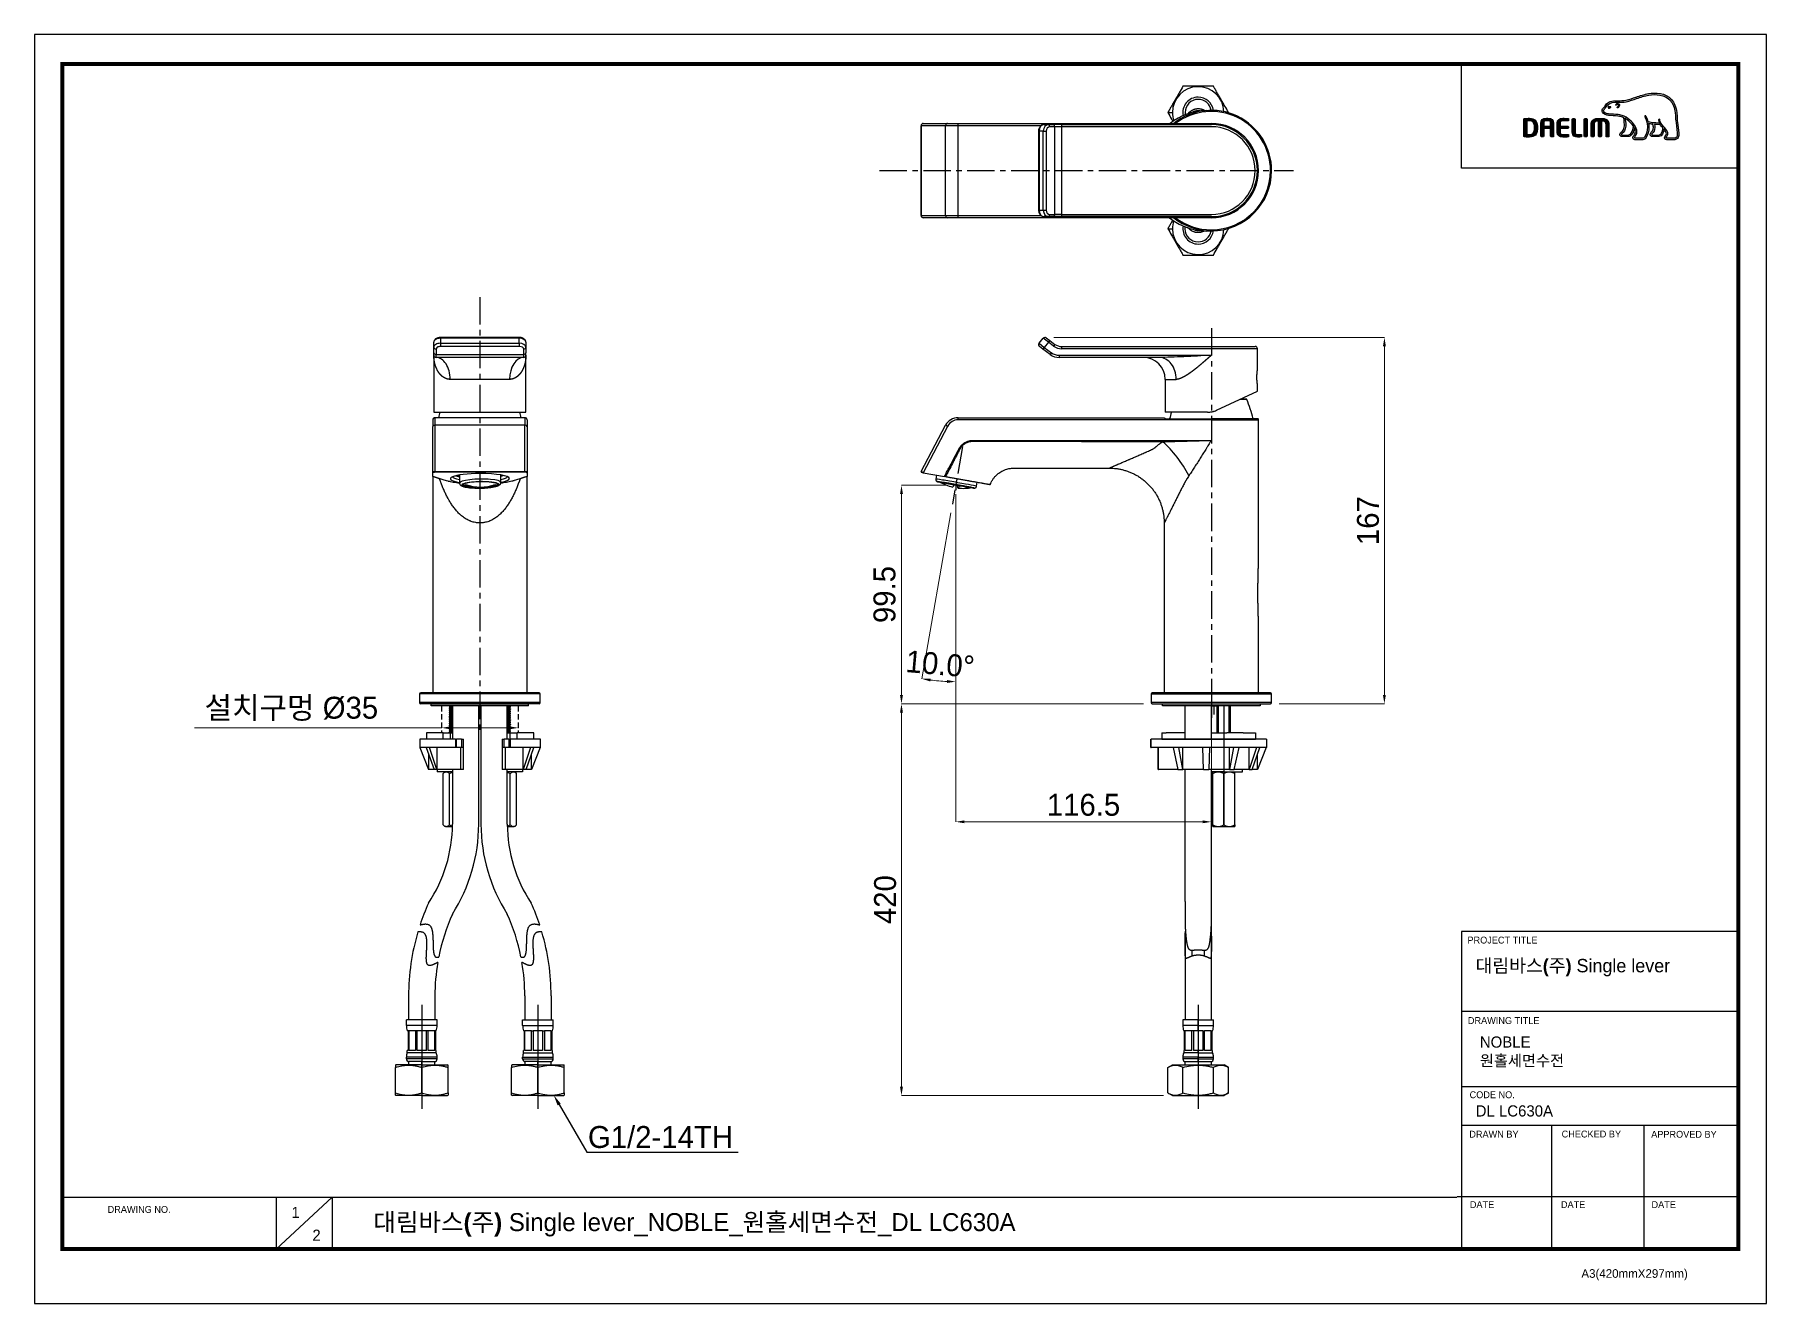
# Model space of a CAD drawing. Extents: x 0 to 790, y 0 to 579.
import ezdxf
from ezdxf import colors
from ezdxf.entities.mleader import LeaderData, LeaderLine
from ezdxf.math import Vec2, Vec3

# ---------------------------------------------------------------- set-up
doc = ezdxf.new("R2010")
doc.units = 0
doc.header["$LTSCALE"] = 10
doc.header["$MEASUREMENT"] = 0
doc.header["$PDMODE"] = 3
doc.header["$PDSIZE"] = -10
doc.linetypes.add('CENTER', pattern=[2, 1.25, -0.25, 0.25, -0.25])
doc.linetypes.add('HIDDEN', pattern=[0.375, 0.25, -0.125])
doc.layers.get('0').update_dxf_attribs({"linetype": 'CONTINUOUS'})
doc.layers.get('DEFPOINTS').update_dxf_attribs({"linetype": 'CONTINUOUS'})
doc.layers.add('1', color=7, linetype='CONTINUOUS')
doc.layers.add('레이어 1', color=7, linetype='CONTINUOUS')
doc.layers.add('치수선', color=7, linetype='CONTINUOUS', lineweight=20)
doc.styles.add('Daelim Dimension', font='')
doc.styles.get('Daelim Dimension').set_extended_font_data('나눔고딕')
doc.dimstyles.new('DEFAULT', dxfattribs={"dimscale": 2, "dimtxt": 2, "dimasz": 2, "dimexe": 0, "dimexo": 2, "dimgap": 1, "dimtad": 1, "dimdec": 0, "dimzin": 9, "dimdsep": 46, "dimtxsty": 'Daelim Dimension', "dimcen": 0.5, "dimclrd": 5, "dimclre": 5, "dimclrt": 256, "dimadec": 1, "dimazin": 0, "dimtfac": 1, "dimtdec": 0, "dimtix": 1, "dimtmove": 0, "dimatfit": 3, "dimfxl": 1, "dimtolj": 1, "dimtzin": 1, "dimlwd": 9, "dimlwe": 9, "dimarcsym": 0})

msp = doc.modelspace()

# ---------------------------------------------------------------- texts
at = {"color": 5, "lineweight": -3, "ltscale": 40, "style": 'Daelim Dimension'}
for s, height, p in [('PROJECT TITLE', 3.1171, (653.54, 164.16)), ('DRAWING TITLE', 3.1171, (653.73, 127.47)), ('CODE NO.', 3.117, (654.52, 93.6)), ('DRAWN BY', 3.117, (654.39, 75.63)), ('CHECKED BY', 3.117, (696.51, 75.68)), ('APPROVED BY', 3.1171, (737.35, 75.58)), ('DRAWING NO.', 3.1171, (33.3, 41.29)), ('DATE', 3.117, (654.64, 43.5)), ('DATE', 3.117, (696.18, 43.5)), ('DATE', 3.117, (737.5, 43.5)), ('A3(420mmX297mm)', 3.9341, (705.5, 11.66))]:
    msp.add_text(s, height=height, dxfattribs=at).set_placement(p)
at = {"lineweight": -3, "attachment_point": 1, "style": 'Daelim Dimension'}
for s, insert, char_height, width in [('{\\fPretendard Variable SemiBold|b0|i0|c129|p2;\\C7;대림바스(주)} Single lever', (657.24, 157.12), 6.1103, 98.2071), (' NOBLE\\P 원홀세면수전 ', (657.3, 121.76), 5.101, 85.8447), ('DL LC630A', (657.3, 90.34), 5.101, 85.8447), ('1', (117.12, 44.03), 5.1, 7.119), ('2', (126.69, 33.63), 5.1, 7.119)]:
    msp.add_mtext(s, dxfattribs=dict(at, insert=insert, char_height=char_height, width=width))
at = {"color": 2, "lineweight": -3, "insert": (154.51, 41.16), "char_height": 8.198, "width": 362.8925, "attachment_point": 1, "style": 'Daelim Dimension'}
msp.add_mtext('{\\fPretendard Variable SemiBold|b0|i0|c129|p2;대림바스(주)} Single lever_NOBLE_원홀세면수전_DL LC630A', dxfattribs=at)

# ---------------------------------------------------------------- blocks, each defined once
blk = doc.blocks.new('*D0')
at = {"color": 5, "lineweight": 9, "ltscale": 0.5, "transparency": 16777216}
for p, q in [((464.83, 440.6), (615.66, 440.6)), ((615.66, 436.6), (615.66, 277.53)), ((567.72, 273.53), (615.66, 273.53))]:
    blk.add_line(p, q, dxfattribs=at)
at = {"color": 5, "ltscale": 0.5, "transparency": 16777216}
for points in [[(614.99, 436.6), (616.32, 436.6), (615.66, 440.6)], [(614.99, 277.53), (616.32, 277.53), (615.66, 273.53)]]:
    blk.add_solid(points, dxfattribs=at)
at = {"layer": 'DEFPOINTS', "color": 0, "ltscale": 0.5, "transparency": 16777216}
for p in [(460.83, 440.6), (563.72, 273.53), (615.66, 273.53)]:
    blk.add_point(p, dxfattribs=at)
at = {"color": 7, "lineweight": -3, "ltscale": 0.5, "transparency": 16777216, "insert": (608.21, 357.07), "char_height": 10, "attachment_point": 5, "rotation": 90, "style": 'Daelim Dimension'}
blk.add_mtext('\\A1;167', dxfattribs=at)
blk = doc.blocks.new('*D1')
at = {"color": 5, "lineweight": 9, "ltscale": 0.5, "transparency": 16777216}
for p, q in [((416.13, 373.17), (395.39, 373.17)), ((395.39, 277.53), (395.39, 369.17)), ((505.72, 273.53), (395.39, 273.53))]:
    blk.add_line(p, q, dxfattribs=at)
at = {"color": 5, "ltscale": 0.5, "transparency": 16777216}
for points in [[(394.72, 369.17), (396.05, 369.17), (395.39, 373.17)], [(394.72, 277.53), (396.05, 277.53), (395.39, 273.53)]]:
    blk.add_solid(points, dxfattribs=at)
at = {"layer": 'DEFPOINTS', "color": 0, "ltscale": 0.5, "transparency": 16777216}
for p in [(395.39, 373.17), (420.13, 373.17), (509.72, 273.53)]:
    blk.add_point(p, dxfattribs=at)
at = {"color": 7, "lineweight": -3, "ltscale": 0.5, "transparency": 16777216, "insert": (387.68, 323.35), "char_height": 10, "attachment_point": 5, "rotation": 90, "style": 'Daelim Dimension'}
blk.add_mtext('\\A1;99.5', dxfattribs=at)
blk = doc.blocks.new('*D2')
at = {"color": 5, "lineweight": 9, "ltscale": 0.5, "transparency": 16777216}
for p, q in [((420.13, 369.17), (420.13, 219.67)), ((536.72, 268.53), (536.72, 219.67)), ((532.72, 219.67), (424.13, 219.67))]:
    blk.add_line(p, q, dxfattribs=at)
at = {"color": 5, "ltscale": 0.5, "transparency": 16777216}
for points in [[(424.13, 220.34), (424.13, 219.01), (420.13, 219.67)], [(532.72, 220.34), (532.72, 219.01), (536.72, 219.67)]]:
    blk.add_solid(points, dxfattribs=at)
at = {"layer": 'DEFPOINTS', "color": 0, "ltscale": 0.5, "transparency": 16777216}
for p in [(420.13, 373.17), (536.72, 272.53), (420.13, 219.67)]:
    blk.add_point(p, dxfattribs=at)
at = {"color": 7, "lineweight": -3, "ltscale": 0.5, "transparency": 16777216, "insert": (478.42, 227.37), "char_height": 10, "attachment_point": 5, "style": 'Daelim Dimension'}
blk.add_mtext('\\A1;116.5', dxfattribs=at)
blk = doc.blocks.new('*D3')
at = {"color": 5, "lineweight": 9, "ltscale": 0.5, "transparency": 16777216}
for p, q in [((420.13, 366.91), (420.13, 283.6)), ((417.92, 360.57), (404.63, 284.95))]:
    blk.add_line(p, q, dxfattribs=at)
blk.add_arc((420.13, 373.17), 89.57, 262.59624, 267.44105, dxfattribs=at)
at = {"color": 5, "ltscale": 0.5, "transparency": 16777216}
for points in [[(408.49, 283.68), (408.69, 285), (404.63, 284.95)], [(416.15, 284.35), (416.12, 283.02), (420.13, 283.6)]]:
    blk.add_solid(points, dxfattribs=at)
at = {"layer": 'DEFPOINTS', "color": 0, "ltscale": 0.5, "transparency": 16777216}
for p in [(423.23, 390.82), (420.13, 373.17), (418.61, 364.51), (420.13, 370.91), (409.77, 284.2)]:
    blk.add_point(p, dxfattribs=at)
at = {"color": 7, "lineweight": -3, "ltscale": 0.5, "transparency": 16777216, "insert": (413.02, 291.59), "char_height": 10, "attachment_point": 5, "rotation": 355.01864, "style": 'Daelim Dimension'}
blk.add_mtext('\\A1;10.0°', dxfattribs=at)
blk = doc.blocks.new('*D4')
at = {"color": 5, "lineweight": 9, "ltscale": 0.5, "transparency": 16777216}
for p, q in [((185.6, 262.54), (72.9, 262.54)), ((185.6, 262.42), (185.6, 262.54)), ((216.6, 262.54), (189.6, 262.54)), ((220.6, 262.42), (220.6, 262.54))]:
    blk.add_line(p, q, dxfattribs=at)
at = {"color": 5, "ltscale": 0.5, "transparency": 16777216}
for points in [[(189.6, 263.21), (189.6, 261.88), (185.6, 262.54)], [(216.6, 263.21), (216.6, 261.88), (220.6, 262.54)]]:
    blk.add_solid(points, dxfattribs=at)
at = {"layer": 'DEFPOINTS', "color": 0, "ltscale": 0.5, "transparency": 16777216}
for p in [(185.6, 266.42), (220.6, 266.42), (220.6, 262.54)]:
    blk.add_point(p, dxfattribs=at)
at = {"color": 7, "lineweight": -3, "ltscale": 0.5, "transparency": 16777216, "insert": (117.09, 271.18), "char_height": 10, "attachment_point": 5, "style": 'Daelim Dimension'}
blk.add_mtext('\\A1;설치구멍 %%C35', dxfattribs=at)
blk = doc.blocks.new('*D5')
at = {"color": 5, "lineweight": 9, "ltscale": 0.5, "transparency": 16777216}
for p, q in [((505.72, 273.53), (395.39, 273.53)), ((395.39, 98.81), (395.39, 269.53)), ((514.95, 94.81), (395.39, 94.81))]:
    blk.add_line(p, q, dxfattribs=at)
at = {"color": 5, "ltscale": 0.5, "transparency": 16777216}
for points in [[(394.72, 269.53), (396.05, 269.53), (395.39, 273.53)], [(394.72, 98.81), (396.05, 98.81), (395.39, 94.81)]]:
    blk.add_solid(points, dxfattribs=at)
at = {"layer": 'DEFPOINTS', "color": 0, "ltscale": 0.5, "transparency": 16777216}
for p in [(395.39, 273.53), (509.72, 273.53), (518.95, 94.81)]:
    blk.add_point(p, dxfattribs=at)
at = {"color": 7, "lineweight": -3, "ltscale": 0.5, "transparency": 16777216, "insert": (387.96, 184.17), "char_height": 10, "attachment_point": 5, "rotation": 90, "style": 'Daelim Dimension'}
blk.add_mtext('\\A1;420', dxfattribs=at)

# ---------------------------------------------------------------- dimensions: what is measured, and where the dimension line sits
at = {"color": 5, "lineweight": -3, "ltscale": 0.5}
for base, p1, p2, text, picture, middle in [((615.66, 273.53), (460.83, 440.6), (563.72, 273.53), '167', '*D0', (608.21, 357.07)), ((395.39, 373.17), (509.72, 273.53), (420.13, 373.17), '99.5', '*D1', (387.68, 323.35)), ((395.39, 273.53), (518.95, 94.81), (509.72, 273.53), '420', '*D5', (387.96, 184.17))]:
    dim = msp.add_linear_dim(base=base, p1=p1, p2=p2, angle=90, text=text, dimstyle='DEFAULT', override={"dimtxt": 5, "dimclrd": 5, "dimclre": 5, "dimclrt": 7}, dxfattribs=at)
    dim.commit()
    dim.dimension.update_dxf_attribs({"geometry": picture, "text_midpoint": middle})
dim = msp.add_angular_dim_2l(base=(409.77, 284.2), line1=((423.23, 390.82), (418.61, 364.51)), line2=((420.13, 373.17), (420.13, 370.91)), dimstyle='DEFAULT', override={"dimtxt": 5, "dimclrd": 5, "dimclre": 5, "dimclrt": 7}, dxfattribs=at)
dim.commit()
dim.dimension.update_dxf_attribs({"geometry": '*D3', "text_midpoint": (413.02, 291.59)})
dim = msp.add_linear_dim(base=(420.13, 219.67), p1=(536.72, 272.53), p2=(420.13, 373.17), text='116.5', dimstyle='DEFAULT', override={"dimtxt": 5, "dimclrd": 5, "dimclre": 5, "dimclrt": 7}, dxfattribs=at)
dim.commit()
dim.dimension.update_dxf_attribs({"geometry": '*D2', "text_midpoint": (478.42, 227.37)})
dim = msp.add_linear_dim(base=(220.6, 262.54), p1=(185.6, 266.42), p2=(220.6, 266.42), text='설치구멍 %%C<>', dimstyle='DEFAULT', override={"dimtxt": 5, "dimclrd": 5, "dimclre": 5, "dimclrt": 7}, dxfattribs=at)
dim.commit()
dim.dimension.update_dxf_attribs({"geometry": '*D4', "text_midpoint": (117.09, 262.54), "dimtype": 128})

# ---------------------------------------------------------------- hatches: boundary and pattern name
at = {"layer": '레이어 1'}
h = msp.add_hatch(color=5, dxfattribs=at)
h.dxf.hatch_style = 1
edge = h.paths.add_edge_path(flags=16)
edge.add_spline(control_points=[(748.8, 531.89), (748.46, 531.51), (748.03, 531.5), (748.01, 531.5), (748.01, 531.5), (744.54, 531.5), (744.54, 531.5), (744.42, 531.5), (744.32, 531.53), (744.26, 531.6), (744.2, 531.65), (744.18, 531.73), (744.18, 531.82), (744.18, 532.02), (744.32, 532.2), (744.47, 532.39), (744.61, 532.57), (744.75, 532.74), (744.82, 532.95), (745.01, 533.46), (744.99, 534), (744.76, 534.48), (744.36, 535.35), (743.75, 536.03), (743.16, 536.69), (743.16, 536.69), (742.96, 536.91), (742.96, 536.91), (742.2, 537.77), (741.41, 538.65), (741.34, 539.84), (741.33, 540.08), (741.22, 540.22), (741.07, 540.21), (741.07, 540.21), (740.84, 540.11), (740.84, 540.11), (740.78, 540.04), (740.75, 539.94), (740.75, 539.83), (740.75, 539.83), (740.75, 539.79), (740.75, 539.79), (740.78, 539.35), (740.88, 538.93), (741.06, 538.49), (741.06, 538.49), (741.08, 538.45), (741.08, 538.45), (741.08, 538.45), (741.03, 538.44), (741.03, 538.44), (738.81, 538.36), (736.63, 538.78), (735.99, 538.93), (735.59, 540.52), (734.95, 541.57), (734.92, 541.62), (734.87, 541.7), (734.79, 541.77), (734.72, 541.79), (734.72, 541.79), (734.53, 541.76), (734.51, 541.76), (734.49, 541.73), (734.46, 541.69), (734.39, 541.59), (734.39, 541.59), (734.38, 541.51), (734.38, 541.51), (734.38, 541.51), (734.44, 541.3), (734.44, 541.3), (734.49, 541.22), (735.63, 539.22), (735.63, 536.57), (735.63, 534.94), (735.2, 533.4), (734.35, 531.99), (734.15, 531.65), (733.88, 531.5), (733.49, 531.5), (733.49, 531.5), (730.07, 531.5), (730.07, 531.5), (729.96, 531.5), (729.72, 531.58), (729.72, 531.83), (729.72, 531.96), (729.85, 532.19), (730.06, 532.42), (731.48, 534.01), (730.66, 536.48), (729.3, 538.11), (727.98, 539.68), (725.83, 541.66), (723.07, 542.16), (722.09, 542.33), (720.48, 542.42), (719.18, 542.5), (719.18, 542.5), (717.87, 542.58), (717.87, 542.58), (717.19, 542.63), (716.08, 543.04), (715.74, 543.68), (715.6, 543.95), (715.61, 544.22), (715.79, 544.53), (715.91, 544.72), (716.06, 544.88), (716.26, 545.07), (716.47, 545.29), (716.69, 545.52), (716.87, 545.82), (716.87, 545.82), (716.92, 545.91), (716.92, 545.91), (717.58, 547.17), (718.93, 547.84), (720.95, 547.89), (720.95, 547.89), (722.09, 547.9), (722.09, 547.9), (723.35, 547.91), (724.77, 547.92), (725.93, 548.17), (727.57, 548.52), (729.22, 549.08), (730.67, 549.58), (730.67, 549.58), (730.71, 549.59), (730.71, 549.59), (732.51, 550.21), (734.36, 550.84), (736.26, 551.15), (739.3, 551.65), (743.47, 551.63), (746.09, 548.69), (747.3, 547.33), (748.05, 545.45), (748.3, 543.12), (748.3, 543.12), (748.29, 543.12), (748.29, 543.13), (748.31, 543.08), (748.33, 542.82), (748.43, 541.34), (748.47, 540.62), (748.5, 539.88), (748.69, 538.51), (748.69, 538.51), (749.21, 533.93), (749.21, 533.93), (749.21, 533.93), (749.25, 533.37), (749.25, 533.37), (749.25, 532.71), (749.1, 532.21), (748.8, 531.89)], knot_values=[0, 0, 0, 0, 1, 1, 1, 2, 2, 2, 3, 3, 3, 4, 4, 4, 5, 5, 5, 6, 6, 6, 7, 7, 7, 8, 8, 8, 9, 9, 9, 10, 10, 10, 11, 11, 11, 12, 12, 12, 13, 13, 13, 14, 14, 14, 15, 15, 15, 16, 16, 16, 17, 17, 17, 18, 18, 18, 19, 19, 19, 20, 20, 20, 21, 21, 21, 22, 22, 22, 23, 23, 23, 24, 24, 24, 25, 25, 25, 26, 26, 26, 27, 27, 27, 28, 28, 28, 29, 29, 29, 30, 30, 30, 31, 31, 31, 32, 32, 32, 33, 33, 33, 34, 34, 34, 35, 35, 35, 36, 36, 36, 37, 37, 37, 38, 38, 38, 39, 39, 39, 40, 40, 40, 41, 41, 41, 42, 42, 42, 43, 43, 43, 44, 44, 44, 45, 45, 45, 46, 46, 46, 47, 47, 47, 48, 48, 48, 49, 49, 49, 50, 50, 50, 51, 51, 51, 52, 52, 52, 53, 53, 53, 53], degree=3, periodic=0)
edge = h.paths.add_edge_path(flags=16)
edge.add_spline(control_points=[(740.8, 532.88), (740.8, 532.88), (737.97, 532.88), (737.97, 532.88), (737.76, 532.88), (737.6, 533.04), (737.6, 533.26), (737.6, 533.41), (737.72, 533.59), (737.85, 533.72), (738.42, 534.27), (739.01, 535.03), (739.01, 536.47), (739.01, 536.47), (738.97, 537.12), (738.97, 537.13), (738.97, 537.13), (738.87, 537.76), (738.87, 537.76), (738.87, 537.76), (738.86, 537.8), (738.86, 537.8), (738.86, 537.8), (738.9, 537.8), (738.9, 537.8), (739.43, 537.76), (740.46, 537.7), (741.43, 537.75), (741.68, 537.35), (742.08, 536.85), (742.67, 536.17), (742.64, 535.83), (742.36, 532.88), (740.8, 532.88)], knot_values=[0, 0, 0, 0, 1, 1, 1, 2, 2, 2, 3, 3, 3, 4, 4, 4, 5, 5, 5, 6, 6, 6, 7, 7, 7, 8, 8, 8, 9, 9, 9, 10, 10, 10, 11, 11, 11, 11], degree=3, periodic=0)
edge = h.paths.add_edge_path(flags=16)
edge.add_spline(control_points=[(726.62, 532.88), (726.62, 532.88), (724.14, 532.88), (724.14, 532.88), (723.95, 532.88), (723.75, 533.03), (723.75, 533.26), (723.75, 533.39), (723.87, 533.56), (724.08, 533.73), (724.71, 534.23), (725.66, 534.99), (725.76, 537.08), (725.76, 537.08), (725.77, 537.65), (725.77, 537.65), (725.77, 538.54), (725.57, 539.61), (725.38, 540.57), (725.38, 540.57), (725.35, 540.67), (725.35, 540.67), (725.35, 540.67), (725.43, 540.6), (725.43, 540.6), (725.8, 540.38), (727.82, 539), (729.26, 536.97), (729.14, 536.01), (728.6, 532.88), (726.62, 532.88)], knot_values=[0, 0, 0, 0, 1, 1, 1, 2, 2, 2, 3, 3, 3, 4, 4, 4, 5, 5, 5, 6, 6, 6, 7, 7, 7, 8, 8, 8, 9, 9, 9, 10, 10, 10, 10], degree=3, periodic=0)
edge = h.paths.add_edge_path()
edge.add_spline(control_points=[(749.91, 534), (749.91, 534), (749.39, 538.61), (749.39, 538.61), (749.19, 539.98), (749.16, 540.72), (749.14, 541.37), (749.14, 541.37), (749.01, 543.19), (749.01, 543.19), (748.73, 545.67), (747.93, 547.68), (746.62, 549.15), (743.78, 552.34), (739.36, 552.37), (736.14, 551.84), (734.17, 551.52), (732.29, 550.87), (730.47, 550.25), (730.47, 550.25), (730.41, 550.23), (730.41, 550.23), (728.98, 549.74), (727.37, 549.19), (725.78, 548.85), (724.69, 548.62), (723.33, 548.61), (722.12, 548.6), (722.12, 548.6), (720.93, 548.59), (720.93, 548.59), (718.64, 548.53), (717.08, 547.74), (716.29, 546.23), (716.29, 546.23), (716.25, 546.16), (716.25, 546.16), (716.12, 545.94), (715.93, 545.74), (715.76, 545.57), (715.57, 545.38), (715.35, 545.16), (715.19, 544.88), (715.02, 544.6), (714.94, 544.32), (714.94, 544.04), (714.94, 543.81), (715, 543.58), (715.12, 543.36), (715.6, 542.44), (716.99, 541.94), (717.82, 541.88), (717.82, 541.88), (719.04, 541.8), (719.07, 541.8), (720.29, 541.73), (721.96, 541.64), (722.94, 541.46), (723.51, 541.36), (724.16, 541.16), (724.76, 540.88), (724.8, 540.72), (725.11, 539.34), (725.11, 537.65), (725.11, 537.65), (725.1, 537.11), (725.1, 537.11), (725.01, 535.32), (724.23, 534.7), (723.66, 534.24), (723.6, 534.19), (723.09, 533.77), (723.05, 533.26), (723.03, 532.98), (723.11, 532.71), (723.28, 532.53), (723.47, 532.32), (723.76, 532.22), (724.14, 532.22), (724.14, 532.22), (726.62, 532.22), (726.62, 532.22), (728.47, 532.22), (729.39, 534.22), (729.67, 536.09), (729.67, 536.09), (729.68, 536.35), (729.68, 536.35), (729.68, 536.35), (729.75, 536.22), (729.75, 536.22), (729.99, 535.69), (730.14, 535.06), (730.14, 534.58), (730.14, 533.91), (729.93, 533.33), (729.53, 532.89), (729.44, 532.79), (728.94, 532.28), (728.94, 531.76), (728.94, 531.76), (728.94, 531.68), (728.94, 531.68), (729.01, 531.07), (729.51, 530.8), (729.96, 530.8), (729.96, 530.8), (733.49, 530.8), (733.49, 530.8), (734.12, 530.8), (734.63, 531.09), (734.95, 531.63), (735.85, 533.12), (736.31, 534.73), (736.31, 536.43), (736.31, 536.96), (736.26, 537.53), (736.16, 538.12), (736.16, 538.12), (736.15, 538.16), (736.15, 538.16), (736.15, 538.16), (736.2, 538.15), (736.2, 538.15), (736.62, 538.07), (737.3, 537.95), (738.15, 537.86), (738.15, 537.86), (738.17, 537.86), (738.17, 537.86), (738.17, 537.86), (738.28, 537.21), (738.28, 537.21), (738.28, 537.21), (738.31, 537.06), (738.31, 537.06), (738.31, 537.06), (738.34, 536.49), (738.34, 536.49), (738.34, 535.11), (737.72, 534.52), (737.38, 534.2), (737.38, 534.19), (736.91, 533.72), (736.86, 533.3), (736.86, 533.3), (736.85, 533.17), (736.85, 533.17), (736.85, 533.04), (736.88, 532.78), (737.11, 532.54), (737.31, 532.32), (737.63, 532.22), (738.05, 532.22), (738.05, 532.22), (740.8, 532.22), (740.8, 532.22), (742.46, 532.22), (742.96, 534.34), (743.17, 535.53), (743.17, 535.53), (743.18, 535.65), (743.18, 535.65), (743.18, 535.65), (743.24, 535.56), (743.24, 535.56), (743.63, 535.07), (743.96, 534.52), (744.13, 534.18), (744.21, 534.01), (744.26, 533.81), (744.26, 533.61), (744.26, 533.61), (744.2, 533.22), (744.2, 533.22), (744.13, 533), (743.98, 532.8), (743.84, 532.61), (743.63, 532.33), (743.41, 532.05), (743.41, 531.7), (743.41, 531.7), (743.43, 531.51), (743.43, 531.51), (743.53, 531.05), (743.9, 530.8), (744.48, 530.8), (744.48, 530.8), (748.01, 530.8), (748.01, 530.8), (748.08, 530.8), (748.77, 530.82), (749.31, 531.4), (749.74, 531.87), (749.95, 532.51), (749.95, 533.36), (749.95, 533.36), (749.91, 534), (749.91, 534)], knot_values=[0, 0, 0, 0, 1, 1, 1, 2, 2, 2, 3, 3, 3, 4, 4, 4, 5, 5, 5, 6, 6, 6, 7, 7, 7, 8, 8, 8, 9, 9, 9, 10, 10, 10, 11, 11, 11, 12, 12, 12, 13, 13, 13, 14, 14, 14, 15, 15, 15, 16, 16, 16, 17, 17, 17, 18, 18, 18, 19, 19, 19, 20, 20, 20, 21, 21, 21, 22, 22, 22, 23, 23, 23, 24, 24, 24, 25, 25, 25, 26, 26, 26, 27, 27, 27, 28, 28, 28, 29, 29, 29, 30, 30, 30, 31, 31, 31, 32, 32, 32, 33, 33, 33, 34, 34, 34, 35, 35, 35, 36, 36, 36, 37, 37, 37, 38, 38, 38, 39, 39, 39, 40, 40, 40, 41, 41, 41, 42, 42, 42, 43, 43, 43, 44, 44, 44, 45, 45, 45, 46, 46, 46, 47, 47, 47, 48, 48, 48, 49, 49, 49, 50, 50, 50, 51, 51, 51, 52, 52, 52, 53, 53, 53, 54, 54, 54, 55, 55, 55, 56, 56, 56, 57, 57, 57, 58, 58, 58, 59, 59, 59, 60, 60, 60, 61, 61, 61, 62, 62, 62, 63, 63, 63, 64, 64, 64, 65, 65, 65, 66, 66, 66, 66], degree=3, periodic=0)
edge = h.paths.add_edge_path(flags=0)
edge.add_spline(control_points=[(717.76, 545.9), (717.76, 545.9), (718.28, 546.14), (718.91, 545.89), (718.91, 545.89), (718.99, 545.86), (718.89, 545.71), (718.58, 545.3), (718.27, 545.21), (718.27, 545.21), (718.27, 545.21), (718.05, 545.13), (717.93, 545.28), (717.68, 545.57), (717.67, 545.74), (717.67, 545.74), (717.67, 545.74), (717.64, 545.87), (717.76, 545.9)], knot_values=[0, 0, 0, 0, 1, 1, 1, 2, 2, 2, 3, 3, 3, 4, 4, 4, 5, 5, 5, 6, 6, 6, 6], degree=3, periodic=0)
edge = h.paths.add_edge_path(flags=0)
edge.add_spline(control_points=[(721.15, 546.85), (721.07, 546.76), (721.07, 546.62), (721.15, 546.55), (721.23, 546.48), (721.37, 546.5), (721.44, 546.58), (721.48, 546.62), (721.9, 547.12), (722.27, 546.87), (722.4, 546.77), (722.46, 546.64), (722.44, 546.46), (722.4, 546.18), (722.16, 545.86), (721.99, 545.76), (721.9, 545.7), (721.83, 545.57), (721.88, 545.47), (721.92, 545.37), (722.05, 545.34), (722.15, 545.39), (722.46, 545.54), (722.84, 546.02), (722.89, 546.48), (722.93, 546.79), (722.79, 547.05), (722.53, 547.22), (721.99, 547.61), (721.38, 547.09), (721.15, 546.85)], knot_values=[0, 0, 0, 0, 1, 1, 1, 2, 2, 2, 3, 3, 3, 4, 4, 4, 5, 5, 5, 6, 6, 6, 7, 7, 7, 8, 8, 8, 9, 9, 9, 10, 10, 10, 10], degree=3, periodic=0)
edge = h.paths.add_edge_path(flags=0)
edge.add_spline(control_points=[(721.08, 546.47), (721.08, 546.47), (721.08, 546.47), (721.08, 546.47), (721.08, 546.47), (721.08, 546.47), (721.08, 546.47)], knot_values=[0, 0, 0, 0, 1, 1, 1, 2, 2, 2, 2], degree=3, periodic=0)
h = msp.add_hatch(color=5, dxfattribs=at)
h.dxf.hatch_style = 2
edge = h.paths.add_edge_path()
edge.add_spline(control_points=[(717.76, 545.9), (717.76, 545.9), (718.28, 546.14), (718.91, 545.89), (718.91, 545.89), (718.99, 545.86), (718.89, 545.71), (718.58, 545.3), (718.27, 545.21), (718.27, 545.21), (718.27, 545.21), (718.05, 545.13), (717.93, 545.28), (717.68, 545.57), (717.67, 545.74), (717.67, 545.74), (717.67, 545.74), (717.64, 545.87), (717.76, 545.9)], knot_values=[0, 0, 0, 0, 1, 1, 1, 2, 2, 2, 3, 3, 3, 4, 4, 4, 5, 5, 5, 6, 6, 6, 6], degree=3, periodic=0)
h = msp.add_hatch(color=5, dxfattribs=at)
h.dxf.hatch_style = 2
edge = h.paths.add_edge_path()
edge.add_spline(control_points=[(721.15, 546.85), (721.07, 546.76), (721.07, 546.62), (721.15, 546.55), (721.23, 546.48), (721.37, 546.5), (721.44, 546.58), (721.48, 546.62), (721.9, 547.12), (722.27, 546.87), (722.4, 546.77), (722.46, 546.64), (722.44, 546.46), (722.4, 546.18), (722.16, 545.86), (721.99, 545.76), (721.9, 545.7), (721.83, 545.57), (721.88, 545.47), (721.92, 545.37), (722.05, 545.34), (722.15, 545.39), (722.46, 545.54), (722.84, 546.02), (722.89, 546.48), (722.93, 546.79), (722.79, 547.05), (722.53, 547.22), (721.99, 547.61), (721.38, 547.09), (721.15, 546.85)], knot_values=[0, 0, 0, 0, 1, 1, 1, 2, 2, 2, 3, 3, 3, 4, 4, 4, 5, 5, 5, 6, 6, 6, 7, 7, 7, 8, 8, 8, 9, 9, 9, 10, 10, 10, 10], degree=3, periodic=0)
h = msp.add_hatch(color=5, dxfattribs=at)
h.dxf.hatch_style = 2
edge = h.paths.add_edge_path()
edge.add_spline(control_points=[(684.1, 535.57), (684.1, 533.96), (683.37, 533.18), (681.86, 533.18), (681.86, 533.18), (680.82, 533.2), (680.55, 533.2), (680.55, 533.2), (680.55, 539.37), (680.55, 539.37), (681.09, 539.42), (681.85, 539.43), (681.86, 539.43), (683.41, 539.43), (684.1, 538.7), (684.1, 537.04), (684.1, 537.04), (684.1, 535.57), (684.1, 535.57)], knot_values=[0, 0, 0, 0, 1, 1, 1, 2, 2, 2, 3, 3, 3, 4, 4, 4, 5, 5, 5, 6, 6, 6, 6], degree=3, periodic=0)
edge = h.paths.add_edge_path()
edge.add_spline(control_points=[(681.86, 540.59), (681.02, 540.59), (679.93, 540.54), (679.57, 540.48), (679.35, 540.45), (679.21, 540.28), (679.21, 540.06), (679.21, 540.06), (679.21, 532.55), (679.21, 532.55), (679.21, 532.32), (679.35, 532.16), (679.58, 532.13), (679.92, 532.07), (681.01, 532.02), (681.86, 532.02), (684.2, 532.02), (685.44, 533.25), (685.44, 535.57), (685.44, 535.57), (685.44, 537.04), (685.44, 537.04), (685.44, 539.36), (684.2, 540.59), (681.86, 540.59)], knot_values=[0, 0, 0, 0, 1, 1, 1, 2, 2, 2, 3, 3, 3, 4, 4, 4, 5, 5, 5, 6, 6, 6, 7, 7, 7, 8, 8, 8, 8], degree=3, periodic=0)
h = msp.add_hatch(color=5, dxfattribs=at)
h.dxf.hatch_style = 2
edge = h.paths.add_edge_path()
edge.add_spline(control_points=[(691.48, 537.05), (691.48, 537.05), (688.32, 537.05), (688.32, 537.05), (688.32, 537.17), (688.32, 538.18), (688.32, 538.18), (688.32, 539.23), (688.63, 539.41), (689.57, 539.41), (689.57, 539.41), (690.23, 539.41), (690.23, 539.41), (691.17, 539.41), (691.48, 539.23), (691.48, 538.18), (691.48, 538.18), (691.48, 537.17), (691.48, 537.05)], knot_values=[0, 0, 0, 0, 1, 1, 1, 2, 2, 2, 3, 3, 3, 4, 4, 4, 5, 5, 5, 6, 6, 6, 6], degree=3, periodic=0)
edge = h.paths.add_edge_path()
edge.add_spline(control_points=[(690.23, 540.59), (690.23, 540.59), (689.57, 540.59), (689.57, 540.59), (687.78, 540.59), (686.99, 539.85), (686.99, 538.18), (686.99, 538.18), (686.99, 532.47), (686.99, 532.47), (686.99, 532.26), (687.15, 532.09), (687.34, 532.09), (687.34, 532.09), (687.97, 532.09), (687.97, 532.09), (688.19, 532.09), (688.32, 532.28), (688.32, 532.47), (688.32, 532.47), (688.32, 535.75), (688.32, 535.88), (688.32, 535.88), (691.48, 535.88), (691.48, 535.88), (691.48, 535.75), (691.48, 532.47), (691.48, 532.47), (691.48, 532.26), (691.64, 532.09), (691.84, 532.09), (691.84, 532.09), (692.46, 532.09), (692.46, 532.09), (692.67, 532.09), (692.82, 532.29), (692.82, 532.47), (692.82, 532.47), (692.82, 538.18), (692.82, 538.18), (692.82, 539.85), (692.02, 540.59), (690.23, 540.59)], knot_values=[0, 0, 0, 0, 1, 1, 1, 2, 2, 2, 3, 3, 3, 4, 4, 4, 5, 5, 5, 6, 6, 6, 7, 7, 7, 8, 8, 8, 9, 9, 9, 10, 10, 10, 11, 11, 11, 12, 12, 12, 13, 13, 13, 14, 14, 14, 14], degree=3, periodic=0)
h = msp.add_hatch(color=5, dxfattribs=at)
h.dxf.hatch_style = 2
edge = h.paths.add_edge_path()
edge.add_spline(control_points=[(694.52, 538.41), (694.52, 538.41), (694.52, 534.2), (694.52, 534.2), (694.52, 532.73), (695.36, 532.02), (697.09, 532.02), (697.85, 532.02), (698.89, 532.03), (699.3, 532.07), (699.3, 532.07), (699.5, 532.09), (699.5, 532.09), (699.5, 532.09), (699.56, 532.1), (699.56, 532.1), (699.56, 532.1), (699.56, 533.22), (699.56, 533.22), (699.56, 533.22), (697.09, 533.22), (697.09, 533.22), (695.86, 533.22), (695.86, 533.57), (695.86, 534.2), (695.86, 534.2), (695.86, 535.76), (695.86, 535.88), (695.98, 535.88), (699.18, 535.88), (699.18, 535.88), (699.39, 535.88), (699.56, 536.05), (699.56, 536.25), (699.56, 536.25), (699.56, 536.67), (699.56, 536.67), (699.56, 536.88), (699.39, 537.04), (699.18, 537.04), (699.18, 537.04), (695.98, 537.04), (695.86, 537.04), (695.86, 537.16), (695.86, 538.41), (695.86, 538.41), (695.86, 539.04), (695.86, 539.39), (697.09, 539.39), (697.09, 539.39), (699.56, 539.38), (699.56, 539.38), (699.56, 539.38), (699.56, 540.5), (699.56, 540.5), (699.56, 540.5), (699.3, 540.53), (699.3, 540.53), (698.82, 540.57), (697.7, 540.59), (697.09, 540.59), (695.36, 540.59), (694.52, 539.88), (694.52, 538.41)], knot_values=[0, 0, 0, 0, 1, 1, 1, 2, 2, 2, 3, 3, 3, 4, 4, 4, 5, 5, 5, 6, 6, 6, 7, 7, 7, 8, 8, 8, 9, 9, 9, 10, 10, 10, 11, 11, 11, 12, 12, 12, 13, 13, 13, 14, 14, 14, 15, 15, 15, 16, 16, 16, 17, 17, 17, 18, 18, 18, 19, 19, 19, 20, 20, 20, 21, 21, 21, 21], degree=3, periodic=0)
h = msp.add_hatch(color=5, dxfattribs=at)
h.dxf.hatch_style = 2
edge = h.paths.add_edge_path()
edge.add_spline(control_points=[(701.71, 540.52), (701.5, 540.52), (701.33, 540.35), (701.33, 540.14), (701.33, 540.14), (701.33, 534.2), (701.33, 534.2), (701.33, 532.27), (702.65, 532.02), (703.8, 532.02), (704.64, 532.02), (704.86, 532.05), (705.11, 532.1), (705.11, 532.1), (705.25, 532.12), (705.25, 532.12), (705.25, 532.12), (705.45, 532.14), (705.45, 532.14), (705.45, 532.14), (705.51, 532.15), (705.51, 532.15), (705.51, 532.15), (705.51, 533.22), (705.51, 533.22), (705.51, 533.22), (703.81, 533.22), (703.81, 533.22), (702.66, 533.22), (702.66, 533.65), (702.66, 534.07), (702.66, 534.07), (702.66, 540.14), (702.66, 540.14), (702.66, 540.35), (702.49, 540.52), (702.29, 540.52), (702.29, 540.52), (701.71, 540.52), (701.71, 540.52)], knot_values=[0, 0, 0, 0, 1, 1, 1, 2, 2, 2, 3, 3, 3, 4, 4, 4, 5, 5, 5, 6, 6, 6, 7, 7, 7, 8, 8, 8, 9, 9, 9, 10, 10, 10, 11, 11, 11, 12, 12, 12, 13, 13, 13, 13], degree=3, periodic=0)
h = msp.add_hatch(color=5, dxfattribs=at)
h.dxf.hatch_style = 2
edge = h.paths.add_edge_path()
edge.add_spline(control_points=[(707.16, 540.52), (706.94, 540.52), (706.81, 540.33), (706.81, 540.15), (706.81, 540.15), (706.81, 532.47), (706.81, 532.47), (706.81, 532.26), (706.97, 532.09), (707.16, 532.09), (707.16, 532.09), (707.79, 532.09), (707.79, 532.09), (708.01, 532.09), (708.14, 532.28), (708.14, 532.47), (708.14, 532.47), (708.14, 540.15), (708.14, 540.15), (708.14, 540.36), (707.99, 540.52), (707.79, 540.52), (707.79, 540.52), (707.16, 540.52), (707.16, 540.52)], knot_values=[0, 0, 0, 0, 1, 1, 1, 2, 2, 2, 3, 3, 3, 4, 4, 4, 5, 5, 5, 6, 6, 6, 7, 7, 7, 8, 8, 8, 8], degree=3, periodic=0)
h = msp.add_hatch(color=5, dxfattribs=at)
h.dxf.hatch_style = 2
edge = h.paths.add_edge_path()
edge.add_spline(control_points=[(709.94, 537.2), (709.94, 537.2), (709.94, 532.47), (709.94, 532.47), (709.94, 532.26), (710.1, 532.09), (710.3, 532.09), (710.3, 532.09), (710.93, 532.09), (710.93, 532.09), (711.16, 532.09), (711.29, 532.28), (711.29, 532.47), (711.29, 532.47), (711.29, 537.08), (711.29, 537.08), (711.29, 539.12), (711.63, 539.31), (713.36, 539.32), (713.36, 539.19), (713.36, 532.47), (713.36, 532.47), (713.36, 532.25), (713.51, 532.09), (713.71, 532.09), (713.71, 532.09), (714.33, 532.09), (714.33, 532.09), (714.56, 532.09), (714.69, 532.28), (714.69, 532.47), (714.69, 532.47), (714.69, 539.17), (714.69, 539.3), (715.49, 539.3), (716.06, 539.24), (716.37, 538.93), (716.69, 538.61), (716.75, 538.01), (716.75, 537.08), (716.75, 537.08), (716.75, 532.47), (716.75, 532.47), (716.75, 532.26), (716.92, 532.09), (717.11, 532.09), (717.11, 532.09), (717.75, 532.09), (717.75, 532.09), (717.97, 532.09), (718.1, 532.29), (718.1, 532.47), (718.1, 532.47), (718.1, 537.2), (718.1, 537.2), (718.1, 540.07), (717.09, 540.55), (714.03, 540.55), (710.96, 540.55), (709.94, 540.07), (709.94, 537.2)], knot_values=[0, 0, 0, 0, 1, 1, 1, 2, 2, 2, 3, 3, 3, 4, 4, 4, 5, 5, 5, 6, 6, 6, 7, 7, 7, 8, 8, 8, 9, 9, 9, 10, 10, 10, 11, 11, 11, 12, 12, 12, 13, 13, 13, 14, 14, 14, 15, 15, 15, 16, 16, 16, 17, 17, 17, 18, 18, 18, 19, 19, 19, 20, 20, 20, 20], degree=3, periodic=0)

# ---------------------------------------------------------------- linework, layer by layer
at = {"color": 5, "lineweight": -3, "ltscale": 0.5}
for p, q in [((650.86, 517.77), (650.86, 565.32)), ((650.86, 169.65), (650.86, 24.02))]:
    msp.add_line(p, q, dxfattribs=at)
at = {"color": 5}
msp.add_line((726.51, 532.22), (726.51, 532.22), dxfattribs=at)
at = {"color": 5, "lineweight": -3, "ltscale": 40}
for p, q in [((777.1, 517.77), (650.86, 517.77)), ((777.1, 169.65), (650.86, 169.65)), ((777.1, 133.17), (650.86, 133.17)), ((777.1, 133.17), (650.86, 133.17)), ((777.1, 98.84), (650.86, 98.84)), ((777.1, 98.84), (650.86, 98.84)), ((777.1, 81.14), (650.86, 81.14)), ((777.1, 81.14), (650.86, 81.14)), ((691.87, 81.14), (691.87, 24.78)), ((733.95, 81.14), (733.95, 24.78)), ((110.19, 48.49), (110.19, 24.69)), ((110.19, 48.49), (110.19, 24.69)), ((135.67, 48.49), (110.19, 24.69)), ((135.67, 48.49), (110.19, 24.69)), ((135.67, 48.49), (135.67, 24.69)), ((135.67, 48.49), (135.67, 24.69)), ((777.1, 48.58), (648.87, 48.58)), ((777.1, 48.58), (651.85, 48.58)), ((777.1, 24.78), (668.91, 24.78))]:
    msp.add_line(p, q, dxfattribs=at)
at = {"lineweight": -3, "ltscale": 0.5}
for p, q in [((420.13, 373.17), (420.13, 370.91)), ((180.83, 273.53), (225.33, 273.53)), ((514.47, 273.53), (558.97, 273.53)), ((514.11, 257.3), (556.92, 257.3))]:
    msp.add_line(p, q, dxfattribs=at)
at = {"color": 7, "linetype": 'HIDDEN', "lineweight": -3}
for p, q in [((185.6, 272.53), (185.6, 260.3)), ((220.6, 272.53), (220.6, 260.3))]:
    msp.add_line(p, q, dxfattribs=at)
at = {"color": 5, "lineweight": -3}
msp.add_line((12.7, 48.49), (648.72, 48.49), dxfattribs=at)
at = {"lineweight": -3, "ltscale": 0.5}
msp.add_lwpolyline([(0, 0), (789.88, 0), (789.88, 578.76), (0, 578.76)], close=True, dxfattribs=at)
at = {"color": 5, "linetype": 'ByBlock', "lineweight": -3, "const_width": 1.82}
msp.add_lwpolyline([(12.7, 24.78), (777.1, 24.78), (777.1, 565.32), (12.7, 565.32)], close=True, dxfattribs=at)
at = {"layer": '1', "color": 7, "linetype": 'Continuous', "lineweight": -3}
for p, q in [((404.32, 496.23), (404.32, 537.23)), ((404.32, 537.23), (404.42, 537.23)), ((404.42, 537.23), (404.42, 496.23)), ((415.52, 537.23), (404.42, 537.23)), ((405.31, 538.23), (416.41, 538.23)), ((421.28, 537.23), (415.52, 537.23)), ((416.41, 538.23), (421.28, 538.23)), ((421.28, 538.23), (536.72, 538.23)), ((459.06, 537.23), (421.28, 537.23)), ((460.51, 537.73), (462.44, 537.73)), ((462.44, 537.73), (464.8, 537.73)), ((468.36, 537.73), (464.8, 537.73)), ((468.36, 537.73), (536.72, 537.73)), ((516.86, 543.23), (518.94, 543.23)), ((524.75, 543.23), (524.75, 542.18)), ((536.72, 538.1), (536.72, 538.23)), ((544.57, 543.23), (544.07, 543.23)), ((457.9, 534.73), (457.9, 498.73)), ((461.42, 534.73), (461.42, 498.73)), ((465.39, 536.73), (463.03, 536.73)), ((468.36, 536.73), (465.39, 536.73)), ((536.72, 536.73), (468.36, 536.73)), ((404.32, 496.23), (404.42, 496.23)), ((404.42, 496.23), (415.52, 496.23)), ((416.41, 495.23), (405.31, 495.23)), ((415.52, 496.23), (421.28, 496.23)), ((421.28, 495.23), (416.41, 495.23)), ((421.28, 496.23), (459.08, 496.23)), ((536.72, 495.23), (421.28, 495.23)), ((462.44, 495.73), (460.51, 495.73)), ((464.8, 495.73), (462.44, 495.73)), ((463.03, 496.73), (465.39, 496.73)), ((468.36, 495.73), (464.8, 495.73)), ((468.36, 496.73), (465.39, 496.73)), ((468.36, 496.73), (536.72, 496.73)), ((536.72, 495.73), (468.36, 495.73)), ((516.86, 490.23), (518.94, 490.23)), ((524.68, 491.11), (524.68, 490.23)), ((544.57, 490.23), (544.07, 490.23)), ((182.08, 436.11), (182.08, 438.41)), ((182.08, 433.67), (182.08, 436.11)), ((183.08, 435.31), (183.08, 432.87)), ((221.08, 440.6), (185.08, 440.6)), ((185.08, 440.6), (185.08, 440.25)), ((221.08, 440.25), (185.08, 440.25)), ((185.08, 440.25), (185.08, 437.94)), ((185.08, 437.94), (185.08, 436.5)), ((185.08, 437.94), (221.08, 437.94)), ((221.08, 436.5), (185.08, 436.5)), ((221.08, 440.6), (221.08, 440.25)), ((221.08, 437.94), (221.08, 440.25)), ((221.08, 437.94), (221.08, 436.5)), ((223.08, 432.87), (223.08, 435.31)), ((224.08, 438.41), (224.08, 436.11)), ((224.08, 436.11), (224.08, 433.67)), ((458.13, 437.94), (460.06, 440.25)), ((458.13, 437.94), (460.51, 436.11)), ((459.91, 435.31), (458.3, 436.5)), ((460.51, 436.11), (459.91, 435.31)), ((463.22, 432.87), (459.91, 435.31)), ((462.44, 438.41), (460.06, 440.25)), ((462.44, 438.41), (460.51, 436.11)), ((460.51, 436.11), (463.81, 433.67)), ((461.42, 440.41), (463.03, 439.22)), ((463.03, 439.22), (462.44, 438.41)), ((464.8, 436.67), (462.44, 438.41)), ((463.03, 439.22), (465.39, 437.47)), ((465.39, 437.47), (464.8, 436.67)), ((468.36, 436.5), (536.72, 436.5)), ((468.36, 436.5), (468.36, 435.5)), ((536.72, 435.5), (468.36, 435.5)), ((536.72, 436.5), (556.72, 436.5)), ((557.72, 435.5), (536.72, 435.5)), ((557.72, 425.5), (557.72, 435.5)), ((182.08, 432.5), (182.08, 433.67)), ((182.08, 432.5), (182.08, 406.69)), ((183.08, 431.5), (183.08, 432.87)), ((183.08, 432.87), (223.08, 432.87)), ((223.08, 431.5), (183.08, 431.5)), ((223.08, 431.5), (223.08, 432.87)), ((224.08, 432.5), (224.08, 433.67)), ((224.08, 406.68), (224.08, 432.5)), ((463.81, 433.67), (463.22, 432.87)), ((467.38, 432.5), (467.38, 431.5)), ((467.38, 432.5), (536.72, 432.5)), ((513.03, 431.5), (467.38, 431.5)), ((216.63, 421.5), (189.53, 421.5)), ((515.72, 421.5), (515.72, 406.5)), ((515.72, 421.5), (520.67, 421.5)), ((557.72, 416.09), (557.72, 419.53)), ((539.15, 407.43), (557.72, 416.09)), ((552.92, 412.39), (549.78, 412.39)), ((552.73, 412.52), (550.06, 412.52)), ((181.58, 403.02), (181.58, 400.07)), ((182.16, 406.5), (224, 406.5)), ((223.58, 404.02), (182.58, 404.02)), ((182.58, 404.02), (182.58, 400.54)), ((223.58, 404.02), (223.58, 400.54)), ((224.58, 403.02), (224.58, 400.07)), ((421.28, 404.02), (514.81, 404.02)), ((421.28, 403.02), (421.28, 404.02)), ((536.72, 403.02), (421.28, 403.02)), ((515.66, 403.52), (536.72, 403.52)), ((534.93, 406.5), (515.72, 406.5)), ((558.08, 403.52), (536.72, 403.52)), ((536.72, 403.02), (558.22, 403.02)), ((558.22, 337.2), (558.22, 403.02)), ((181.58, 378.93), (181.58, 400.07)), ((223.58, 400.54), (182.58, 400.54)), ((182.58, 400.54), (182.58, 379.4)), ((223.58, 379.4), (223.58, 400.54)), ((224.58, 400.07), (224.58, 378.93)), ((404.42, 379.4), (415.52, 400.54)), ((416.41, 400.07), (405.31, 378.93)), ((416.41, 400.07), (415.52, 400.54)), ((182.58, 379.4), (223.58, 379.4)), ((182.58, 379.11), (182.58, 379.4)), ((223.58, 379.11), (223.58, 379.4)), ((405.31, 378.93), (404.42, 379.4)), ((181.58, 377.22), (181.58, 378.93)), ((181.58, 377.16), (181.58, 278.53)), ((223.58, 379.11), (182.58, 379.11)), ((193.73, 377.92), (193.79, 374.23)), ((212.69, 374.52), (212.64, 377.88)), ((212.69, 374.52), (212.69, 374.52)), ((224.58, 378.93), (224.58, 377.22)), ((224.58, 278.53), (224.58, 377.16)), ((404.32, 379.11), (405.31, 378.93)), ((405.31, 378.93), (414.99, 377.22)), ((411.36, 377.86), (411.04, 376.01)), ((428.49, 371.93), (428.49, 371.93)), ((428.49, 371.93), (428.49, 371.93)), ((429.65, 372.74), (429.97, 374.58)), ((515.22, 356.03), (515.22, 278.53)), ((558.22, 278.53), (558.22, 312.09)), ((175.58, 278.03), (175.58, 274.03)), ((230.58, 278.03), (175.58, 278.03)), ((230.08, 278.53), (176.08, 278.53)), ((230.58, 274.03), (230.58, 278.03)), ((509.22, 278.03), (509.22, 274.03)), ((509.22, 278.03), (536.72, 278.03)), ((536.72, 278.53), (509.72, 278.53)), ((563.72, 278.53), (536.72, 278.53)), ((536.72, 278.03), (564.22, 278.03)), ((564.22, 274.03), (564.22, 278.03)), ((230.58, 274.03), (175.58, 274.03)), ((230.08, 273.53), (176.08, 273.53)), ((180.83, 272.53), (180.83, 273.53)), ((225.33, 272.53), (180.83, 272.53)), ((189.08, 272.53), (189.08, 272.47)), ((189.08, 271.64), (189.08, 271.47)), ((189.08, 270.64), (189.08, 270.47)), ((189.08, 269.64), (189.08, 269.47)), ((189.08, 268.64), (189.08, 268.47)), ((189.58, 272.18), (189.58, 271.94)), ((189.58, 271.18), (189.58, 270.94)), ((189.58, 270.18), (189.58, 269.94)), ((189.58, 269.18), (189.58, 268.94)), ((190.58, 272.53), (190.58, 257.3)), ((202.58, 218.58), (202.58, 272.53)), ((203.58, 272.53), (203.58, 218.57)), ((215.58, 257.3), (215.58, 272.53)), ((216.58, 272.43), (216.58, 272.53)), ((216.58, 271.43), (216.58, 271.67)), ((216.58, 270.43), (216.58, 270.67)), ((216.58, 269.43), (216.58, 269.67)), ((216.58, 268.43), (216.58, 268.67)), ((217.08, 271.97), (217.08, 272.14)), ((217.08, 270.97), (217.08, 271.14)), ((217.08, 269.97), (217.08, 270.14)), ((217.08, 268.97), (217.08, 269.14)), ((225.33, 272.53), (225.33, 273.53)), ((536.72, 274.03), (509.22, 274.03)), ((509.72, 273.53), (536.72, 273.53)), ((514.47, 273.53), (514.47, 273.53)), ((514.47, 272.53), (514.47, 273.53)), ((558.97, 272.53), (514.47, 272.53)), ((524.73, 257.3), (524.73, 272.53)), ((564.22, 274.03), (536.72, 274.03)), ((536.72, 273.53), (563.72, 273.53)), ((536.72, 272.53), (539.42, 272.53)), ((536.72, 257.3), (536.72, 272.53)), ((558.97, 273.53), (558.97, 273.53)), ((558.97, 273.53), (558.97, 272.53)), ((189.08, 267.64), (189.08, 267.47)), ((189.08, 266.64), (189.08, 266.47)), ((189.08, 265.64), (189.08, 265.47)), ((189.08, 264.64), (189.08, 264.47)), ((189.08, 263.64), (189.08, 263.47)), ((189.08, 262.64), (189.08, 262.47)), ((189.08, 261.64), (189.08, 261.47)), ((189.58, 268.18), (189.58, 267.94)), ((189.58, 267.18), (189.58, 266.94)), ((189.58, 266.18), (189.58, 265.94)), ((189.58, 265.18), (189.58, 264.94)), ((189.58, 264.18), (189.58, 263.94)), ((189.58, 263.18), (189.58, 262.94)), ((189.58, 262.18), (189.58, 261.94)), ((189.58, 261.18), (189.58, 260.94)), ((216.58, 267.43), (216.58, 267.67)), ((216.58, 266.43), (216.58, 266.67)), ((216.58, 265.43), (216.58, 265.67)), ((216.58, 264.43), (216.58, 264.67)), ((216.58, 263.43), (216.58, 263.67)), ((216.58, 262.43), (216.58, 262.67)), ((216.58, 261.43), (216.58, 261.67)), ((216.58, 260.43), (216.58, 260.67)), ((217.08, 267.97), (217.08, 268.14)), ((217.08, 266.97), (217.08, 267.14)), ((217.08, 265.97), (217.08, 266.14)), ((217.08, 264.97), (217.08, 265.14)), ((217.08, 263.97), (217.08, 264.14)), ((217.08, 262.97), (217.08, 263.14)), ((217.08, 261.97), (217.08, 262.14)), ((217.08, 260.97), (217.08, 261.14)), ((175.68, 257.3), (175.68, 253.5)), ((192.01, 257.3), (175.68, 257.3)), ((175.68, 253.5), (175.72, 253.5)), ((175.72, 253.5), (179.71, 243.5)), ((178.65, 253.5), (175.72, 253.5)), ((178.65, 253.5), (182.23, 243.5)), ((180.13, 253.5), (178.67, 253.5)), ((178.68, 260.3), (178.68, 257.3)), ((186.3, 260.3), (178.68, 260.3)), ((183.48, 243.5), (180.13, 253.5)), ((192.01, 253.5), (180.13, 253.5)), ((183.48, 253.5), (183.48, 243.5)), ((186.3, 260.3), (189.68, 260.3)), ((186.3, 257.3), (186.3, 260.3)), ((189.08, 260.64), (189.08, 260.47)), ((189.68, 260.3), (190.58, 260.3)), ((189.68, 257.3), (189.68, 260.3)), ((192.01, 257.3), (192.42, 257.3)), ((192.01, 257.3), (192.01, 253.5)), ((192.42, 253.5), (192.01, 253.5)), ((194.64, 257.3), (192.42, 257.3)), ((192.42, 253.5), (192.42, 257.3)), ((194.64, 253.5), (192.42, 253.5)), ((194.26, 253.5), (194.26, 243.5)), ((194.64, 257.3), (195.64, 257.3)), ((194.64, 257.3), (194.64, 253.5)), ((195.64, 253.5), (194.64, 253.5)), ((195.64, 253.5), (195.64, 257.3)), ((195.64, 243.5), (195.64, 253.5)), ((213.18, 257.3), (214.18, 257.3)), ((213.18, 257.3), (213.18, 253.5)), ((213.18, 253.5), (213.18, 243.5)), ((214.18, 253.5), (213.18, 253.5)), ((216.34, 257.3), (214.18, 257.3)), ((214.18, 253.5), (214.18, 257.3)), ((216.34, 253.5), (214.18, 253.5)), ((214.67, 253.5), (214.67, 243.5)), ((215.58, 260.3), (216.68, 260.3)), ((216.34, 257.3), (216.84, 257.3)), ((216.34, 257.3), (216.34, 253.5)), ((216.84, 253.5), (216.34, 253.5)), ((216.68, 260.3), (220.06, 260.3)), ((216.68, 260.3), (216.68, 257.3)), ((230.68, 257.3), (216.84, 257.3)), ((216.84, 257.3), (216.84, 253.5)), ((226.21, 253.5), (216.84, 253.5)), ((227.68, 260.3), (220.06, 260.3)), ((220.06, 257.3), (220.06, 260.3)), ((226.21, 253.5), (222.88, 243.5)), ((222.88, 243.5), (222.88, 253.5)), ((224.13, 243.5), (227.69, 253.5)), ((227.69, 253.5), (226.23, 253.5)), ((230.64, 253.5), (226.65, 243.5)), ((227.68, 257.3), (227.68, 260.3)), ((230.64, 253.5), (227.69, 253.5)), ((230.64, 253.5), (230.64, 253.5)), ((230.68, 253.5), (230.64, 253.5)), ((230.68, 253.5), (230.68, 257.3)), ((509.11, 257.3), (509.2, 257.3)), ((509.11, 253.5), (509.11, 257.3)), ((509.11, 253.5), (509.2, 253.5)), ((561.83, 257.3), (509.2, 257.3)), ((509.2, 253.5), (509.2, 257.3)), ((519.33, 253.5), (509.2, 253.5)), ((512.51, 243.5), (512.51, 253.5)), ((512.59, 243.5), (512.59, 253.5)), ((514.11, 260.3), (514.11, 257.3)), ((514.11, 260.3), (516.11, 260.3)), ((524.72, 260.3), (516.11, 260.3)), ((519.33, 253.5), (521.51, 243.5)), ((521.86, 253.5), (519.33, 253.5)), ((532.86, 253.5), (521.9, 253.5)), ((521.9, 253.5), (521.9, 253.5)), ((523.68, 243.5), (521.9, 253.5)), ((523.68, 243.5), (523.68, 253.5)), ((535.79, 253.5), (532.86, 253.5)), ((533.08, 243.5), (532.86, 253.5)), ((535.83, 253.5), (535.58, 243.5)), ((535.83, 253.5), (535.83, 253.5)), ((546.79, 253.5), (535.83, 253.5)), ((536.72, 260.3), (543.78, 260.3)), ((551.3, 260.3), (543.78, 260.3)), ((546.79, 253.5), (544.98, 243.5)), ((544.98, 243.5), (544.98, 253.5)), ((549.32, 253.5), (546.79, 253.5)), ((547.14, 243.5), (549.36, 253.5)), ((549.36, 253.5), (549.36, 253.5)), ((557.38, 253.5), (549.36, 253.5)), ((551.3, 260.3), (554.28, 260.3)), ((557.38, 253.5), (554.03, 243.5)), ((554.03, 243.5), (554.03, 253.5)), ((554.28, 260.3), (554.42, 260.3)), ((554.42, 260.3), (556.92, 260.3)), ((555.28, 243.5), (558.86, 253.5)), ((556.92, 260.3), (556.92, 257.3)), ((558.84, 253.5), (557.38, 253.5)), ((561.79, 253.5), (557.79, 243.5)), ((558.86, 253.5), (558.86, 253.5)), ((561.79, 253.5), (558.86, 253.5)), ((561.83, 253.5), (561.79, 253.5)), ((561.83, 257.3), (561.83, 253.5)), ((179.71, 250.53), (179.71, 243.5)), ((226.65, 243.5), (226.65, 250.57)), ((557.79, 243.5), (557.79, 250.53)), ((182.23, 243.5), (179.71, 243.5)), ((183.48, 243.5), (182.23, 243.5)), ((194.26, 243.5), (183.48, 243.5)), ((183.58, 243.5), (183.58, 242.5)), ((190.58, 242.5), (183.58, 242.5)), ((187.08, 242.5), (186.31, 241.73)), ((186.31, 218.28), (186.31, 241.73)), ((189.19, 218.28), (189.19, 241.73)), ((190.58, 243.51), (190.58, 218.55)), ((195.64, 243.5), (194.26, 243.5)), ((214.67, 243.5), (213.18, 243.5)), ((222.88, 243.5), (214.67, 243.5)), ((215.58, 218.57), (215.58, 243.51)), ((222.58, 242.5), (215.58, 242.5)), ((216.97, 218.28), (216.97, 241.73)), ((219.85, 241.73), (219.08, 242.5)), ((219.85, 218.28), (219.85, 241.73)), ((222.58, 243.5), (222.58, 242.5)), ((224.13, 243.5), (222.88, 243.5)), ((226.65, 243.5), (224.13, 243.5)), ((512.51, 243.5), (512.59, 243.5)), ((521.51, 243.5), (512.59, 243.5)), ((521.51, 243.5), (523.68, 243.5)), ((533.08, 243.5), (523.68, 243.5)), ((524.75, 183.33), (524.73, 243.5)), ((533.08, 243.5), (535.58, 243.5)), ((544.98, 243.5), (535.58, 243.5)), ((536.72, 221.84), (536.72, 243.5)), ((542.42, 242.5), (536.72, 242.5)), ((537.42, 218.28), (537.42, 242.5)), ((542.42, 243.5), (542.42, 242.5)), ((542.42, 242.5), (550.92, 242.5)), ((542.42, 218.28), (542.42, 241.73)), ((544.98, 243.5), (547.14, 243.5)), ((554.03, 243.5), (547.14, 243.5)), ((547.42, 218.28), (547.42, 241.73)), ((550.92, 242.5), (550.92, 243.5)), ((554.03, 243.5), (555.28, 243.5)), ((557.79, 243.5), (555.28, 243.5)), ((536.75, 183.33), (536.75, 221.84)), ((186.31, 218.28), (187.08, 217.5)), ((187.75, 217.5), (187.08, 217.5)), ((187.75, 217.5), (190.58, 217.5)), ((202.58, 218.55), (202.58, 218.58)), ((203.58, 218.57), (203.58, 218.55)), ((215.58, 217.5), (218.41, 217.5)), ((219.08, 217.5), (218.41, 217.5)), ((219.08, 217.5), (219.85, 218.28)), ((537.42, 217.5), (539.92, 217.5)), ((539.92, 217.5), (544.92, 217.5)), ((544.92, 217.5), (547.42, 217.5)), ((524.75, 183.33), (524.75, 173.3)), ((536.75, 173.37), (536.75, 183.33)), ((536.76, 129.31), (536.76, 174.59)), ((524.76, 165.78), (524.76, 129.31)), ((170.58, 140.22), (170.58, 129.31)), ((182.58, 140.22), (182.58, 129.31)), ((223.58, 140.22), (223.58, 129.31)), ((235.58, 140.22), (235.58, 129.31)), ((183.58, 129.31), (169.58, 129.31)), ((169.58, 126.81), (169.58, 129.31)), ((183.58, 126.81), (169.58, 126.81)), ((183.58, 126.81), (183.58, 129.31)), ((222.58, 129.31), (236.58, 129.31)), ((222.58, 126.81), (222.58, 129.31)), ((222.58, 126.81), (236.58, 126.81)), ((236.58, 126.81), (236.58, 129.31)), ((523.72, 129.31), (523.72, 126.81)), ((530.72, 129.31), (523.72, 129.31)), ((530.72, 126.81), (523.72, 126.81)), ((530.72, 129.31), (537.72, 129.31)), ((530.72, 126.81), (530.72, 129.31)), ((530.72, 126.81), (537.72, 126.81)), ((530.72, 124.31), (530.72, 126.81)), ((537.72, 126.81), (537.72, 129.31)), ((170.33, 124.31), (169.98, 124.31)), ((170.33, 124.31), (170.33, 115.31)), ((170.66, 124.31), (170.33, 124.31)), ((170.66, 124.31), (170.66, 115.31)), ((173.67, 124.31), (170.66, 124.31)), ((173.67, 124.31), (173.67, 115.31)), ((174.46, 124.31), (173.67, 124.31)), ((174.46, 115.31), (174.46, 124.31)), ((178.7, 124.31), (174.46, 124.31)), ((178.7, 115.31), (178.7, 124.31)), ((179.51, 124.31), (178.7, 124.31)), ((179.51, 115.31), (179.51, 124.31)), ((182.5, 124.31), (179.51, 124.31)), ((182.5, 115.31), (182.5, 124.31)), ((182.83, 124.31), (182.5, 124.31)), ((182.83, 124.31), (182.83, 115.31)), ((183.18, 124.31), (182.83, 124.31)), ((223.33, 124.31), (222.98, 124.31)), ((223.33, 124.31), (223.33, 115.31)), ((223.33, 124.31), (223.66, 124.31)), ((223.66, 115.31), (223.66, 124.31)), ((226.65, 124.31), (223.66, 124.31)), ((226.65, 115.31), (226.65, 124.31)), ((226.65, 124.31), (227.46, 124.31)), ((227.46, 124.31), (227.46, 115.31)), ((231.7, 124.31), (227.46, 124.31)), ((231.7, 124.31), (231.7, 115.31)), ((231.7, 124.31), (232.49, 124.31)), ((232.49, 124.31), (232.49, 115.31)), ((235.5, 124.31), (232.49, 124.31)), ((235.5, 124.31), (235.5, 115.31)), ((235.5, 124.31), (235.83, 124.31)), ((235.83, 124.31), (235.83, 115.31)), ((236.18, 124.31), (235.83, 124.31)), ((524.47, 124.31), (524.12, 124.31)), ((524.47, 115.31), (524.47, 124.31)), ((524.81, 124.31), (524.47, 124.31)), ((524.81, 115.31), (524.81, 124.31)), ((527.8, 124.31), (524.81, 124.31)), ((527.8, 115.31), (527.8, 124.31)), ((528.6, 124.31), (527.8, 124.31)), ((528.6, 124.31), (528.6, 115.31)), ((530.72, 124.31), (528.6, 124.31)), ((532.84, 124.31), (530.72, 124.31)), ((532.84, 124.31), (532.84, 115.31)), ((532.84, 124.31), (533.65, 124.31)), ((533.65, 115.31), (533.65, 124.31)), ((536.64, 124.31), (533.65, 124.31)), ((536.64, 115.31), (536.64, 124.31)), ((536.64, 124.31), (536.97, 124.31)), ((536.97, 124.31), (536.97, 115.31)), ((536.97, 124.31), (537.32, 124.31)), ((183.58, 112.35), (169.58, 112.35)), ((169.58, 111.51), (169.58, 112.35)), ((183.58, 111.51), (169.58, 111.51)), ((170.33, 115.31), (169.98, 115.31)), ((169.98, 114.31), (169.98, 115.31)), ((183.18, 114.31), (169.98, 114.31)), ((173.67, 115.31), (170.66, 115.31)), ((178.7, 115.31), (174.46, 115.31)), ((182.5, 115.31), (179.51, 115.31)), ((183.18, 115.31), (182.83, 115.31)), ((183.18, 114.31), (183.18, 115.31)), ((183.58, 111.51), (183.58, 112.35)), ((222.58, 111.51), (222.58, 112.35)), ((222.58, 112.35), (236.58, 112.35)), ((222.58, 111.51), (236.58, 111.51)), ((223.33, 115.31), (222.98, 115.31)), ((222.98, 114.31), (222.98, 115.31)), ((222.98, 114.31), (236.18, 114.31)), ((226.65, 115.31), (223.66, 115.31)), ((231.7, 115.31), (227.46, 115.31)), ((235.5, 115.31), (232.49, 115.31)), ((236.18, 115.31), (235.83, 115.31)), ((236.18, 114.31), (236.18, 115.31)), ((236.58, 111.51), (236.58, 112.35)), ((523.72, 112.35), (523.72, 111.51)), ((530.72, 112.35), (523.72, 112.35)), ((530.72, 111.51), (523.72, 111.51)), ((524.12, 115.31), (524.12, 114.31)), ((524.47, 115.31), (524.12, 115.31)), ((530.72, 114.31), (524.12, 114.31)), ((527.8, 115.31), (524.81, 115.31)), ((530.72, 115.31), (528.6, 115.31)), ((532.84, 115.31), (530.72, 115.31)), ((530.72, 114.31), (530.72, 115.31)), ((530.72, 114.31), (537.32, 114.31)), ((530.72, 114.31), (530.72, 112.35)), ((530.72, 112.35), (537.72, 112.35)), ((530.72, 111.51), (530.72, 112.35)), ((530.72, 111.51), (537.72, 111.51)), ((530.72, 110.31), (530.72, 111.51)), ((536.64, 115.31), (533.65, 115.31)), ((536.97, 115.31), (537.32, 115.31)), ((537.32, 114.31), (537.32, 115.31)), ((537.72, 111.51), (537.72, 112.35)), ((164.8, 108.81), (164.58, 108.68)), ((164.58, 96.01), (164.58, 107.61)), ((176.58, 108.81), (164.8, 108.81)), ((170.58, 110.31), (170.58, 108.81)), ((176.58, 110.31), (170.58, 110.31)), ((176.58, 110.31), (182.58, 110.31)), ((176.58, 108.81), (176.58, 110.31)), ((176.58, 107.61), (176.58, 108.81)), ((176.58, 108.81), (188.36, 108.81)), ((176.58, 96.01), (176.58, 107.61)), ((182.58, 108.81), (182.58, 110.31)), ((188.58, 108.68), (188.36, 108.81)), ((188.58, 96.01), (188.58, 107.61)), ((217.8, 108.81), (217.58, 108.68)), ((217.58, 96.01), (217.58, 107.61)), ((229.58, 108.81), (217.8, 108.81)), ((223.58, 110.31), (223.58, 108.81)), ((229.58, 110.31), (223.58, 110.31)), ((229.58, 110.31), (235.58, 110.31)), ((229.58, 108.81), (229.58, 110.31)), ((229.58, 107.61), (229.58, 108.81)), ((229.58, 108.81), (241.36, 108.81)), ((229.58, 96.01), (229.58, 107.61)), ((235.58, 108.81), (235.58, 110.31)), ((241.58, 108.68), (241.36, 108.81)), ((241.58, 96.01), (241.58, 107.61)), ((516.87, 107.61), (518.95, 108.81)), ((516.87, 96.01), (516.87, 107.61)), ((518.95, 108.81), (542.5, 108.81)), ((523.79, 96.01), (523.79, 107.61)), ((524.72, 110.31), (536.72, 110.31)), ((524.72, 108.81), (524.72, 110.31)), ((536.72, 108.81), (536.72, 110.31)), ((537.65, 96.01), (537.65, 107.61)), ((544.58, 107.61), (542.5, 108.81)), ((544.58, 96.01), (544.58, 107.61)), ((164.58, 94.94), (164.8, 94.81)), ((176.58, 94.81), (164.8, 94.81)), ((176.58, 96.01), (176.58, 94.81)), ((176.58, 94.81), (188.36, 94.81)), ((188.36, 94.81), (188.58, 94.94)), ((217.58, 94.94), (217.8, 94.81)), ((229.58, 94.81), (217.8, 94.81)), ((229.58, 96.01), (229.58, 94.81)), ((229.58, 94.81), (241.36, 94.81)), ((241.36, 94.81), (241.58, 94.94)), ((516.87, 96.01), (518.95, 94.81)), ((518.95, 94.81), (542.5, 94.81)), ((544.58, 96.01), (542.5, 94.81))]:
    msp.add_line(p, q, dxfattribs=at)
at = {"layer": '1', "color": 8, "linetype": 'Continuous', "lineweight": -3}
for p, q in [((415.52, 496.23), (415.52, 537.23)), ((421.28, 537.23), (421.28, 538.23)), ((421.28, 496.23), (421.28, 537.23)), ((468.36, 537.73), (468.36, 536.73)), ((457.9, 534.73), (458.13, 534.73)), ((460.06, 534.73), (458.13, 534.73)), ((458.13, 534.73), (458.13, 498.73)), ((460.06, 534.73), (461.42, 534.73)), ((460.06, 498.73), (460.06, 534.73)), ((465.39, 496.73), (465.39, 536.73)), ((468.36, 536.73), (468.36, 496.73)), ((457.9, 498.73), (458.13, 498.73)), ((458.13, 498.73), (460.06, 498.73)), ((460.06, 498.73), (461.42, 498.73)), ((421.28, 495.23), (421.28, 496.23)), ((468.36, 496.73), (468.36, 495.73))]:
    msp.add_line(p, q, dxfattribs=at)
at = {"layer": '1', "color": 1, "linetype": 'CENTER', "lineweight": -3}
for p, q in [((385.38, 516.73), (574.12, 516.73)), ((203.08, 459.07), (203.08, 260.97)), ((536.72, 444.82), (536.72, 272.03)), ((423.23, 390.82), (418.61, 364.51))]:
    msp.add_line(p, q, dxfattribs=at)
at = {"layer": '1', "color": 7, "linetype": 'CENTER', "lineweight": -3}
msp.add_line((536.72, 272.53), (536.72, 267.03), dxfattribs=at)
at = {"layer": '1', "color": 1, "linetype": 'CENTER', "lineweight": -3, "ltscale": 10}
for p, q in [((538.07, 268.55), (538.07, 272.53)), ((542.42, 272.53), (542.42, 218.16)), ((176.58, 136.18), (176.58, 88.81)), ((229.58, 136.18), (229.58, 88.81)), ((530.72, 136.18), (530.72, 88.81))]:
    msp.add_line(p, q, dxfattribs=at)
at = {"layer": '1', "color": 7, "linetype": 'Continuous', "lineweight": -3}
for centre, radius, start, end in [((530.72, 543.23), 11.78, 1.89, 180), ((530.72, 543.23), 7, 90, 191.7), ((530.75, 543.23), 6, 90, 180), ((530.72, 543.23), 7, 8.08031, 90), ((530.75, 543.23), 6, 9.59485, 90), ((534.92, 516.63), 27.5, 91.30123, 128.23669), ((530.72, 543.23), 11.78, 180, 198.74531), ((536.72, 516.73), 27.5, 0, 128.57063), ((536.72, 516.73), 27, 0, 127.22063), ((536.72, 516.73), 21.5, 270, 90), ((536.72, 516.73), 21, 270, 90), ((536.72, 516.73), 20, 270, 90), ((536.72, 516.73), 27, 270, 0), ((536.72, 516.73), 27.5, 270, 0), ((534.92, 516.63), 27.5, 231.09623, 275.05857), ((530.72, 490.23), 11.78, 162.09281, 180), ((530.72, 490.23), 11.78, 180, 358.11), ((536.72, 516.73), 27.5, 231.42375, 270), ((536.72, 516.73), 27, 232.77375, 270), ((530.72, 490.23), 7, 169.83562, 270), ((530.68, 490.23), 6, 180, 270), ((530.68, 490.23), 6, 270, 349.93125), ((530.72, 490.23), 7, 270, 352.08844), ((458.9, 437.3), 1, 140, 233.54596), ((460.83, 439.6), 1, 53.54596, 140), ((468.36, 441.5), 6, 233.54596, 270), ((468.36, 441.5), 5, 233.54596, 270), ((556.72, 435.5), 1, 0, 90), ((183.08, 432.5), 1, 180, 270), ((223.08, 432.5), 1, 270, 0), ((467.38, 438.5), 7, 233.54596, 270), ((467.38, 438.5), 6, 233.54596, 270), ((505.72, 421.5), 10, 0, 90), ((552.73, 412.32), 0.2, 21.56838, 90), ((487.82, 386.66), 70, 13.93653, 21.56838), ((182.58, 403.02), 1, 90, 180), ((251.98, 386.66), 70, 163.53566, 165.64134), ((154.18, 386.66), 70, 14.35866, 16.46434), ((223.58, 403.02), 1, 0, 90), ((421.28, 397.52), 6.5, 90, 152.30413), ((421.28, 397.52), 5.5, 90, 152.30413), ((585.62, 386.66), 70, 163.53566, 166.06347), ((557.22, 403.02), 1, 0, 30), ((405.31, 378.93), 1, 152.30413, 170), ((202.96, 392.59), 20.8, 250.46799, 291.2929), ((423.54, 392.59), 20.8, 239.28623, 256.36597), ((423.54, 392.59), 20.8, 263.55919, 280.78834), ((176.08, 278.03), 0.5, 90, 180), ((230.08, 278.03), 0.5, 0, 90), ((509.72, 278.03), 0.5, 90, 180), ((563.72, 278.03), 0.5, 0, 90), ((176.08, 274.03), 0.5, 180, 270), ((230.08, 274.03), 0.5, 270, 0), ((509.72, 274.03), 0.5, 180, 270), ((563.72, 274.03), 0.5, 270, 0), ((125.08, 218.78), 65.5, 326.3835, 359.82273), ((125.98, 218.77), 76.6, 327.48759, 359.85154), ((280.18, 218.77), 76.6, 180.14846, 212.51241), ((281.08, 218.78), 65.5, 180.17727, 213.6165), ((273.95, 140.22), 103.37, 155.85234, 161.74347), ((132.21, 140.22), 103.37, 18.25653, 24.14766), ((273.95, 140.22), 91.37, 155.85234, 168.77693), ((132.21, 140.22), 91.37, 11.22307, 24.14766), ((273.95, 140.22), 103.37, 163.58553, 180), ((132.21, 140.22), 103.37, 0, 16.41447), ((273.95, 140.22), 91.37, 170.343, 180), ((132.21, 140.22), 91.37, 0, 9.657), ((177.58, 126.81), 8, 180, 198.19487), ((175.58, 126.81), 8, 341.80513, 0), ((230.58, 126.81), 8, 180, 198.19487), ((228.58, 126.81), 8, 341.80513, 0), ((531.72, 126.81), 8, 180, 198.19487), ((529.72, 126.81), 8, 341.80513, 0), ((174.58, 112.35), 5, 156.92608, 180), ((170.78, 111.51), 1.2, 180, 270), ((182.38, 111.51), 1.2, 270, 0), ((178.58, 112.35), 5, 0, 23.07392), ((227.58, 112.35), 5, 156.92608, 180), ((223.78, 111.51), 1.2, 180, 270), ((235.38, 111.51), 1.2, 270, 0), ((231.58, 112.35), 5, 0, 23.07392), ((528.72, 112.35), 5, 156.92608, 180), ((524.92, 111.51), 1.2, 180, 270), ((536.52, 111.51), 1.2, 270, 0), ((532.72, 112.35), 5, 0, 23.07392)]:
    msp.add_arc(centre, radius, start, end, dxfattribs=at)
for centre, major_axis, ratio, start_param, end_param in [((405.31, 537.23), (0, -1), 0.984808, 3.141593, 4.712389), ((405.31, 537.23), (0, -1), 0.885427, 3.141593, 4.712389), ((463.03, 534.73), (0, -2), 0.805877, 3.141593, 4.712389), ((463.03, 498.73), (0, -2), 0.805877, 4.712389, 6.283185), ((405.31, 496.23), (0, -1), 0.984808, 4.712389, 6.283185), ((405.31, 496.23), (0, -1), 0.885427, 4.712389, 6.283185), ((185.08, 438.41), (3, 0), 0.611141, 1.570796, 3.141593), ((185.08, 436.11), (3, 0), 0.611141, 1.570796, 3.141593), ((183.08, 436.11), (-1, 0), 0.804334, 0, 1.570796), ((185.08, 435.31), (2, 0), 0.595317, 1.570796, 3.141593), ((221.08, 438.41), (3, 0), 0.611141, 0, 1.570796), ((221.08, 436.11), (3, 0), 0.611141, 0, 1.570796), ((221.08, 435.31), (2, 0), 0.595317, 0, 1.570796), ((223.08, 436.11), (1, 0), 0.804334, 4.712389, 6.283185), ((183.08, 433.67), (-1, 0), 0.804334, 0, 1.570796), ((183.08, 421.5), (0, -10), 0.645161, 1.570796, 3.141593), ((223.08, 421.5), (0, -10), 0.645161, 3.141593, 4.712389), ((223.08, 433.67), (1, 0), 0.804334, 4.712389, 6.283185), ((513.03, 421.5), (0, -10), 0.764046, 1.570796, 3.141593), ((182.58, 400.07), (1, 0), 0.464778, 1.570796, 3.141593), ((223.58, 400.07), (1, 0), 0.464778, 0, 1.570796), ((514.62, 377.59), (-14.13, 20.63), 0.407046, 4.440511, 5.248778), ((182.58, 378.93), (1, 0), 0.464778, 1.570796, 3.141593), ((223.58, 378.93), (1, 0), 0.464778, 0, 1.570796), ((182.58, 378.93), (1, 0), 0.173648, 1.570796, 3.141593), ((203.08, 376.22), (13.5, 0), 0.173648, 1.570796, 3.952811), ((203.08, 377.21), (12.5, 0), 0.173648, 3.185084, 3.871522), ((203.17, 378.49), (12, 0.18), 0.172987, 3.512739, 3.805595), ((203.17, 378.49), (10.75, 0.17), 0.172987, 3.448083, 3.638481), ((203.24, 374.37), (9.45, 0.15), 0.172987, 0, 3.142915), ((203.25, 373.39), (8.45, 0.13), 0.172987, 0, 4.333873), ((203.25, 373.39), (8, 0.12), 0.172987, 0, 4.177874), ((203.25, 373.68), (8, 0.12), 0.172987, 3.248551, 3.576651), ((203.45, 352.85), (-19.39, 9.58), 0.98106, 5.459807, 5.500196), ((202.85, 392.37), (-18.61, 9.2), 0.98106, 1.702496, 2.372506), ((203.07, 392.82), (-18.61, 9.2), 0.98106, 1.702496, 2.372506), ((203.08, 376.22), (13.5, 0), 0.173648, 0, 1.570796), ((203.25, 373.39), (8.45, 0.13), 0.172987, 5.090801, 6.19458), ((203.25, 373.39), (8, 0.12), 0.172987, 5.2468, 6.194579), ((203.45, 352.85), (-19.39, 9.58), 0.98106, 4.857991, 4.887001), ((203.25, 373.68), (8, 0.12), 0.172987, 5.848023, 6.176221), ((203.25, 373.39), (8, 0.12), 0.172987, 6.194579, 6.283185), ((203.25, 373.39), (8.45, 0.13), 0.172987, 6.19458, 6.283185), ((203.17, 378.49), (10.75, 0.17), 0.172987, 5.7863, 5.837048), ((203.17, 378.49), (12, 0.18), 0.172987, 5.619079, 5.786663), ((203.08, 377.21), (12.5, 0), 0.173648, 5.586341, 6.239694), ((203.08, 376.22), (13.5, 0), 0.173648, 5.503972, 6.283185), ((223.58, 378.93), (1, 0), 0.173648, 0, 1.570796), ((420.34, 374.37), (9.31, -1.63), 0.015134, 1.484849, 3.141546), ((420.17, 373.39), (8.32, -1.46), 0.015134, 0.004813, 6.277484), ((420.17, 373.39), (8.32, -1.46), 0.015134, 1.484849, 3.147806), ((420.17, 373.39), (7.88, -1.38), 0.015134, 1.484849, 3.622899), ((420.17, 373.39), (8.32, -1.46), 0.015134, 3.147813, 3.348599), ((420.17, 373.39), (8.32, -1.46), 0.015134, 3.348599, 3.725197), ((422.27, 392.82), (-3.62, -20.44), 0.085832, 6.277795, 6.633381), ((417.88, 352.85), (-3.77, -21.29), 0.085832, 3.449298, 3.477886), ((424.82, 392.37), (-3.62, -20.44), 0.085832, 5.963371, 6.633381), ((420.17, 373.39), (7.88, -1.38), 0.015134, 0, 1.484849), ((420.17, 373.39), (8.32, -1.46), 0.015134, 0, 1.484849), ((420.34, 374.37), (9.31, -1.63), 0.015134, 0.000054, 1.484849), ((420.17, 373.39), (8.32, -1.46), 0.015134, 5.69959, 6.283185), ((420.17, 373.39), (7.88, -1.38), 0.015134, 5.801888, 6.283185), ((203, 185.27), (-24.46, 68.19), 0.178342, 6.272724, 6.274063), ((203.32, 185.17), (24.5, 68.3), 0.178194, 0.117224, 0.118569)]:
    msp.add_ellipse(centre, major_axis=major_axis, ratio=ratio, start_param=start_param, end_param=end_param, dxfattribs=at)
at = {"layer": '1', "color": 8, "linetype": 'Continuous', "lineweight": -3}
for centre, major_axis, ratio, start_param, end_param in [((416.41, 537.23), (0, -1), 0.885427, 3.141593, 4.712389), ((460.51, 534.73), (0, -3), 0.792599, 3.141593, 4.712389), ((462.44, 534.73), (0, -3), 0.792599, 3.141593, 4.712389), ((462.44, 536.73), (0, 1), 0.594178, 4.712389, 6.283185), ((464.8, 536.73), (0, 1), 0.594178, 4.712389, 6.283185), ((460.51, 498.73), (0, -3), 0.792599, 4.712389, 6.283185), ((462.44, 498.73), (0, -3), 0.792599, 4.712389, 6.283185), ((416.41, 496.23), (0, -1), 0.885427, 4.712389, 6.283185), ((462.44, 496.73), (0, 1), 0.594178, 3.141593, 4.712389), ((464.8, 496.73), (0, 1), 0.594178, 3.141593, 4.712389)]:
    msp.add_ellipse(centre, major_axis=major_axis, ratio=ratio, start_param=start_param, end_param=end_param, dxfattribs=at)
at = {"layer": '1', "color": 7, "linetype": 'Continuous', "lineweight": -3, "extrusion": (0, 0, -1)}
for centre, major_axis, ratio, start_param, end_param in [((534.22, 185.35), (-15.38, 68.06), 0.332406, 0.128423, 0.129785), ((534.34, 185.35), (-0.02, 68.25), 0.401159, 0.053537, 0.054899), ((534.46, 185.38), (15.35, 68.03), 0.332526, 6.261762, 6.263125), ((534.54, 185.35), (24.43, 68.11), 0.178447, 6.272718, 6.27408)]:
    msp.add_ellipse(centre, major_axis=major_axis, ratio=ratio, start_param=start_param, end_param=end_param, dxfattribs=at)
at = {"layer": '1', "color": 7, "linetype": 'Continuous', "lineweight": -3}
for points, knots in [([(523.79, 555.23), (523.22, 554.25), (522.65, 553.26), (521.79, 551.77), (521.5, 551.27), (520.92, 550.26), (520.63, 549.75), (520.26, 549.12), (520.18, 548.99), (520.07, 548.8), (520.04, 548.73), (519.96, 548.6), (519.78, 548.28), (519.59, 547.97), (519.16, 547.21), (518.87, 546.7), (518.29, 545.7), (518, 545.2), (517.43, 544.21), (517.14, 543.72), (516.86, 543.23)], [0, 0, 0, 0, 0.25, 0.25, 0.375, 0.375, 0.5, 0.5, 0.53125, 0.53125, 0.546875, 0.546875, 0.5625, 0.625, 0.625, 0.75, 0.75, 0.875, 0.875, 1, 1, 1, 1]), ([(537.65, 555.23), (536.51, 555.23), (535.38, 555.23), (533.65, 555.23), (533.07, 555.23), (531.9, 555.23), (531.32, 555.23), (530.58, 555.23), (530.44, 555.23), (530.21, 555.23), (530.14, 555.23), (529.99, 555.23), (529.62, 555.23), (529.26, 555.23), (528.38, 555.23), (527.8, 555.23), (526.64, 555.23), (526.07, 555.23), (524.92, 555.23), (524.35, 555.23), (523.79, 555.23)], [0, 0, 0, 0, 0.25, 0.25, 0.375, 0.375, 0.5, 0.5, 0.53125, 0.53125, 0.546875, 0.546875, 0.5625, 0.625, 0.625, 0.75, 0.75, 0.875, 0.875, 1, 1, 1, 1]), ([(544.57, 543.23), (544.01, 544.21), (543.44, 545.2), (542.57, 546.69), (542.28, 547.19), (541.7, 548.2), (541.41, 548.71), (541.04, 549.35), (540.97, 549.48), (540.86, 549.67), (540.82, 549.73), (540.75, 549.86), (540.56, 550.18), (540.38, 550.5), (539.94, 551.26), (539.65, 551.76), (539.07, 552.76), (538.79, 553.26), (538.21, 554.25), (537.93, 554.74), (537.65, 555.23)], [0, 0, 0, 0, 0.25, 0.25, 0.375, 0.375, 0.5, 0.5, 0.53125, 0.53125, 0.546875, 0.546875, 0.5625, 0.625, 0.625, 0.75, 0.75, 0.875, 0.875, 1, 1, 1, 1]), ([(525.9, 542.53), (525.93, 542.58), (525.97, 542.62), (526.1, 542.78), (526.2, 542.89), (526.36, 543.05), (526.41, 543.1), (526.49, 543.18), (526.52, 543.21), (526.57, 543.26), (526.6, 543.29), (526.74, 543.42), (526.85, 543.52), (527.09, 543.71), (527.21, 543.8), (527.45, 543.98), (527.58, 544.06), (527.84, 544.22), (527.97, 544.3), (528.14, 544.38), (528.18, 544.4), (528.25, 544.43), (528.35, 544.48), (528.45, 544.53), (528.66, 544.62), (528.81, 544.67), (529.09, 544.77), (529.24, 544.81), (529.53, 544.89), (529.68, 544.92), (529.87, 544.95), (529.91, 544.95), (529.98, 544.97), (530.02, 544.97), (530.14, 544.98), (530.21, 544.99), (530.44, 545.01), (530.6, 545.02), (530.75, 545.02)], [0, 0, 0, 0, 0.033816, 0.033816, 0.114332, 0.114332, 0.154589, 0.154589, 0.174718, 0.174718, 0.194847, 0.194847, 0.275362, 0.275362, 0.355878, 0.355878, 0.436393, 0.436393, 0.516908, 0.516908, 0.537037, 0.537037, 0.557166, 0.597424, 0.597424, 0.677939, 0.677939, 0.758454, 0.758454, 0.838969, 0.838969, 0.859098, 0.859098, 0.879227, 0.879227, 0.919485, 0.919485, 1, 1, 1, 1]), ([(530.75, 545.02), (530.9, 545.02), (531.21, 545.01), (531.51, 544.97), (531.81, 544.92), (531.96, 544.89), (532.19, 544.83), (532.26, 544.81), (532.41, 544.77), (532.48, 544.74), (532.7, 544.67), (532.84, 544.62), (533.12, 544.5), (533.26, 544.43), (533.53, 544.29), (533.67, 544.22), (533.84, 544.11), (533.89, 544.08), (533.94, 544.05)], [0, 0, 0, 0, 0.135833, 0.271665, 0.271665, 0.407498, 0.407498, 0.475414, 0.475414, 0.543331, 0.543331, 0.679163, 0.679163, 0.814996, 0.814996, 0.950829, 0.950829, 1, 1, 1, 1]), ([(460.51, 537.73), (460.37, 537.73), (460.05, 537.7), (459.55, 537.55), (459.05, 537.25), (458.61, 536.83), (458.26, 536.32), (458.02, 535.72), (457.91, 535.18), (457.9, 534.85), (457.9, 534.73)], [0, 0, 0, 0, 0.094284, 0.229492, 0.364473, 0.500943, 0.639931, 0.781485, 0.925041, 1, 1, 1, 1]), ([(516.86, 543.23), (517.43, 542.25), (518, 541.26), (518.79, 539.89), (519, 539.52), (519.22, 539.14)], [0, 0, 0, 0, 0.727868, 0.727868, 1, 1, 1, 1]), ([(530.75, 544.03), (530.46, 544.03), (530.17, 544), (529.75, 543.93), (529.61, 543.9), (529.41, 543.85), (529.3, 543.82), (529.2, 543.79), (529.13, 543.77), (529.1, 543.76), (528.93, 543.7), (528.79, 543.65), (528.53, 543.53), (528.4, 543.47), (528.2, 543.36), (528.12, 543.32), (528.04, 543.27)], [0, 0, 0, 0, 0.300797, 0.300797, 0.451196, 0.451196, 0.526395, 0.563995, 0.563995, 0.601594, 0.601594, 0.751993, 0.751993, 0.902391, 0.902391, 1, 1, 1, 1]), ([(531.68, 543.94), (531.66, 543.95), (531.64, 543.95), (531.58, 543.96), (531.54, 543.97), (531.47, 543.98), (531.36, 543.99), (531.26, 544), (531.04, 544.02), (530.89, 544.03), (530.75, 544.03)], [0, 0, 0, 0, 0.075785, 0.075785, 0.191312, 0.191312, 0.306839, 0.537893, 0.537893, 1, 1, 1, 1]), ([(457.9, 498.73), (457.9, 498.6), (457.92, 498.25), (458.04, 497.67), (458.31, 497.06), (458.69, 496.53), (459.18, 496.12), (459.73, 495.84), (460.19, 495.74), (460.45, 495.73), (460.51, 495.73)], [0, 0, 0, 0, 0.085665, 0.23174, 0.378994, 0.526676, 0.673487, 0.817717, 0.958286, 1, 1, 1, 1]), ([(519.13, 494.16), (518.94, 493.84), (518.76, 493.52), (518.29, 492.7), (518, 492.2), (517.43, 491.21), (517.14, 490.72), (516.86, 490.23)], [0, 0, 0, 0, 0.24023, 0.24023, 0.620115, 0.620115, 1, 1, 1, 1]), ([(516.86, 490.23), (517.43, 489.25), (518, 488.26), (518.86, 486.77), (519.15, 486.27), (519.73, 485.26), (520.02, 484.75), (520.39, 484.12), (520.47, 483.99), (520.58, 483.8), (520.61, 483.73), (520.69, 483.6), (520.87, 483.28), (521.05, 482.97), (521.49, 482.21), (521.78, 481.7), (522.36, 480.7), (522.65, 480.2), (523.22, 479.21), (523.5, 478.72), (523.79, 478.23)], [0, 0, 0, 0, 0.25, 0.25, 0.375, 0.375, 0.5, 0.5, 0.53125, 0.53125, 0.546875, 0.546875, 0.5625, 0.625, 0.625, 0.75, 0.75, 0.875, 0.875, 1, 1, 1, 1]), ([(530.68, 488.44), (530.53, 488.44), (530.22, 488.46), (529.92, 488.49), (529.62, 488.55), (529.47, 488.58), (529.25, 488.63), (529.17, 488.65), (529.02, 488.7), (528.95, 488.72), (528.73, 488.79), (528.59, 488.85), (528.31, 488.97), (528.17, 489.03), (527.9, 489.17), (527.77, 489.25), (527.57, 489.37), (527.51, 489.41), (527.41, 489.47), (527.38, 489.49), (527.32, 489.54), (527.28, 489.56), (527.13, 489.67), (527.01, 489.76), (526.77, 489.96), (526.66, 490.06), (526.44, 490.26), (526.33, 490.37), (526.2, 490.51), (526.18, 490.54), (526.12, 490.59), (526.1, 490.62), (526.07, 490.66), (526.06, 490.66)], [0, 0, 0, 0, 0.086655, 0.17331, 0.17331, 0.259965, 0.259965, 0.303293, 0.303293, 0.34662, 0.34662, 0.433276, 0.433276, 0.519931, 0.519931, 0.606586, 0.606586, 0.649913, 0.649913, 0.671577, 0.671577, 0.693241, 0.693241, 0.779896, 0.779896, 0.866551, 0.866551, 0.953206, 0.953206, 0.97487, 0.97487, 0.996534, 1, 1, 1, 1]), ([(528.36, 489.98), (528.57, 489.88), (528.77, 489.8), (529.26, 489.63), (529.53, 489.56), (529.85, 489.5), (529.89, 489.5), (529.96, 489.49), (530.07, 489.47), (530.18, 489.46), (530.39, 489.44), (530.54, 489.43), (530.68, 489.43)], [0, 0, 0, 0, 0.282768, 0.282768, 0.641384, 0.641384, 0.686211, 0.686211, 0.731038, 0.820692, 0.820692, 1, 1, 1, 1]), ([(537.65, 478.23), (538.21, 479.21), (538.78, 480.2), (539.64, 481.69), (539.93, 482.19), (540.52, 483.2), (540.81, 483.71), (541.18, 484.35), (541.25, 484.47), (541.36, 484.67), (541.4, 484.73), (541.47, 484.86), (541.66, 485.18), (541.84, 485.5), (542.28, 486.26), (542.57, 486.76), (543.15, 487.76), (543.43, 488.26), (544, 489.25), (544.29, 489.74), (544.57, 490.23)], [0, 0, 0, 0, 0.25, 0.25, 0.375, 0.375, 0.5, 0.5, 0.53125, 0.53125, 0.546875, 0.546875, 0.5625, 0.625, 0.625, 0.75, 0.75, 0.875, 0.875, 1, 1, 1, 1]), ([(533.57, 489.23), (533.49, 489.19), (533.41, 489.14), (533.29, 489.08), (533.26, 489.06), (533.19, 489.03), (533.08, 488.98), (532.98, 488.93), (532.77, 488.84), (532.63, 488.79), (532.34, 488.69), (532.19, 488.65), (531.9, 488.58), (531.75, 488.55), (531.56, 488.51), (531.53, 488.51), (531.45, 488.5), (531.41, 488.49), (531.3, 488.48), (531.22, 488.47), (530.99, 488.45), (530.84, 488.44), (530.68, 488.44)], [0, 0, 0, 0, 0.092696, 0.092696, 0.1305, 0.1305, 0.168305, 0.243913, 0.243913, 0.395131, 0.395131, 0.546348, 0.546348, 0.697565, 0.697565, 0.73537, 0.73537, 0.773174, 0.773174, 0.848783, 0.848783, 1, 1, 1, 1]), ([(523.79, 478.23), (524.92, 478.23), (526.06, 478.23), (527.79, 478.23), (528.36, 478.23), (529.53, 478.23), (530.11, 478.23), (530.85, 478.23), (531, 478.23), (531.22, 478.23), (531.29, 478.23), (531.44, 478.23), (531.81, 478.23), (532.18, 478.23), (533.06, 478.23), (533.64, 478.23), (534.79, 478.23), (535.37, 478.23), (536.51, 478.23), (537.08, 478.23), (537.65, 478.23)], [0, 0, 0, 0, 0.25, 0.25, 0.375, 0.375, 0.5, 0.5, 0.53125, 0.53125, 0.546875, 0.546875, 0.5625, 0.625, 0.625, 0.75, 0.75, 0.875, 0.875, 1, 1, 1, 1]), ([(185.08, 440.6), (184.97, 440.6), (184.66, 440.59), (184.16, 440.52), (183.6, 440.35), (183.11, 440.1), (182.7, 439.8), (182.39, 439.44), (182.18, 439.05), (182.09, 438.7), (182.08, 438.49), (182.08, 438.41)], [0, 0, 0, 0, 0.073053, 0.206217, 0.341443, 0.479871, 0.604451, 0.722524, 0.834934, 0.944191, 1, 1, 1, 1]), ([(224.08, 438.41), (224.08, 438.53), (224.05, 438.8), (223.92, 439.19), (223.68, 439.56), (223.35, 439.89), (222.94, 440.17), (222.45, 440.39), (221.9, 440.54), (221.43, 440.6), (221.16, 440.6), (221.08, 440.6)], [0, 0, 0, 0, 0.092316, 0.204388, 0.316356, 0.432345, 0.554986, 0.684026, 0.816278, 0.94864, 1, 1, 1, 1]), ([(182.11, 431.5), (182.11, 431.52), (182.11, 431.56), (182.1, 431.62), (182.1, 431.69), (182.1, 431.75), (182.09, 431.82), (182.09, 431.88), (182.09, 431.95), (182.09, 432.01), (182.09, 432.08), (182.08, 432.15), (182.08, 432.22), (182.08, 432.29), (182.08, 432.36), (182.08, 432.43), (182.08, 432.47), (182.08, 432.5)], [0, 0, 0, 0, 0.062604, 0.125789, 0.189554, 0.253899, 0.318824, 0.38433, 0.450417, 0.517083, 0.58433, 0.652158, 0.720565, 0.789553, 0.859122, 0.929271, 1, 1, 1, 1]), ([(189.53, 421.5), (189.52, 421.5), (189.5, 421.5), (189.46, 421.5), (189.43, 421.5), (189.4, 421.5), (189.36, 421.5), (189.33, 421.5), (189.29, 421.5), (189.26, 421.5), (189.22, 421.51), (189.19, 421.51), (189.15, 421.51), (189.12, 421.51), (189.09, 421.52), (189.05, 421.52), (189.02, 421.52), (188.98, 421.53), (188.95, 421.53), (188.91, 421.54), (188.88, 421.54), (188.84, 421.55), (188.81, 421.55), (188.78, 421.56), (188.74, 421.56), (188.71, 421.57), (188.67, 421.57), (188.64, 421.58), (188.6, 421.59), (188.57, 421.59), (188.54, 421.6), (188.5, 421.61), (188.47, 421.61), (188.43, 421.62), (188.4, 421.63), (188.36, 421.64), (188.33, 421.65), (188.29, 421.65), (188.26, 421.66), (188.23, 421.67), (188.19, 421.68), (188.16, 421.69), (188.12, 421.7), (188.09, 421.71), (188.05, 421.72), (188.02, 421.73), (187.99, 421.74), (187.95, 421.75), (187.92, 421.76), (187.88, 421.78), (187.85, 421.79), (187.82, 421.8), (187.78, 421.81), (187.75, 421.82), (187.71, 421.84), (187.68, 421.85), (187.64, 421.86), (187.61, 421.88), (187.58, 421.89), (187.54, 421.9), (187.51, 421.92), (187.47, 421.93), (187.44, 421.95), (187.41, 421.96), (187.37, 421.98), (187.34, 421.99), (187.31, 422.01), (187.27, 422.03), (187.24, 422.04), (187.2, 422.06), (187.17, 422.07), (187.14, 422.09), (187.1, 422.11), (187.07, 422.13), (187.04, 422.14), (187, 422.16), (186.97, 422.18), (186.94, 422.2), (186.9, 422.22), (186.87, 422.23), (186.84, 422.25), (186.8, 422.27), (186.77, 422.29), (186.74, 422.31), (186.7, 422.33), (186.67, 422.35), (186.64, 422.37), (186.6, 422.39), (186.57, 422.42), (186.54, 422.44), (186.51, 422.46), (186.47, 422.48), (186.44, 422.5), (186.41, 422.52), (186.37, 422.55), (186.34, 422.57), (186.31, 422.59), (186.28, 422.61), (186.24, 422.64), (186.21, 422.66), (186.18, 422.69), (186.15, 422.71), (186.11, 422.73), (186.08, 422.76), (186.05, 422.78), (186.02, 422.81), (185.99, 422.83), (185.95, 422.86), (185.92, 422.89), (185.89, 422.91), (185.86, 422.94), (185.83, 422.96), (185.8, 422.99), (185.76, 423.02), (185.73, 423.05), (185.7, 423.07), (185.67, 423.1), (185.64, 423.13), (185.61, 423.16), (185.58, 423.19), (185.55, 423.21), (185.51, 423.24), (185.48, 423.27), (185.45, 423.3), (185.42, 423.33), (185.39, 423.36), (185.36, 423.39), (185.33, 423.42), (185.3, 423.45), (185.27, 423.48), (185.24, 423.52), (185.21, 423.55), (185.18, 423.58), (185.15, 423.61), (185.12, 423.64), (185.09, 423.68), (185.06, 423.71), (185.03, 423.74), (185, 423.77), (184.97, 423.81), (184.94, 423.84), (184.91, 423.87), (184.88, 423.91), (184.85, 423.94), (184.82, 423.98), (184.79, 424.01), (184.77, 424.05), (184.74, 424.08), (184.71, 424.12), (184.68, 424.15), (184.65, 424.19), (184.62, 424.23), (184.59, 424.26), (184.57, 424.3), (184.54, 424.34), (184.51, 424.37), (184.48, 424.41), (184.45, 424.45), (184.43, 424.49), (184.4, 424.53), (184.37, 424.56), (184.34, 424.6), (184.32, 424.64), (184.29, 424.68), (184.26, 424.72), (184.24, 424.76), (184.21, 424.8), (184.18, 424.84), (184.16, 424.88), (184.13, 424.92), (184.1, 424.96), (184.08, 425), (184.05, 425.04), (184.03, 425.09), (184, 425.13), (183.97, 425.17), (183.95, 425.21), (183.92, 425.26), (183.9, 425.3), (183.87, 425.34), (183.85, 425.38), (183.82, 425.43), (183.8, 425.47), (183.77, 425.52), (183.75, 425.56), (183.68, 425.69), (183.56, 425.92), (183.4, 426.25), (183.24, 426.59), (183.09, 426.95), (182.95, 427.32), (182.82, 427.71), (182.7, 428.11), (182.58, 428.52), (182.51, 428.82), (182.47, 429), (182.45, 429.06), (182.44, 429.12), (182.42, 429.19), (182.41, 429.25), (182.4, 429.32), (182.38, 429.39), (182.37, 429.47), (182.35, 429.54), (182.34, 429.62), (182.33, 429.7), (182.31, 429.78), (182.3, 429.86), (182.28, 429.95), (182.27, 430.04), (182.26, 430.13), (182.24, 430.22), (182.23, 430.31), (182.22, 430.41), (182.2, 430.51), (182.19, 430.61), (182.18, 430.71), (182.17, 430.82), (182.16, 430.93), (182.15, 431.04), (182.14, 431.15), (182.13, 431.26), (182.12, 431.38), (182.11, 431.46), (182.11, 431.5)], [0, 0, 0, 0, 0.002223, 0.004451, 0.006684, 0.008922, 0.011165, 0.013414, 0.015667, 0.017926, 0.020189, 0.022459, 0.024733, 0.027013, 0.029299, 0.03159, 0.033887, 0.03619, 0.038499, 0.040813, 0.043133, 0.045459, 0.047791, 0.05013, 0.052474, 0.054824, 0.057181, 0.059544, 0.061913, 0.064289, 0.066671, 0.06906, 0.071455, 0.073857, 0.076266, 0.078681, 0.081103, 0.083531, 0.085967, 0.08841, 0.090859, 0.093315, 0.095779, 0.09825, 0.100727, 0.103212, 0.105704, 0.108204, 0.110711, 0.113225, 0.115746, 0.118275, 0.120812, 0.123356, 0.125907, 0.128467, 0.131034, 0.133608, 0.136191, 0.138781, 0.141379, 0.143985, 0.146599, 0.149221, 0.151851, 0.154489, 0.157135, 0.159789, 0.162451, 0.165122, 0.1678, 0.170487, 0.173183, 0.175886, 0.178598, 0.181319, 0.184047, 0.186785, 0.189531, 0.192285, 0.195048, 0.19782, 0.2006, 0.203389, 0.206187, 0.208993, 0.211808, 0.214632, 0.217465, 0.220307, 0.223158, 0.226017, 0.228886, 0.231763, 0.23465, 0.237546, 0.240451, 0.243365, 0.246288, 0.24922, 0.252161, 0.255112, 0.258072, 0.261041, 0.26402, 0.267007, 0.270005, 0.273011, 0.276027, 0.279053, 0.282088, 0.285132, 0.288186, 0.29125, 0.294323, 0.297406, 0.300498, 0.3036, 0.306712, 0.309833, 0.312964, 0.316105, 0.319256, 0.322416, 0.325586, 0.328766, 0.331956, 0.335156, 0.338366, 0.341585, 0.344815, 0.348054, 0.351304, 0.354563, 0.357833, 0.361112, 0.364402, 0.367701, 0.371011, 0.374331, 0.377661, 0.381001, 0.384352, 0.387712, 0.391083, 0.394464, 0.397856, 0.401257, 0.404669, 0.408091, 0.411524, 0.414966, 0.41842, 0.421883, 0.425357, 0.428842, 0.432337, 0.435842, 0.439358, 0.442884, 0.446421, 0.449968, 0.453526, 0.457094, 0.460673, 0.464262, 0.467862, 0.471473, 0.475094, 0.478726, 0.482369, 0.486022, 0.489686, 0.49336, 0.497046, 0.500742, 0.504448, 0.508166, 0.511894, 0.515633, 0.519383, 0.523144, 0.526915, 0.530698, 0.534491, 0.538295, 0.564905, 0.592314, 0.620525, 0.649541, 0.679364, 0.709998, 0.741442, 0.773701, 0.806775, 0.811173, 0.815733, 0.820455, 0.825338, 0.830383, 0.83559, 0.840958, 0.846489, 0.852181, 0.858035, 0.86405, 0.870228, 0.876567, 0.883068, 0.889731, 0.896556, 0.903542, 0.91069, 0.918, 0.925472, 0.933106, 0.940901, 0.948858, 0.956978, 0.965258, 0.973701, 0.982306, 0.991072, 1, 1, 1, 1]), ([(224.05, 431.5), (224.05, 431.48), (224.05, 431.43), (224.04, 431.37), (224.04, 431.3), (224.03, 431.24), (224.03, 431.18), (224.02, 431.12), (224.02, 431.05), (224.01, 430.99), (224.01, 430.93), (224, 430.87), (223.99, 430.82), (223.99, 430.76), (223.98, 430.7), (223.97, 430.64), (223.97, 430.59), (223.96, 430.53), (223.95, 430.48), (223.95, 430.42), (223.94, 430.37), (223.93, 430.32), (223.93, 430.27), (223.92, 430.21), (223.91, 430.16), (223.9, 430.11), (223.9, 430.06), (223.89, 430.02), (223.88, 429.97), (223.87, 429.92), (223.87, 429.87), (223.86, 429.83), (223.85, 429.78), (223.84, 429.74), (223.83, 429.69), (223.83, 429.65), (223.82, 429.61), (223.81, 429.56), (223.8, 429.52), (223.8, 429.48), (223.79, 429.44), (223.78, 429.4), (223.77, 429.36), (223.76, 429.32), (223.76, 429.29), (223.75, 429.25), (223.74, 429.21), (223.73, 429.18), (223.73, 429.14), (223.72, 429.11), (223.71, 429.07), (223.7, 429.04), (223.7, 429.01), (223.69, 428.98), (223.67, 428.87), (223.63, 428.7), (223.56, 428.47), (223.5, 428.23), (223.43, 428), (223.36, 427.78), (223.29, 427.56), (223.21, 427.34), (223.14, 427.13), (223.06, 426.93), (222.97, 426.72), (222.89, 426.53), (222.8, 426.33), (222.71, 426.14), (222.62, 425.96), (222.53, 425.78), (222.45, 425.63), (222.39, 425.52), (222.34, 425.44), (222.29, 425.35), (222.25, 425.27), (222.2, 425.19), (222.15, 425.11), (222.1, 425.03), (222.05, 424.95), (222, 424.87), (221.95, 424.79), (221.9, 424.72), (221.84, 424.64), (221.79, 424.57), (221.74, 424.49), (221.69, 424.42), (221.63, 424.35), (221.58, 424.28), (221.52, 424.21), (221.47, 424.14), (221.42, 424.07), (221.36, 424), (221.3, 423.94), (221.25, 423.87), (221.19, 423.81), (221.14, 423.74), (221.08, 423.68), (221.02, 423.62), (220.96, 423.56), (220.91, 423.5), (220.85, 423.44), (220.79, 423.38), (220.73, 423.32), (220.67, 423.27), (220.61, 423.21), (220.55, 423.16), (220.49, 423.1), (220.43, 423.05), (220.37, 423), (220.31, 422.94), (220.25, 422.89), (220.19, 422.84), (220.13, 422.8), (220.07, 422.75), (220, 422.7), (219.94, 422.66), (219.88, 422.61), (219.82, 422.57), (219.75, 422.52), (219.69, 422.48), (219.63, 422.44), (219.57, 422.4), (219.5, 422.36), (219.44, 422.32), (219.38, 422.28), (219.31, 422.25), (219.25, 422.21), (219.18, 422.17), (219.12, 422.14), (219.06, 422.11), (218.99, 422.07), (218.93, 422.04), (218.86, 422.01), (218.8, 421.98), (218.73, 421.95), (218.67, 421.92), (218.6, 421.9), (218.54, 421.87), (218.47, 421.85), (218.41, 421.82), (218.34, 421.8), (218.28, 421.78), (218.21, 421.75), (218.14, 421.73), (218.08, 421.71), (218.01, 421.69), (217.95, 421.67), (217.88, 421.66), (217.82, 421.64), (217.75, 421.63), (217.68, 421.61), (217.62, 421.6), (217.55, 421.58), (217.49, 421.57), (217.42, 421.56), (217.35, 421.55), (217.29, 421.54), (217.22, 421.53), (217.16, 421.53), (217.09, 421.52), (217.02, 421.51), (216.96, 421.51), (216.89, 421.5), (216.83, 421.5), (216.76, 421.5), (216.69, 421.5), (216.65, 421.5), (216.63, 421.5)], [0, 0, 0, 0, 0.004904, 0.009759, 0.014566, 0.019325, 0.024035, 0.028697, 0.03331, 0.037875, 0.042392, 0.04686, 0.05128, 0.055651, 0.059974, 0.064249, 0.068475, 0.072653, 0.076783, 0.080864, 0.084897, 0.088881, 0.092817, 0.096705, 0.100544, 0.104335, 0.108077, 0.111771, 0.115417, 0.119014, 0.122563, 0.126064, 0.129516, 0.13292, 0.136275, 0.139582, 0.142841, 0.146051, 0.149213, 0.152326, 0.155392, 0.158408, 0.161377, 0.164297, 0.167168, 0.169992, 0.172766, 0.175493, 0.178171, 0.180801, 0.183382, 0.185915, 0.1884, 0.190836, 0.193224, 0.211919, 0.230358, 0.248539, 0.266465, 0.284134, 0.301547, 0.318705, 0.335608, 0.352257, 0.368651, 0.384792, 0.400679, 0.416314, 0.431697, 0.446827, 0.461707, 0.468988, 0.476229, 0.483431, 0.490593, 0.497715, 0.504798, 0.511841, 0.518845, 0.52581, 0.532736, 0.539624, 0.546472, 0.553281, 0.560052, 0.566785, 0.573479, 0.580134, 0.586752, 0.593331, 0.599873, 0.606377, 0.612843, 0.619272, 0.625663, 0.632017, 0.638334, 0.644614, 0.650857, 0.657063, 0.663233, 0.669367, 0.675464, 0.681525, 0.68755, 0.69354, 0.699494, 0.705412, 0.711295, 0.717143, 0.722957, 0.728735, 0.734479, 0.740189, 0.745864, 0.751505, 0.757113, 0.762687, 0.768228, 0.773735, 0.77921, 0.784651, 0.790061, 0.795438, 0.800782, 0.806095, 0.811377, 0.816627, 0.821846, 0.827034, 0.832191, 0.837318, 0.842415, 0.847482, 0.85252, 0.857528, 0.862507, 0.867457, 0.872379, 0.877273, 0.882139, 0.886978, 0.891789, 0.896574, 0.901331, 0.906063, 0.910768, 0.915448, 0.920103, 0.924733, 0.929339, 0.93392, 0.938477, 0.943011, 0.947522, 0.95201, 0.956476, 0.96092, 0.965343, 0.969744, 0.974125, 0.978486, 0.982826, 0.987148, 0.99145, 0.995734, 1, 1, 1, 1]), ([(536.72, 432.5), (532.45, 432.27), (528.32, 432.04), (522.2, 431.75), (520.22, 431.67), (516.44, 431.54), (514.62, 431.5), (513.03, 431.5)], [0, 0, 0, 0, 0.5, 0.5, 0.75, 0.75, 1, 1, 1, 1]), ([(535.58, 431.5), (535.55, 431.48), (535.5, 431.43), (535.43, 431.37), (535.36, 431.3), (535.29, 431.24), (535.21, 431.18), (535.14, 431.12), (535.07, 431.05), (535, 430.99), (534.94, 430.93), (534.87, 430.87), (534.8, 430.82), (534.73, 430.76), (534.67, 430.7), (534.6, 430.64), (534.54, 430.59), (534.48, 430.53), (534.41, 430.48), (534.35, 430.42), (534.29, 430.37), (534.23, 430.32), (534.17, 430.27), (534.11, 430.21), (534.05, 430.16), (534, 430.11), (533.94, 430.06), (533.88, 430.02), (533.83, 429.97), (533.77, 429.92), (533.72, 429.87), (533.67, 429.83), (533.62, 429.78), (533.56, 429.74), (533.51, 429.69), (533.46, 429.65), (533.41, 429.61), (533.36, 429.56), (533.32, 429.52), (533.27, 429.48), (533.22, 429.44), (533.18, 429.4), (533.13, 429.36), (533.09, 429.32), (533.05, 429.29), (533, 429.25), (532.96, 429.21), (532.92, 429.18), (532.88, 429.14), (532.84, 429.11), (532.8, 429.07), (532.76, 429.04), (532.72, 429.01), (532.69, 428.98), (532.57, 428.87), (532.37, 428.7), (532.09, 428.47), (531.81, 428.23), (531.54, 428), (531.27, 427.78), (531.01, 427.56), (530.74, 427.34), (530.49, 427.13), (530.23, 426.93), (529.99, 426.72), (529.74, 426.53), (529.5, 426.33), (529.26, 426.14), (529.03, 425.96), (528.8, 425.78), (528.61, 425.63), (528.46, 425.52), (528.35, 425.44), (528.24, 425.35), (528.13, 425.27), (528.03, 425.19), (527.92, 425.11), (527.81, 425.03), (527.7, 424.95), (527.6, 424.87), (527.49, 424.79), (527.39, 424.72), (527.29, 424.64), (527.18, 424.57), (527.08, 424.49), (526.98, 424.42), (526.88, 424.35), (526.78, 424.28), (526.68, 424.21), (526.58, 424.14), (526.48, 424.07), (526.38, 424), (526.28, 423.94), (526.18, 423.87), (526.09, 423.81), (525.99, 423.74), (525.9, 423.68), (525.8, 423.62), (525.71, 423.56), (525.61, 423.5), (525.52, 423.44), (525.43, 423.38), (525.34, 423.32), (525.25, 423.27), (525.15, 423.21), (525.06, 423.16), (524.98, 423.1), (524.89, 423.05), (524.8, 423), (524.71, 422.94), (524.62, 422.89), (524.54, 422.84), (524.45, 422.8), (524.37, 422.75), (524.28, 422.7), (524.2, 422.66), (524.12, 422.61), (524.03, 422.57), (523.95, 422.52), (523.87, 422.48), (523.79, 422.44), (523.71, 422.4), (523.63, 422.36), (523.55, 422.32), (523.47, 422.28), (523.39, 422.25), (523.31, 422.21), (523.24, 422.17), (523.16, 422.14), (523.09, 422.11), (523.01, 422.07), (522.94, 422.04), (522.86, 422.01), (522.79, 421.98), (522.72, 421.95), (522.64, 421.92), (522.57, 421.9), (522.5, 421.87), (522.43, 421.85), (522.36, 421.82), (522.29, 421.8), (522.22, 421.78), (522.15, 421.75), (522.08, 421.73), (522.02, 421.71), (521.95, 421.69), (521.88, 421.67), (521.82, 421.66), (521.75, 421.64), (521.69, 421.63), (521.63, 421.61), (521.56, 421.6), (521.5, 421.58), (521.44, 421.57), (521.37, 421.56), (521.31, 421.55), (521.25, 421.54), (521.19, 421.53), (521.13, 421.53), (521.07, 421.52), (521.01, 421.51), (520.96, 421.51), (520.9, 421.5), (520.84, 421.5), (520.78, 421.5), (520.73, 421.5), (520.69, 421.5), (520.67, 421.5)], [0, 0, 0, 0, 0.004904, 0.009759, 0.014566, 0.019325, 0.024035, 0.028697, 0.03331, 0.037875, 0.042392, 0.04686, 0.05128, 0.055651, 0.059974, 0.064249, 0.068475, 0.072653, 0.076783, 0.080864, 0.084897, 0.088881, 0.092817, 0.096705, 0.100544, 0.104335, 0.108077, 0.111771, 0.115417, 0.119014, 0.122563, 0.126064, 0.129516, 0.13292, 0.136275, 0.139582, 0.142841, 0.146051, 0.149213, 0.152326, 0.155392, 0.158408, 0.161377, 0.164297, 0.167168, 0.169992, 0.172766, 0.175493, 0.178171, 0.180801, 0.183382, 0.185915, 0.1884, 0.190836, 0.193224, 0.211919, 0.230358, 0.248539, 0.266465, 0.284134, 0.301547, 0.318705, 0.335608, 0.352257, 0.368651, 0.384792, 0.400679, 0.416314, 0.431697, 0.446827, 0.461707, 0.468988, 0.476229, 0.483431, 0.490593, 0.497715, 0.504798, 0.511841, 0.518845, 0.52581, 0.532736, 0.539624, 0.546472, 0.553281, 0.560052, 0.566785, 0.573479, 0.580134, 0.586752, 0.593331, 0.599873, 0.606377, 0.612843, 0.619272, 0.625663, 0.632017, 0.638334, 0.644614, 0.650857, 0.657063, 0.663233, 0.669367, 0.675464, 0.681525, 0.68755, 0.69354, 0.699494, 0.705412, 0.711295, 0.717143, 0.722957, 0.728735, 0.734479, 0.740189, 0.745864, 0.751505, 0.757113, 0.762687, 0.768228, 0.773735, 0.77921, 0.784651, 0.790061, 0.795438, 0.800782, 0.806095, 0.811377, 0.816627, 0.821846, 0.827034, 0.832191, 0.837318, 0.842415, 0.847482, 0.85252, 0.857528, 0.862507, 0.867457, 0.872379, 0.877273, 0.882139, 0.886978, 0.891789, 0.896574, 0.901331, 0.906063, 0.910768, 0.915448, 0.920103, 0.924733, 0.929339, 0.93392, 0.938477, 0.943011, 0.947522, 0.95201, 0.956476, 0.96092, 0.965343, 0.969744, 0.974125, 0.978486, 0.982826, 0.987148, 0.99145, 0.995734, 1, 1, 1, 1]), ([(557.72, 419.5), (557.72, 419.5), (557.72, 419.51), (557.71, 419.53), (557.71, 419.56), (557.71, 419.57), (557.7, 419.6), (557.7, 419.61), (557.69, 419.65), (557.69, 419.72), (557.68, 419.8), (557.67, 419.87), (557.66, 419.9), (557.66, 419.94), (557.66, 419.95), (557.65, 419.97), (557.65, 420.04), (557.63, 420.17), (557.61, 420.37), (557.6, 420.52), (557.59, 420.61), (557.59, 420.63), (557.58, 420.67), (557.58, 420.73), (557.57, 420.79), (557.56, 420.91), (557.55, 421.08), (557.54, 421.25), (557.53, 421.39), (557.53, 421.44), (557.52, 421.53), (557.52, 421.58), (557.52, 421.72), (557.51, 421.91), (557.5, 422.1), (557.5, 422.25), (557.5, 422.32), (557.5, 422.4), (557.5, 422.44), (557.5, 422.47), (557.5, 422.59), (557.5, 422.69), (557.5, 422.89), (557.51, 423.08), (557.52, 423.27), (557.52, 423.39), (557.52, 423.41), (557.52, 423.46), (557.52, 423.48), (557.53, 423.55), (557.53, 423.6), (557.54, 423.73), (557.55, 423.91), (557.56, 424.08), (557.57, 424.2), (557.57, 424.24), (557.58, 424.32), (557.58, 424.36), (557.6, 424.47), (557.61, 424.62), (557.63, 424.82), (557.64, 424.93), (557.65, 425), (557.65, 425.02), (557.66, 425.04), (557.66, 425.08), (557.67, 425.12), (557.67, 425.19), (557.69, 425.27), (557.69, 425.34), (557.7, 425.38), (557.7, 425.39), (557.7, 425.41), (557.71, 425.42), (557.71, 425.43), (557.71, 425.45), (557.72, 425.49), (557.72, 425.5), (557.72, 425.5)], [0, 0, 0, 0, 0.031031, 0.062288, 0.062288, 0.077917, 0.077917, 0.093545, 0.093545, 0.124802, 0.156059, 0.156059, 0.171688, 0.171688, 0.179502, 0.179502, 0.187316, 0.218573, 0.24983, 0.281088, 0.281088, 0.288902, 0.288902, 0.296716, 0.312345, 0.312345, 0.343602, 0.374859, 0.374859, 0.390487, 0.390487, 0.406116, 0.406116, 0.437373, 0.46863, 0.46863, 0.484258, 0.492073, 0.492073, 0.499887, 0.499887, 0.531144, 0.531144, 0.562401, 0.593658, 0.593658, 0.601472, 0.601472, 0.609287, 0.609287, 0.624915, 0.624915, 0.656172, 0.687429, 0.687429, 0.703058, 0.703058, 0.718686, 0.718686, 0.749943, 0.781201, 0.812458, 0.812458, 0.820272, 0.820272, 0.828086, 0.843715, 0.843715, 0.874972, 0.906229, 0.906229, 0.921857, 0.921857, 0.929672, 0.929672, 0.937486, 0.968743, 1, 1, 1, 1]), ([(182.08, 406.66), (182.08, 406.65), (182.08, 406.64), (182.08, 406.62), (182.08, 406.6), (182.09, 406.58), (182.09, 406.57), (182.1, 406.52), (182.13, 406.5), (182.16, 406.5)], [0, 0, 0, 0, 0.087453, 0.087453, 0.239544, 0.239544, 0.391635, 0.391635, 1, 1, 1, 1]), ([(224, 406.5), (224.04, 406.5), (224.06, 406.52), (224.08, 406.58), (224.08, 406.62), (224.08, 406.66)], [0, 0, 0, 0, 0.604206, 0.604206, 1, 1, 1, 1]), ([(514.81, 404.02), (514.83, 404.02), (514.85, 404.02), (514.89, 404.01), (514.91, 404.01), (514.97, 404), (515.01, 404), (515.08, 403.98), (515.12, 403.96), (515.19, 403.93), (515.23, 403.92), (515.29, 403.89), (515.31, 403.88), (515.34, 403.85), (515.36, 403.84), (515.41, 403.8), (515.45, 403.77), (515.5, 403.73), (515.51, 403.71), (515.54, 403.68), (515.56, 403.66), (515.6, 403.6), (515.63, 403.56), (515.66, 403.52)], [0, 0, 0, 0, 0.0625, 0.0625, 0.125, 0.125, 0.25, 0.25, 0.375, 0.375, 0.5, 0.5, 0.5625, 0.5625, 0.625, 0.625, 0.75, 0.75, 0.8125, 0.8125, 0.875, 0.875, 1, 1, 1, 1]), ([(534.93, 406.5), (535.29, 406.5), (535.66, 406.52), (536.38, 406.6), (536.73, 406.65), (537.26, 406.77), (537.44, 406.82), (537.7, 406.89), (537.79, 406.91), (537.97, 406.97), (538.05, 407), (538.49, 407.14), (538.82, 407.28), (539.15, 407.43)], [0, 0, 0, 0, 0.25, 0.25, 0.5, 0.5, 0.625, 0.625, 0.6875, 0.6875, 0.75, 0.75, 1, 1, 1, 1]), ([(414.99, 377.22), (415.16, 377.54), (415.32, 377.86), (415.66, 378.49), (416.15, 379.44), (416.65, 380.39), (417.65, 382.28), (418.32, 383.55), (419.65, 386.08), (420.32, 387.34), (421.08, 388.76), (421.2, 389), (421.33, 389.23), (421.41, 389.39), (421.45, 389.47), (421.58, 389.71), (421.66, 389.87), (421.79, 390.1), (421.84, 390.17), (421.93, 390.33), (421.98, 390.4), (422.13, 390.62), (422.33, 390.91), (422.67, 391.31), (422.92, 391.56), (423.09, 391.72), (423.12, 391.75), (423.19, 391.81), (423.22, 391.84), (423.32, 391.93), (423.39, 391.98), (423.6, 392.15), (423.74, 392.26), (424.03, 392.46), (424.33, 392.65), (424.64, 392.82), (424.95, 392.98), (425.12, 393.05), (425.32, 393.14), (425.36, 393.15), (425.45, 393.19), (425.49, 393.2), (425.62, 393.25), (425.7, 393.28), (425.95, 393.36), (426.12, 393.41), (426.45, 393.49), (426.62, 393.53), (426.87, 393.58), (426.96, 393.59), (427.13, 393.61), (427.21, 393.62), (427.63, 393.67), (427.97, 393.68), (428.48, 393.68), (428.64, 393.68), (428.9, 393.68), (428.98, 393.68), (429.15, 393.68), (429.24, 393.68), (429.66, 393.67), (430, 393.67), (430.67, 393.67), (431.01, 393.68), (432.7, 393.68), (434.05, 393.68), (436.75, 393.68), (438.1, 393.68), (450.26, 393.68), (461.07, 393.68), (493.49, 393.69), (515.1, 393.69), (536.72, 393.69)], [0, 0, 0, 0, 0.007813, 0.007813, 0.015625, 0.03125, 0.03125, 0.0625, 0.0625, 0.09375, 0.09375, 0.097656, 0.099609, 0.099609, 0.101563, 0.101563, 0.105469, 0.105469, 0.107422, 0.107422, 0.109375, 0.109375, 0.113281, 0.117188, 0.121094, 0.121094, 0.12207, 0.12207, 0.123047, 0.123047, 0.125, 0.125, 0.128906, 0.128906, 0.132813, 0.136719, 0.136719, 0.140625, 0.140625, 0.141602, 0.141602, 0.142578, 0.142578, 0.144531, 0.144531, 0.148438, 0.148438, 0.152344, 0.152344, 0.154297, 0.154297, 0.15625, 0.15625, 0.164063, 0.164063, 0.167969, 0.167969, 0.169922, 0.169922, 0.171875, 0.171875, 0.179688, 0.179688, 0.1875, 0.1875, 0.21875, 0.21875, 0.25, 0.25, 0.5, 0.5, 1, 1, 1, 1]), ([(514.62, 393.07), (496.59, 393.08), (478.57, 393.08), (456.04, 393.09), (449.28, 393.09), (442.53, 393.09), (439.15, 393.09), (438.02, 393.09), (436.33, 393.09), (435.77, 393.09), (434.64, 393.09), (433.51, 393.1), (432.25, 393.1), (431.54, 393.1), (431.26, 393.1), (431.12, 393.1), (430.84, 393.1), (430.7, 393.09), (430.42, 393.09), (430.28, 393.09), (429.85, 393.09), (429.57, 393.09), (429.25, 393.09), (429.22, 393.09), (429.15, 393.09), (429.04, 393.09), (428.94, 393.09), (428.73, 393.1), (428.59, 393.1), (428.3, 393.11), (428.16, 393.11), (427.95, 393.11), (427.88, 393.11), (427.74, 393.11), (427.67, 393.11), (427.46, 393.11), (427.32, 393.11), (427.11, 393.09), (427.04, 393.09), (426.9, 393.07), (426.83, 393.06), (426.63, 393.04), (426.49, 393.01), (426.22, 392.95), (426.08, 392.92), (425.88, 392.86), (425.78, 392.83), (425.68, 392.8), (425.61, 392.78), (425.58, 392.77), (425.41, 392.71), (425.28, 392.65), (424.9, 392.49), (424.65, 392.36), (424.18, 392.07), (423.95, 391.92), (423.67, 391.7), (423.59, 391.63), (423.51, 391.56), (423.46, 391.52), (423.43, 391.5), (423.3, 391.38), (423.2, 391.28), (422.91, 390.98), (422.73, 390.77), (422.48, 390.44), (422.4, 390.32), (422.28, 390.15), (422.25, 390.09), (422.18, 389.97), (422.14, 389.91), (422.04, 389.73), (421.97, 389.6), (421.88, 389.42), (421.84, 389.35), (421.78, 389.23), (421.75, 389.17), (421.59, 388.85), (421.46, 388.6), (421.2, 388.1), (421.07, 387.85), (420.69, 387.1), (420.17, 386.11), (419.66, 385.11), (419.14, 384.11), (418.89, 383.61), (418.11, 382.11), (417.59, 381.12), (416.81, 379.62), (416.55, 379.12), (416.16, 378.38), (416.03, 378.13), (415.77, 377.63), (415.64, 377.38), (415.51, 377.13)], [0, 0, 0, 0, 0.5, 0.5, 0.625, 0.6875, 0.6875, 0.71875, 0.71875, 0.734375, 0.734375, 0.75, 0.765625, 0.769531, 0.769531, 0.773438, 0.773438, 0.777344, 0.777344, 0.78125, 0.78125, 0.789063, 0.789063, 0.790039, 0.790039, 0.791016, 0.792969, 0.792969, 0.796875, 0.796875, 0.800781, 0.800781, 0.802734, 0.802734, 0.804688, 0.804688, 0.808594, 0.808594, 0.810547, 0.810547, 0.8125, 0.8125, 0.816406, 0.816406, 0.820313, 0.820313, 0.822266, 0.823242, 0.823242, 0.824219, 0.824219, 0.828125, 0.828125, 0.835938, 0.835938, 0.84375, 0.84375, 0.845703, 0.84668, 0.84668, 0.847656, 0.847656, 0.851563, 0.851563, 0.859375, 0.859375, 0.863281, 0.863281, 0.865234, 0.865234, 0.867188, 0.867188, 0.871094, 0.871094, 0.873047, 0.873047, 0.875, 0.875, 0.882813, 0.882813, 0.890625, 0.890625, 0.90625, 0.921875, 0.921875, 0.9375, 0.9375, 0.96875, 0.96875, 0.984375, 0.984375, 0.992188, 0.992188, 1, 1, 1, 1]), ([(490.22, 381.02), (490.22, 381.02), (490.22, 381.02), (490.22, 381.02), (490.23, 381.03), (490.28, 381.05), (490.3, 381.06), (490.33, 381.07), (490.34, 381.08), (490.35, 381.08), (490.37, 381.09), (490.4, 381.1), (490.48, 381.14), (490.56, 381.18), (490.75, 381.27), (490.86, 381.32), (491.11, 381.44), (491.25, 381.5), (491.45, 381.59), (491.49, 381.61), (491.57, 381.65), (491.61, 381.66), (491.74, 381.72), (491.83, 381.76), (492.02, 381.84), (492.11, 381.89), (492.31, 381.97), (492.41, 382.02), (492.73, 382.16), (492.95, 382.25), (493.24, 382.38), (493.3, 382.41), (493.42, 382.46), (493.6, 382.53), (493.9, 382.67), (494.15, 382.77), (494.41, 382.88), (494.54, 382.94), (494.93, 383.1), (495.19, 383.22), (495.74, 383.45), (496.01, 383.57), (496.58, 383.81), (496.86, 383.93), (497.44, 384.18), (497.74, 384.3), (498.33, 384.56), (498.63, 384.69), (499.08, 384.88), (499.24, 384.95), (499.47, 385.05), (499.54, 385.08), (499.7, 385.14), (499.77, 385.18), (500.47, 385.48), (501.09, 385.75), (502.03, 386.16), (502.35, 386.3), (502.98, 386.58), (503.3, 386.72), (504.26, 387.14), (504.9, 387.42), (505.88, 387.85), (506.21, 387.99), (506.62, 388.17), (506.7, 388.2), (506.86, 388.28), (506.94, 388.31), (507.19, 388.42), (507.36, 388.49), (508.18, 388.86), (508.83, 389.16), (509.52, 389.49), (509.56, 389.51), (509.64, 389.54), (509.76, 389.6), (509.88, 389.66), (510.12, 389.79), (510.28, 389.87), (510.58, 390.06), (510.73, 390.15), (510.94, 390.3), (511.01, 390.35), (511.15, 390.46), (511.21, 390.52), (511.31, 390.6), (511.34, 390.63), (511.39, 390.68), (511.4, 390.69), (511.43, 390.72), (511.45, 390.74), (511.53, 390.81), (511.59, 390.88), (511.78, 391.05), (511.91, 391.16), (512.08, 391.3), (512.11, 391.32), (512.18, 391.38), (512.29, 391.46), (512.53, 391.64), (512.74, 391.79), (512.95, 391.94), (513.02, 391.99), (513.17, 392.09), (513.38, 392.24), (513.88, 392.59), (514.32, 392.88), (514.62, 393.07)], [0, 0, 0, 0, 0.00103, 0.00103, 0.032248, 0.032248, 0.047857, 0.047857, 0.051759, 0.051759, 0.055661, 0.063466, 0.063466, 0.094684, 0.094684, 0.125901, 0.125901, 0.157119, 0.157119, 0.164924, 0.164924, 0.172728, 0.172728, 0.188337, 0.188337, 0.203946, 0.203946, 0.219555, 0.219555, 0.250773, 0.250773, 0.258577, 0.258577, 0.266382, 0.28199, 0.297599, 0.297599, 0.313208, 0.313208, 0.344426, 0.344426, 0.375644, 0.375644, 0.406862, 0.406862, 0.438079, 0.438079, 0.469297, 0.469297, 0.484906, 0.484906, 0.492711, 0.492711, 0.500515, 0.500515, 0.562951, 0.562951, 0.594169, 0.594169, 0.625386, 0.625386, 0.687822, 0.687822, 0.71904, 0.71904, 0.726844, 0.726844, 0.734649, 0.734649, 0.750258, 0.750258, 0.812693, 0.812693, 0.816595, 0.816595, 0.820498, 0.828302, 0.828302, 0.843911, 0.843911, 0.85952, 0.85952, 0.867324, 0.867324, 0.875129, 0.875129, 0.879031, 0.879031, 0.880982, 0.880982, 0.882933, 0.882933, 0.890738, 0.890738, 0.906347, 0.906347, 0.910249, 0.910249, 0.914151, 0.921955, 0.937564, 0.937564, 0.945369, 0.945369, 0.953173, 0.968782, 1, 1, 1, 1]), ([(514.62, 393.07), (516.46, 393.12), (518.3, 393.17), (521.98, 393.27), (523.82, 393.32), (527.51, 393.43), (529.35, 393.48), (533.03, 393.59), (534.87, 393.64), (536.72, 393.69)], [0, 0, 0, 0, 0.25, 0.25, 0.5, 0.5, 0.75, 0.75, 1, 1, 1, 1]), ([(536.72, 393.69), (536.69, 393.65), (536.66, 393.61), (536.61, 393.52), (536.53, 393.39), (536.35, 393.09), (535.97, 392.49), (535.44, 391.64), (534.91, 390.78), (534.6, 390.26), (534.38, 389.92), (534.28, 389.75), (533.75, 388.9), (533.32, 388.21), (532.47, 386.86), (532.05, 386.18), (531.2, 384.83), (530.78, 384.16), (529.93, 382.82), (529.5, 382.16), (528.65, 380.84), (528.22, 380.18), (527.36, 378.88), (526.93, 378.23), (526.5, 377.59)], [0, 0, 0, 0, 0.007812, 0.007812, 0.015625, 0.03125, 0.0625, 0.125, 0.1875, 0.21875, 0.21875, 0.25, 0.25, 0.375, 0.375, 0.5, 0.5, 0.625, 0.625, 0.75, 0.75, 0.875, 0.875, 1, 1, 1, 1]), ([(435.88, 373.54), (436.01, 373.88), (436.34, 374.67), (436.99, 375.8), (437.79, 376.88), (438.69, 377.85), (439.67, 378.68), (440.67, 379.36), (441.69, 379.91), (442.76, 380.36), (444.08, 380.75), (445.52, 381), (447.06, 381.02), (448.62, 381.01), (450.37, 381.02), (452.47, 381.02), (455, 381.02), (458, 381.02), (461.49, 381.02), (465.48, 381.02), (469.92, 381.02), (474.83, 381.02), (480.19, 381.02), (485.39, 381.02), (488.79, 381.02), (490.26, 381.02)], [0, 0, 0, 0, 0.019138, 0.044568, 0.067827, 0.088924, 0.113674, 0.13457, 0.151619, 0.173864, 0.195042, 0.223428, 0.2499, 0.275184, 0.304481, 0.341087, 0.384994, 0.436194, 0.497511, 0.566801, 0.644063, 0.729297, 0.822503, 0.923681, 1, 1, 1, 1]), ([(490.26, 381), (490.49, 381.01), (491.25, 381.01), (492.55, 380.92), (494.13, 380.73), (495.7, 380.42), (497.26, 380.02), (498.79, 379.52), (500.28, 378.92), (501.73, 378.23), (503.19, 377.41), (504.63, 376.47), (506.04, 375.4), (507.36, 374.24), (508.58, 373.01), (509.71, 371.71), (510.73, 370.34), (511.65, 368.93), (512.46, 367.47), (513.17, 365.97), (513.77, 364.45), (514.27, 362.9), (514.66, 361.34), (514.95, 359.77), (515.13, 358.2), (515.22, 356.96), (515.21, 356.23), (515.21, 356.03)], [0, 0, 0, 0, 0.017829, 0.058402, 0.099113, 0.139933, 0.180839, 0.221814, 0.262845, 0.303922, 0.345036, 0.390577, 0.435732, 0.4804, 0.524611, 0.568391, 0.611757, 0.654726, 0.697305, 0.739501, 0.781315, 0.822746, 0.863789, 0.904436, 0.944674, 0.984488, 1, 1, 1, 1]), ([(181.58, 377.22), (181.58, 377.22), (181.59, 377.2), (181.6, 377.19), (181.62, 377.17), (181.63, 377.17), (181.64, 377.16), (181.65, 377.16), (181.67, 377.15), (181.69, 377.14), (181.71, 377.13)], [0, 0, 0, 0, 0.25, 0.5, 0.5, 0.625, 0.625, 0.75, 0.75, 1, 1, 1, 1]), ([(193.81, 374.08), (193.78, 374.09), (193.74, 374.09), (193.64, 374.1), (193.44, 374.13), (193.25, 374.16), (192.87, 374.21), (192.62, 374.25), (191.88, 374.36), (191.42, 374.44), (190.52, 374.6), (190.09, 374.69), (189.47, 374.82), (189.27, 374.87), (188.97, 374.93), (188.87, 374.96), (188.67, 375), (188.58, 375.03), (188.1, 375.14), (187.73, 375.24), (186.67, 375.52), (186.01, 375.72), (185.08, 376.02), (184.78, 376.12), (184.33, 376.28), (184.18, 376.33), (183.88, 376.43), (183.74, 376.48), (183.44, 376.58), (183.28, 376.63), (183.05, 376.71), (182.98, 376.73), (182.82, 376.78), (182.74, 376.81), (182.51, 376.88), (182.35, 376.93), (182.03, 377.03), (181.87, 377.08), (181.71, 377.13)], [0, 0, 0, 0, 0.006078, 0.006078, 0.017502, 0.040351, 0.040351, 0.086049, 0.086049, 0.177444, 0.177444, 0.268839, 0.268839, 0.314536, 0.314536, 0.337385, 0.337385, 0.360234, 0.360234, 0.451629, 0.451629, 0.634419, 0.634419, 0.725815, 0.725815, 0.771512, 0.771512, 0.81721, 0.81721, 0.862907, 0.862907, 0.885756, 0.885756, 0.908605, 0.908605, 0.954302, 0.954302, 1, 1, 1, 1]), ([(221.48, 376.18), (221.45, 376.1), (221.42, 376.01), (221.34, 375.79), (221.29, 375.65), (221.21, 375.44), (221.19, 375.37), (221.14, 375.23), (221.11, 375.16), (221.03, 374.95), (220.98, 374.8), (220.88, 374.52), (220.82, 374.38), (220.67, 373.95), (220.56, 373.66), (220.34, 373.09), (220.12, 372.52), (219.89, 371.95), (219.65, 371.39), (219.53, 371.11), (219.16, 370.26), (218.9, 369.7), (218.36, 368.59), (218.08, 368.03), (217.49, 366.94), (217.19, 366.39), (216.7, 365.58), (216.54, 365.32), (216.28, 364.92), (216.2, 364.78), (216.07, 364.58), (216.02, 364.52), (215.94, 364.39), (215.89, 364.32), (215.49, 363.73), (215.12, 363.21), (214.35, 362.21), (213.94, 361.72), (213.3, 361.02), (213.08, 360.78), (212.63, 360.33), (212.4, 360.1), (211.92, 359.67), (211.68, 359.45), (211.3, 359.14), (211.17, 359.04), (210.97, 358.89), (210.91, 358.84), (210.78, 358.74), (210.45, 358.49), (210.11, 358.26), (209.55, 357.9), (209.26, 357.73), (208.68, 357.41), (208.38, 357.26), (207.92, 357.05), (207.77, 356.99), (207.53, 356.89), (207.46, 356.86), (207.3, 356.8), (207.22, 356.77), (206.82, 356.62), (206.49, 356.52), (205.83, 356.34), (205.5, 356.27), (204.99, 356.17), (204.82, 356.15), (204.48, 356.1), (204.31, 356.08), (203.79, 356.03), (203.11, 356), (202.42, 356.03), (201.91, 356.07), (201.74, 356.09), (201.4, 356.14), (201.23, 356.16), (200.72, 356.25), (200.38, 356.33), (199.72, 356.5), (199.4, 356.61), (198.99, 356.75), (198.91, 356.78), (198.75, 356.84), (198.52, 356.93), (198.28, 357.03), (197.83, 357.24), (197.53, 357.39), (196.95, 357.7), (196.66, 357.87), (196.11, 358.22), (195.83, 358.41), (195.3, 358.79), (195.04, 358.99), (194.73, 359.25), (194.66, 359.31), (194.54, 359.41), (194.35, 359.57), (194.17, 359.73), (193.99, 359.9), (193.93, 359.96), (193.81, 360.07), (193.63, 360.23), (193.46, 360.41), (193.12, 360.75), (192.89, 360.98), (192.46, 361.46), (192.25, 361.7), (191.85, 362.18), (191.65, 362.43), (191.06, 363.18), (190.7, 363.69), (189.99, 364.73), (189.65, 365.26), (189.17, 366.07), (189.01, 366.34), (188.78, 366.75), (188.7, 366.89), (188.55, 367.16), (188.47, 367.3), (188.1, 367.99), (187.82, 368.55), (187.28, 369.67), (187.02, 370.23), (186.52, 371.37), (186.28, 371.94), (185.94, 372.79), (185.83, 373.08), (185.66, 373.51), (185.61, 373.65), (185.5, 373.94), (185.45, 374.08), (185.34, 374.37), (185.29, 374.51), (185.18, 374.8), (185.13, 374.94), (185.05, 375.15), (185.03, 375.22), (184.98, 375.36), (184.95, 375.44), (184.87, 375.65), (184.82, 375.79), (184.74, 376), (184.71, 376.08), (184.69, 376.16)], [0, 0, 0, 0, 0.004838, 0.004838, 0.013093, 0.013093, 0.017221, 0.017221, 0.021349, 0.021349, 0.029604, 0.029604, 0.03786, 0.03786, 0.05437, 0.05437, 0.070881, 0.087392, 0.087392, 0.103903, 0.103903, 0.136925, 0.136925, 0.169947, 0.169947, 0.202969, 0.202969, 0.21948, 0.21948, 0.227735, 0.227735, 0.231863, 0.231863, 0.23599, 0.23599, 0.269012, 0.269012, 0.302034, 0.302034, 0.318545, 0.318545, 0.335056, 0.335056, 0.351567, 0.351567, 0.359822, 0.359822, 0.36395, 0.36395, 0.368078, 0.384589, 0.384589, 0.4011, 0.4011, 0.417611, 0.417611, 0.425866, 0.425866, 0.429994, 0.429994, 0.434121, 0.434121, 0.450632, 0.450632, 0.467143, 0.467143, 0.475399, 0.475399, 0.483654, 0.483654, 0.500165, 0.516676, 0.516676, 0.524931, 0.524931, 0.533187, 0.533187, 0.549698, 0.549698, 0.566209, 0.566209, 0.570336, 0.570336, 0.574464, 0.58272, 0.58272, 0.599231, 0.599231, 0.615741, 0.615741, 0.632252, 0.632252, 0.648763, 0.648763, 0.652891, 0.652891, 0.657019, 0.665274, 0.665274, 0.669402, 0.669402, 0.67353, 0.681785, 0.681785, 0.698296, 0.698296, 0.714807, 0.714807, 0.731318, 0.731318, 0.76434, 0.76434, 0.797362, 0.797362, 0.813872, 0.813872, 0.822128, 0.822128, 0.830383, 0.830383, 0.863405, 0.863405, 0.896427, 0.896427, 0.929449, 0.929449, 0.94596, 0.94596, 0.954215, 0.954215, 0.962471, 0.962471, 0.970726, 0.970726, 0.978982, 0.978982, 0.983109, 0.983109, 0.987237, 0.987237, 0.995493, 0.995493, 1, 1, 1, 1]), ([(193.8, 374.22), (193.8, 374.12), (193.82, 373.9), (193.96, 373.59), (194.16, 373.32), (194.41, 373.1), (194.74, 372.9), (195.17, 372.71), (195.73, 372.54), (196.4, 372.38), (197.15, 372.25), (197.96, 372.14), (198.83, 372.05), (199.74, 371.98), (200.56, 371.94), (201.07, 371.93), (201.25, 371.92)], [0, 0, 0, 0, 0.037972, 0.085062, 0.132824, 0.185805, 0.250269, 0.335087, 0.424934, 0.519403, 0.609144, 0.696518, 0.782641, 0.86804, 0.952999, 1, 1, 1, 1]), ([(205.43, 371.99), (205.52, 372), (205.94, 372.02), (206.67, 372.08), (207.59, 372.17), (208.45, 372.28), (209.25, 372.41), (209.98, 372.56), (210.64, 372.72), (211.22, 372.91), (211.7, 373.12), (212.07, 373.35), (212.35, 373.6), (212.49, 373.81), (212.55, 373.93)], [0, 0, 0, 0, 0.026349, 0.119327, 0.212526, 0.306078, 0.400184, 0.495168, 0.591613, 0.690671, 0.794884, 0.879236, 0.938583, 1, 1, 1, 1]), ([(224.45, 377.13), (224.29, 377.08), (224.13, 377.03), (223.82, 376.93), (223.66, 376.88), (223.42, 376.81), (223.34, 376.78), (223.19, 376.73), (223.11, 376.71), (222.88, 376.63), (222.73, 376.58), (222.43, 376.48), (222.28, 376.43), (221.99, 376.33), (221.84, 376.28), (221.39, 376.13), (221.09, 376.02), (220.47, 375.82), (220.15, 375.72), (219.49, 375.53), (219.15, 375.43), (218.7, 375.31), (218.61, 375.29), (218.43, 375.24), (218.34, 375.21), (218.07, 375.14), (217.88, 375.1), (217.3, 374.96), (216.91, 374.87), (216.08, 374.69), (215.65, 374.61), (214.75, 374.44), (214.28, 374.36), (213.73, 374.28), (213.67, 374.27), (213.54, 374.25), (213.35, 374.22), (213.16, 374.19), (212.91, 374.16), (212.78, 374.14), (212.65, 374.12)], [0, 0, 0, 0, 0.046516, 0.046516, 0.093032, 0.093032, 0.11629, 0.11629, 0.139548, 0.139548, 0.186064, 0.186064, 0.23258, 0.23258, 0.279096, 0.279096, 0.372128, 0.372128, 0.46516, 0.46516, 0.558191, 0.558191, 0.581449, 0.581449, 0.604707, 0.604707, 0.651223, 0.651223, 0.744255, 0.744255, 0.837287, 0.837287, 0.930319, 0.930319, 0.941948, 0.941948, 0.953577, 0.976835, 0.976835, 1, 1, 1, 1]), ([(224.45, 377.13), (224.47, 377.14), (224.49, 377.15), (224.52, 377.16), (224.54, 377.17), (224.55, 377.18), (224.56, 377.18), (224.57, 377.19), (224.57, 377.2), (224.58, 377.21), (224.58, 377.22), (224.58, 377.22)], [0, 0, 0, 0, 0.25, 0.25, 0.5, 0.5, 0.625, 0.625, 0.75, 0.75, 1, 1, 1, 1]), ([(411.04, 376.01), (411.04, 376.01), (411, 375.9), (411.02, 375.67), (411.1, 375.4), (411.24, 375.2), (411.38, 375.06), (411.51, 374.97), (411.62, 374.91), (411.7, 374.88), (411.79, 374.85), (411.86, 374.83), (411.93, 374.81), (411.96, 374.81)], [0, 0, 0, 0, 0.004997, 0.128045, 0.229015, 0.316388, 0.393337, 0.461746, 0.521935, 0.595444, 0.708405, 0.894969, 1, 1, 1, 1]), ([(415.51, 377.13), (415.47, 377.14), (415.43, 377.15), (415.34, 377.16), (415.3, 377.17), (415.24, 377.18), (415.21, 377.18), (415.17, 377.19), (415.15, 377.2), (415.08, 377.21), (415.04, 377.22), (414.99, 377.22)], [0, 0, 0, 0, 0.25, 0.25, 0.5, 0.5, 0.625, 0.625, 0.75, 0.75, 1, 1, 1, 1]), ([(415.51, 377.13), (415.79, 377.08), (416.07, 377.03), (416.64, 376.93), (416.92, 376.88), (417.35, 376.81), (417.49, 376.78), (417.77, 376.73), (417.92, 376.71), (418.34, 376.63), (418.63, 376.58), (419.21, 376.48), (419.49, 376.43), (420.07, 376.33), (420.36, 376.28), (421.22, 376.13), (421.8, 376.02), (422.93, 375.82), (423.5, 375.72), (424.61, 375.53), (425.17, 375.43), (425.85, 375.31), (425.98, 375.29), (426.25, 375.24), (426.39, 375.21), (426.79, 375.14), (427.06, 375.1), (427.84, 374.96), (428.36, 374.87), (429.36, 374.69), (429.84, 374.61), (430.78, 374.44), (431.23, 374.36), (431.71, 374.28), (431.77, 374.27), (431.87, 374.25), (432.03, 374.22), (432.19, 374.19), (432.49, 374.14), (432.69, 374.1), (433.25, 374), (433.6, 373.94), (434.08, 373.86), (434.23, 373.83), (434.44, 373.8), (434.54, 373.78), (434.64, 373.76), (434.7, 373.75), (434.74, 373.74), (434.89, 373.72), (435, 373.7), (435.21, 373.66), (435.3, 373.64), (435.47, 373.61), (435.61, 373.59), (435.76, 373.56), (435.82, 373.55), (435.85, 373.55), (435.86, 373.54), (435.87, 373.54), (435.87, 373.54), (435.87, 373.54), (435.87, 373.54), (435.87, 373.54), (435.87, 373.54)], [0, 0, 0, 0, 0.031243, 0.031243, 0.062486, 0.062486, 0.078108, 0.078108, 0.093729, 0.093729, 0.124973, 0.124973, 0.156216, 0.156216, 0.187459, 0.187459, 0.249945, 0.249945, 0.312431, 0.312431, 0.374918, 0.374918, 0.390539, 0.390539, 0.406161, 0.406161, 0.437404, 0.437404, 0.49989, 0.49989, 0.562376, 0.562376, 0.624863, 0.624863, 0.632673, 0.632673, 0.640484, 0.656106, 0.656106, 0.687349, 0.687349, 0.749835, 0.749835, 0.781078, 0.781078, 0.7967, 0.804511, 0.804511, 0.812321, 0.812321, 0.843565, 0.843565, 0.874808, 0.874808, 0.906051, 0.937294, 0.968537, 0.968537, 0.984159, 0.991969, 0.991969, 0.99978, 0.99978, 1, 1, 1, 1]), ([(420.83, 373.06), (420.4, 373.12), (419.91, 373.2), (419.43, 373.28), (419.37, 373.29)], [0, 0, 0, 0, 0.880548, 1, 1, 1, 1]), ([(428.58, 371.91), (428.59, 371.91), (428.64, 371.91), (428.72, 371.91), (428.89, 371.93), (429.09, 371.99), (429.3, 372.12), (429.5, 372.34), (429.62, 372.56), (429.64, 372.7), (429.64, 372.74)], [0, 0, 0, 0, 0.104994, 0.260609, 0.368593, 0.485086, 0.620419, 0.771301, 0.936891, 1, 1, 1, 1]), ([(526.5, 377.59), (526.32, 377.32), (526.14, 377.04), (525.79, 376.49), (525.62, 376.21), (525.37, 375.79), (525.29, 375.65), (525.16, 375.44), (525.12, 375.37), (525.04, 375.23), (525, 375.16), (524.88, 374.95), (524.81, 374.8), (524.65, 374.52), (524.58, 374.38), (524.35, 373.95), (524.2, 373.66), (523.9, 373.09), (523.6, 372.52), (523.31, 371.95), (523.01, 371.39), (522.87, 371.11), (522.44, 370.26), (522.15, 369.7), (521.59, 368.59), (521.31, 368.03), (520.76, 366.94), (520.49, 366.39), (520.08, 365.58), (519.95, 365.32), (519.75, 364.92), (519.68, 364.78), (519.58, 364.58), (519.55, 364.52), (519.48, 364.39), (519.45, 364.32), (519.16, 363.73), (518.9, 363.21), (518.4, 362.21), (518.15, 361.72), (517.8, 361.02), (517.68, 360.78), (517.45, 360.33), (517.34, 360.1), (517.12, 359.67), (517.01, 359.45), (516.85, 359.14), (516.8, 359.04), (516.72, 358.89), (516.69, 358.84), (516.64, 358.74), (516.52, 358.49), (516.39, 358.26), (516.21, 357.9), (516.12, 357.73), (515.96, 357.41), (515.88, 357.26), (515.77, 357.05), (515.73, 356.99), (515.68, 356.89), (515.67, 356.86), (515.63, 356.8), (515.62, 356.77), (515.54, 356.62), (515.49, 356.52), (515.39, 356.34), (515.35, 356.27), (515.3, 356.17), (515.29, 356.15), (515.26, 356.1), (515.25, 356.08), (515.23, 356.03), (515.22, 356.02), (515.22, 356.02), (515.22, 356.02)], [0, 0, 0, 0, 0.031222, 0.031222, 0.062445, 0.062445, 0.078056, 0.078056, 0.085862, 0.085862, 0.093667, 0.093667, 0.109278, 0.109278, 0.12489, 0.12489, 0.156112, 0.156112, 0.187335, 0.218557, 0.218557, 0.249779, 0.249779, 0.312224, 0.312224, 0.374669, 0.374669, 0.437114, 0.437114, 0.468336, 0.468336, 0.483948, 0.483948, 0.491753, 0.491753, 0.499559, 0.499559, 0.562004, 0.562004, 0.624449, 0.624449, 0.655671, 0.655671, 0.686893, 0.686893, 0.718116, 0.718116, 0.733727, 0.733727, 0.741533, 0.741533, 0.749338, 0.780561, 0.780561, 0.811783, 0.811783, 0.843005, 0.843005, 0.858617, 0.858617, 0.866422, 0.866422, 0.874228, 0.874228, 0.90545, 0.90545, 0.936673, 0.936673, 0.952284, 0.952284, 0.967895, 0.967895, 0.999118, 1, 1, 1, 1]), ([(558.22, 312.09), (558.22, 312.09), (558.22, 312.09), (558.22, 312.09), (558.22, 312.09), (558.22, 312.1), (558.22, 312.11), (558.21, 312.13), (558.21, 312.14), (558.21, 312.15), (558.21, 312.16), (558.21, 312.18), (558.21, 312.19), (558.21, 312.24), (558.21, 312.28), (558.21, 312.34), (558.2, 312.36), (558.2, 312.39), (558.2, 312.41), (558.2, 312.43), (558.2, 312.44), (558.2, 312.5), (558.2, 312.55), (558.19, 312.65), (558.19, 312.71), (558.18, 312.82), (558.18, 312.87), (558.18, 312.99), (558.17, 313.05), (558.17, 313.23), (558.16, 313.35), (558.15, 313.6), (558.15, 313.73), (558.14, 313.98), (558.13, 314.11), (558.12, 314.37), (558.12, 314.51), (558.11, 314.77), (558.11, 314.91), (558.1, 315.11), (558.1, 315.18), (558.09, 315.31), (558.09, 315.38), (558.08, 315.72), (558.07, 315.99), (558.06, 316.54), (558.05, 316.82), (558.04, 317.37), (558.03, 317.64), (558.02, 318.19), (558.02, 318.47), (558.01, 319.02), (558, 319.3), (557.99, 320.13), (557.98, 320.69), (557.98, 321.81), (557.97, 322.37), (557.97, 323.07), (557.97, 323.21), (557.97, 323.49), (557.97, 323.63), (557.97, 324.05), (557.97, 324.33), (557.97, 325.18), (557.98, 325.74), (557.98, 326.86), (557.99, 327.42), (558, 328.54), (558.01, 329.1), (558.03, 329.93), (558.03, 330.21), (558.04, 330.77), (558.05, 331.04), (558.06, 331.6), (558.07, 331.87), (558.08, 332.42), (558.08, 332.7), (558.09, 333.11), (558.1, 333.25), (558.11, 333.52), (558.11, 333.65), (558.12, 334.06), (558.13, 334.33), (558.14, 334.73), (558.14, 334.86), (558.15, 335.13), (558.15, 335.26), (558.16, 335.45), (558.16, 335.52), (558.17, 335.65), (558.17, 335.71), (558.17, 335.9), (558.18, 336.03), (558.18, 336.21), (558.19, 336.27), (558.19, 336.39), (558.19, 336.45), (558.2, 336.56), (558.2, 336.62), (558.2, 336.73), (558.2, 336.78), (558.21, 336.86), (558.21, 336.88), (558.21, 336.93), (558.21, 336.95), (558.21, 337.02), (558.21, 337.06), (558.21, 337.11), (558.21, 337.12), (558.21, 337.14), (558.22, 337.15), (558.22, 337.16), (558.22, 337.18), (558.22, 337.19), (558.22, 337.2), (558.22, 337.2), (558.22, 337.2), (558.22, 337.2), (558.22, 337.2), (558.22, 337.2), (558.22, 337.2), (558.22, 337.2)], [0, 0, 0, 0, 0.000908, 0.000908, 0.002855, 0.002855, 0.010645, 0.010645, 0.012593, 0.012593, 0.014541, 0.014541, 0.018436, 0.018436, 0.026226, 0.026226, 0.030121, 0.030121, 0.032068, 0.032068, 0.034016, 0.034016, 0.041806, 0.041806, 0.049596, 0.049596, 0.057387, 0.057387, 0.065177, 0.065177, 0.080757, 0.080757, 0.096338, 0.096338, 0.111918, 0.111918, 0.127498, 0.127498, 0.143079, 0.143079, 0.150869, 0.150869, 0.158659, 0.158659, 0.18982, 0.18982, 0.220981, 0.220981, 0.252141, 0.252141, 0.283302, 0.283302, 0.314463, 0.314463, 0.376785, 0.376785, 0.439106, 0.439106, 0.454686, 0.454686, 0.470267, 0.470267, 0.501428, 0.501428, 0.563749, 0.563749, 0.626071, 0.626071, 0.688392, 0.688392, 0.719553, 0.719553, 0.750714, 0.750714, 0.781875, 0.781875, 0.813035, 0.813035, 0.828616, 0.828616, 0.844196, 0.844196, 0.875357, 0.875357, 0.890937, 0.890937, 0.906518, 0.906518, 0.914308, 0.914308, 0.922098, 0.922098, 0.937678, 0.937678, 0.945469, 0.945469, 0.953259, 0.953259, 0.961049, 0.961049, 0.968839, 0.968839, 0.972734, 0.972734, 0.976629, 0.976629, 0.98442, 0.98442, 0.988315, 0.988315, 0.990262, 0.990262, 0.99221, 0.996105, 0.996105, 0.998052, 0.999026, 0.999513, 0.999757, 0.999757, 1, 1, 1, 1]), ([(189.08, 272.47), (189.08, 272.47), (189.08, 272.47), (189.08, 272.48), (189.09, 272.49), (189.13, 272.5), (189.13, 272.5), (189.15, 272.51), (189.16, 272.51), (189.19, 272.52), (189.21, 272.52), (189.25, 272.53), (189.27, 272.53), (189.29, 272.53)], [0, 0, 0, 0, 0.013696, 0.013696, 0.441779, 0.441779, 0.5488, 0.5488, 0.655821, 0.655821, 0.869862, 0.869862, 1, 1, 1, 1]), ([(190.55, 271.8), (190.5, 271.8), (190.45, 271.8), (190.37, 271.79), (190.34, 271.79), (190.27, 271.79), (190.24, 271.78), (190.08, 271.77), (189.96, 271.76), (189.8, 271.75), (189.75, 271.75), (189.68, 271.74), (189.65, 271.74), (189.61, 271.73), (189.58, 271.73), (189.47, 271.72), (189.4, 271.71), (189.27, 271.69), (189.22, 271.69), (189.17, 271.68), (189.17, 271.68), (189.16, 271.67), (189.14, 271.67), (189.13, 271.67), (189.11, 271.66), (189.09, 271.65), (189.08, 271.65), (189.08, 271.64), (189.08, 271.64), (189.08, 271.64)], [0, 0, 0, 0, 0.055074, 0.055074, 0.09375, 0.09375, 0.132426, 0.132426, 0.287129, 0.287129, 0.36448, 0.36448, 0.403156, 0.403156, 0.441832, 0.441832, 0.596535, 0.596535, 0.751237, 0.751237, 0.770575, 0.770575, 0.789913, 0.828589, 0.828589, 0.90594, 0.983292, 0.983292, 1, 1, 1, 1]), ([(189.08, 271.47), (189.08, 271.47), (189.08, 271.47), (189.08, 271.47), (189.08, 271.48), (189.1, 271.49), (189.1, 271.49), (189.11, 271.49), (189.12, 271.5), (189.15, 271.51), (189.19, 271.52), (189.27, 271.53), (189.29, 271.53), (189.34, 271.54), (189.36, 271.54), (189.39, 271.55), (189.41, 271.55), (189.51, 271.56), (189.59, 271.57), (189.74, 271.58), (189.79, 271.58), (189.87, 271.59), (189.9, 271.59), (189.94, 271.59), (189.96, 271.6), (189.98, 271.6), (190, 271.6), (190.13, 271.61), (190.26, 271.62), (190.44, 271.63), (190.5, 271.63), (190.56, 271.64)], [0, 0, 0, 0, 0.006166, 0.006166, 0.083519, 0.083519, 0.122196, 0.122196, 0.160872, 0.160872, 0.315578, 0.315578, 0.392931, 0.392931, 0.431608, 0.431608, 0.470285, 0.470285, 0.624991, 0.624991, 0.702344, 0.702344, 0.74102, 0.74102, 0.760359, 0.760359, 0.779697, 0.779697, 0.934403, 0.934403, 1, 1, 1, 1]), ([(190.56, 270.8), (190.44, 270.8), (190.32, 270.79), (190.15, 270.78), (190.09, 270.77), (190, 270.77), (189.97, 270.76), (189.91, 270.76), (189.89, 270.76), (189.75, 270.75), (189.65, 270.74), (189.52, 270.72), (189.48, 270.72), (189.42, 270.71), (189.4, 270.71), (189.38, 270.71), (189.37, 270.71), (189.35, 270.71), (189.34, 270.7), (189.27, 270.69), (189.22, 270.69), (189.16, 270.67), (189.14, 270.67), (189.12, 270.66), (189.11, 270.66), (189.1, 270.66), (189.1, 270.66), (189.09, 270.65), (189.08, 270.65), (189.08, 270.64), (189.08, 270.64), (189.08, 270.64)], [0, 0, 0, 0, 0.136139, 0.136139, 0.213491, 0.213491, 0.252167, 0.252167, 0.290843, 0.290843, 0.445546, 0.445546, 0.522898, 0.522898, 0.561573, 0.561573, 0.580911, 0.580911, 0.600249, 0.600249, 0.754953, 0.754953, 0.832304, 0.832304, 0.87098, 0.87098, 0.909656, 0.909656, 0.987008, 0.987008, 1, 1, 1, 1]), ([(189.08, 270.47), (189.08, 270.47), (189.08, 270.47), (189.08, 270.48), (189.1, 270.49), (189.14, 270.5), (189.15, 270.51), (189.18, 270.51), (189.19, 270.52), (189.22, 270.52), (189.23, 270.52), (189.29, 270.53), (189.36, 270.54), (189.47, 270.55), (189.51, 270.56), (189.58, 270.56), (189.6, 270.57), (189.65, 270.57), (189.67, 270.57), (189.79, 270.58), (189.9, 270.59), (190.13, 270.61), (190.26, 270.62), (190.41, 270.63), (190.43, 270.63), (190.46, 270.63), (190.5, 270.63), (190.54, 270.64), (190.56, 270.64)], [0, 0, 0, 0, 0.007423, 0.007423, 0.162126, 0.162126, 0.239478, 0.239478, 0.278154, 0.278154, 0.316829, 0.316829, 0.471533, 0.471533, 0.548885, 0.548885, 0.58756, 0.58756, 0.626236, 0.626236, 0.78094, 0.78094, 0.935643, 0.935643, 0.954981, 0.954981, 0.974319, 1, 1, 1, 1]), ([(189.09, 270.46), (189.09, 270.46), (189.09, 270.46), (189.09, 270.46), (189.08, 270.46), (189.08, 270.46), (189.08, 270.46), (189.08, 270.46)], [0, 0, 0, 0, 0.261369, 0.261369, 0.971589, 0.971589, 1, 1, 1, 1]), ([(190.56, 269.8), (190.55, 269.8), (190.53, 269.8), (190.48, 269.8), (190.45, 269.8), (190.34, 269.79), (190.28, 269.79), (190.09, 269.77), (189.97, 269.77), (189.81, 269.75), (189.76, 269.75), (189.7, 269.74), (189.68, 269.74), (189.66, 269.74), (189.62, 269.74), (189.59, 269.73), (189.48, 269.72), (189.4, 269.71), (189.31, 269.7), (189.28, 269.69), (189.24, 269.69), (189.22, 269.69), (189.2, 269.68), (189.19, 269.68), (189.14, 269.67), (189.11, 269.66), (189.09, 269.65), (189.08, 269.65), (189.08, 269.64), (189.08, 269.64), (189.08, 269.64)], [0, 0, 0, 0, 0.018781, 0.018781, 0.057266, 0.057266, 0.134236, 0.134236, 0.288177, 0.288177, 0.365148, 0.365148, 0.38439, 0.38439, 0.403633, 0.442118, 0.442118, 0.596059, 0.596059, 0.67303, 0.67303, 0.711515, 0.711515, 0.75, 0.75, 0.903941, 0.903941, 0.980912, 0.980912, 1, 1, 1, 1]), ([(189.08, 269.47), (189.08, 269.47), (189.08, 269.47), (189.08, 269.48), (189.1, 269.49), (189.13, 269.5), (189.14, 269.5), (189.15, 269.51), (189.16, 269.51), (189.19, 269.52), (189.22, 269.52), (189.29, 269.53), (189.36, 269.54), (189.45, 269.55), (189.47, 269.55), (189.52, 269.56), (189.58, 269.56), (189.65, 269.57), (189.79, 269.58), (189.9, 269.59), (190.05, 269.6), (190.08, 269.6), (190.14, 269.61), (190.17, 269.61), (190.26, 269.62), (190.33, 269.62), (190.45, 269.63), (190.5, 269.63), (190.55, 269.64)], [0, 0, 0, 0, 0.008709, 0.008709, 0.164181, 0.164181, 0.20305, 0.20305, 0.241918, 0.241918, 0.319654, 0.319654, 0.475126, 0.475126, 0.513994, 0.513994, 0.552862, 0.630598, 0.630598, 0.78607, 0.78607, 0.824939, 0.824939, 0.863807, 0.863807, 0.941543, 0.941543, 1, 1, 1, 1]), ([(190.55, 268.8), (190.44, 268.8), (190.33, 268.79), (190.19, 268.78), (190.16, 268.78), (190.11, 268.77), (190.1, 268.77), (190.07, 268.77), (190.05, 268.77), (189.98, 268.77), (189.92, 268.76), (189.76, 268.75), (189.66, 268.74), (189.55, 268.73), (189.53, 268.73), (189.49, 268.72), (189.47, 268.72), (189.41, 268.71), (189.37, 268.71), (189.27, 268.69), (189.22, 268.69), (189.16, 268.67), (189.14, 268.67), (189.12, 268.66), (189.11, 268.66), (189.1, 268.66), (189.1, 268.66), (189.09, 268.65), (189.08, 268.65), (189.08, 268.64), (189.08, 268.64), (189.08, 268.64)], [0, 0, 0, 0, 0.129353, 0.129353, 0.168221, 0.168221, 0.187655, 0.187655, 0.207089, 0.207089, 0.284826, 0.284826, 0.440298, 0.440298, 0.479166, 0.479166, 0.518034, 0.518034, 0.59577, 0.59577, 0.751243, 0.751243, 0.828979, 0.828979, 0.867847, 0.867847, 0.906715, 0.906715, 0.984452, 0.984452, 1, 1, 1, 1]), ([(189.08, 268.47), (189.08, 268.47), (189.08, 268.47), (189.08, 268.47), (189.08, 268.48), (189.09, 268.48), (189.09, 268.48), (189.1, 268.49), (189.11, 268.49), (189.15, 268.51), (189.19, 268.52), (189.26, 268.53), (189.27, 268.53), (189.3, 268.53), (189.32, 268.54), (189.36, 268.54), (189.4, 268.55), (189.51, 268.56), (189.6, 268.57), (189.72, 268.58), (189.75, 268.58), (189.8, 268.58), (189.83, 268.59), (189.91, 268.59), (189.96, 268.6), (190.14, 268.61), (190.27, 268.62), (190.43, 268.63), (190.47, 268.63), (190.53, 268.64), (190.55, 268.64), (190.58, 268.64)], [0, 0, 0, 0, 0.009849, 0.009849, 0.048334, 0.048334, 0.08682, 0.08682, 0.16379, 0.16379, 0.317732, 0.317732, 0.356217, 0.356217, 0.394702, 0.394702, 0.471673, 0.471673, 0.625614, 0.625614, 0.6641, 0.6641, 0.702585, 0.702585, 0.779556, 0.779556, 0.933497, 0.933497, 0.971982, 0.971982, 1, 1, 1, 1]), ([(190.56, 272.33), (190.56, 272.33), (190.55, 272.33), (190.44, 272.32), (190.34, 272.31), (190.22, 272.3), (190.2, 272.3), (190.16, 272.29), (190.13, 272.29), (190.07, 272.28), (190.03, 272.28), (189.92, 272.27), (189.85, 272.26), (189.78, 272.25), (189.77, 272.25), (189.74, 272.24), (189.73, 272.24), (189.7, 272.23), (189.68, 272.23), (189.63, 272.21), (189.6, 272.21), (189.59, 272.19), (189.59, 272.19), (189.58, 272.19), (189.58, 272.18), (189.58, 272.18), (189.58, 272.18), (189.58, 272.18)], [0, 0, 0, 0, 0.007143, 0.007143, 0.185715, 0.185715, 0.230358, 0.230358, 0.275, 0.275, 0.364286, 0.364286, 0.542858, 0.542858, 0.587501, 0.587501, 0.632144, 0.632144, 0.72143, 0.72143, 0.900001, 0.900001, 0.944644, 0.944644, 0.989287, 0.989287, 1, 1, 1, 1]), ([(190.57, 271.33), (190.57, 271.33), (190.57, 271.33), (190.54, 271.33), (190.51, 271.32), (190.43, 271.32), (190.38, 271.31), (190.24, 271.3), (190.15, 271.29), (190.02, 271.28), (189.99, 271.27), (189.91, 271.27), (189.88, 271.26), (189.79, 271.25), (189.74, 271.24), (189.68, 271.23), (189.66, 271.22), (189.63, 271.22), (189.63, 271.21), (189.62, 271.21), (189.61, 271.21), (189.59, 271.2), (189.58, 271.19), (189.58, 271.18)], [0, 0, 0, 0, 0.003196, 0.003196, 0.047585, 0.047585, 0.136364, 0.136364, 0.313921, 0.313921, 0.402699, 0.402699, 0.491478, 0.491478, 0.669034, 0.669034, 0.757813, 0.757813, 0.802202, 0.802202, 0.846591, 0.846591, 1, 1, 1, 1]), ([(190.55, 270.33), (190.51, 270.32), (190.47, 270.32), (190.37, 270.31), (190.33, 270.31), (190.25, 270.3), (190.23, 270.3), (190.18, 270.29), (190.16, 270.29), (190.05, 270.28), (189.98, 270.27), (189.88, 270.26), (189.84, 270.26), (189.8, 270.25), (189.79, 270.25), (189.76, 270.24), (189.75, 270.24), (189.69, 270.23), (189.65, 270.22), (189.61, 270.21), (189.6, 270.2), (189.59, 270.2), (189.59, 270.19), (189.58, 270.19), (189.58, 270.19), (189.58, 270.18), (189.58, 270.18), (189.58, 270.18)], [0, 0, 0, 0, 0.07184, 0.07184, 0.161639, 0.161639, 0.206539, 0.206539, 0.251438, 0.251438, 0.431037, 0.431037, 0.520836, 0.520836, 0.565736, 0.565736, 0.610636, 0.610636, 0.790234, 0.790234, 0.880033, 0.880033, 0.924933, 0.924933, 0.969833, 0.969833, 1, 1, 1, 1]), ([(190.57, 269.33), (190.56, 269.33), (190.54, 269.33), (190.41, 269.32), (190.31, 269.31), (190.18, 269.29), (190.13, 269.29), (190.07, 269.28), (190.05, 269.28), (190.01, 269.28), (189.99, 269.28), (189.9, 269.26), (189.84, 269.26), (189.76, 269.24), (189.72, 269.24), (189.69, 269.23), (189.67, 269.23), (189.66, 269.22), (189.62, 269.21), (189.6, 269.2), (189.58, 269.19), (189.58, 269.18), (189.58, 269.18), (189.58, 269.18), (189.58, 269.18)], [0, 0, 0, 0, 0.028249, 0.028249, 0.204803, 0.204803, 0.29308, 0.29308, 0.337218, 0.337218, 0.381357, 0.381357, 0.557911, 0.557911, 0.646188, 0.690326, 0.690326, 0.734465, 0.734465, 0.911019, 0.911019, 0.999296, 0.999296, 1, 1, 1, 1]), ([(189.59, 270.94), (189.6, 270.95), (189.61, 270.95), (189.63, 270.96), (189.64, 270.96), (189.66, 270.97), (189.67, 270.97), (189.7, 270.97), (189.72, 270.98), (189.79, 270.99), (189.85, 271), (189.93, 271.01), (189.95, 271.01), (189.99, 271.02), (190, 271.02), (190.06, 271.03), (190.1, 271.03), (190.23, 271.05), (190.33, 271.05), (190.48, 271.07), (190.53, 271.07), (190.58, 271.07)], [0, 0, 0, 0, 0.118671, 0.118671, 0.168117, 0.168117, 0.217564, 0.217564, 0.316456, 0.316456, 0.514241, 0.514241, 0.563687, 0.563687, 0.613133, 0.613133, 0.712025, 0.712025, 0.90981, 0.90981, 1, 1, 1, 1]), ([(189.59, 268.94), (189.6, 268.95), (189.6, 268.95), (189.63, 268.96), (189.66, 268.97), (189.75, 268.99), (189.85, 269), (190, 269.02), (190.1, 269.03), (190.12, 269.03), (190.17, 269.04), (190.19, 269.04), (190.26, 269.05), (190.31, 269.05), (190.42, 269.06), (190.49, 269.07), (190.56, 269.07)], [0, 0, 0, 0, 0.073248, 0.073248, 0.272292, 0.272292, 0.471337, 0.670382, 0.670382, 0.720143, 0.720143, 0.769904, 0.769904, 0.869427, 0.869427, 1, 1, 1, 1]), ([(189.6, 271.94), (189.6, 271.95), (189.6, 271.95), (189.62, 271.96), (189.65, 271.97), (189.71, 271.98), (189.73, 271.98), (189.77, 271.99), (189.79, 271.99), (189.81, 272), (189.83, 272), (189.9, 272.01), (189.97, 272.02), (190.09, 272.03), (190.14, 272.04), (190.2, 272.04), (190.23, 272.04), (190.27, 272.05), (190.3, 272.05), (190.39, 272.06), (190.47, 272.07), (190.55, 272.07)], [0, 0, 0, 0, 0.034093, 0.034093, 0.237014, 0.237014, 0.338475, 0.338475, 0.389206, 0.389206, 0.439936, 0.439936, 0.642858, 0.642858, 0.744319, 0.744319, 0.795049, 0.795049, 0.84578, 0.84578, 1, 1, 1, 1]), ([(189.6, 269.95), (189.6, 269.95), (189.6, 269.95), (189.61, 269.95), (189.61, 269.95), (189.63, 269.96), (189.65, 269.96), (189.7, 269.98), (189.74, 269.98), (189.81, 270), (189.83, 270), (189.86, 270), (189.87, 270), (189.92, 270.01), (189.96, 270.02), (190.07, 270.03), (190.15, 270.04), (190.27, 270.05), (190.29, 270.05), (190.34, 270.06), (190.37, 270.06), (190.44, 270.06), (190.5, 270.07), (190.55, 270.07), (190.55, 270.07), (190.56, 270.07)], [0, 0, 0, 0, 0.018504, 0.018504, 0.069902, 0.069902, 0.172698, 0.172698, 0.37829, 0.37829, 0.429688, 0.429688, 0.481086, 0.481086, 0.583882, 0.583882, 0.789474, 0.789474, 0.840872, 0.840872, 0.89227, 0.89227, 0.995066, 0.995066, 1, 1, 1, 1]), ([(215.58, 271.81), (215.59, 271.81), (215.59, 271.81), (215.63, 271.81), (215.66, 271.81), (215.73, 271.81), (215.83, 271.82), (215.99, 271.83), (216.11, 271.84), (216.23, 271.85), (216.28, 271.85), (216.36, 271.86), (216.39, 271.86), (216.43, 271.86), (216.44, 271.86), (216.46, 271.87), (216.52, 271.87), (216.58, 271.88), (216.71, 271.89), (216.78, 271.9), (216.86, 271.91), (216.88, 271.91), (216.9, 271.92), (216.92, 271.92), (216.96, 271.93), (216.98, 271.93), (217.03, 271.94), (217.06, 271.95), (217.07, 271.96)], [0, 0, 0, 0, 0.002688, 0.002688, 0.044691, 0.044691, 0.086693, 0.170699, 0.254704, 0.254704, 0.338709, 0.338709, 0.380712, 0.380712, 0.401713, 0.401713, 0.422715, 0.50672, 0.50672, 0.67473, 0.67473, 0.716733, 0.716733, 0.758736, 0.758736, 0.842741, 0.842741, 1, 1, 1, 1]), ([(216.57, 271.67), (216.56, 271.66), (216.54, 271.65), (216.52, 271.65), (216.51, 271.64), (216.49, 271.64), (216.48, 271.64), (216.45, 271.63), (216.43, 271.63), (216.36, 271.61), (216.3, 271.61), (216.21, 271.59), (216.19, 271.59), (216.15, 271.59), (216.13, 271.59), (216.07, 271.58), (215.99, 271.57), (215.85, 271.56), (215.75, 271.55), (215.67, 271.54), (215.64, 271.54), (215.6, 271.54), (215.59, 271.54), (215.58, 271.53)], [0, 0, 0, 0, 0.132167, 0.132167, 0.181928, 0.181928, 0.231689, 0.231689, 0.331211, 0.331211, 0.530256, 0.530256, 0.580017, 0.580017, 0.629778, 0.629778, 0.7293, 0.828822, 0.928344, 0.928344, 0.978105, 0.978105, 1, 1, 1, 1]), ([(216.56, 268.66), (216.55, 268.66), (216.54, 268.65), (216.51, 268.64), (216.5, 268.64), (216.48, 268.64), (216.47, 268.64), (216.44, 268.63), (216.42, 268.63), (216.34, 268.61), (216.28, 268.6), (216.17, 268.59), (216.13, 268.59), (216.07, 268.58), (216.05, 268.58), (216.01, 268.57), (215.99, 268.57), (215.92, 268.56), (215.87, 268.56), (215.77, 268.55), (215.7, 268.54), (215.61, 268.54), (215.58, 268.53)], [0, 0, 0, 0, 0.127452, 0.127452, 0.178514, 0.178514, 0.229576, 0.229576, 0.3317, 0.3317, 0.535948, 0.535948, 0.638072, 0.638072, 0.689135, 0.689135, 0.740197, 0.740197, 0.842321, 0.842321, 0.944445, 1, 1, 1, 1]), ([(215.59, 271.28), (215.61, 271.28), (215.65, 271.28), (215.69, 271.29), (215.74, 271.29), (215.77, 271.3), (215.89, 271.31), (215.98, 271.31), (216.11, 271.33), (216.17, 271.33), (216.22, 271.34), (216.25, 271.34), (216.27, 271.35), (216.35, 271.36), (216.41, 271.37), (216.47, 271.38), (216.5, 271.39), (216.52, 271.39), (216.54, 271.4), (216.54, 271.4), (216.57, 271.41), (216.58, 271.42), (216.58, 271.43)], [0, 0, 0, 0, 0.024858, 0.069247, 0.069247, 0.113637, 0.113637, 0.291194, 0.291194, 0.379972, 0.424362, 0.424362, 0.468751, 0.468751, 0.646308, 0.646308, 0.735087, 0.779476, 0.779476, 0.823865, 0.823865, 1, 1, 1, 1]), ([(217.07, 271.15), (217.08, 271.15), (217.08, 271.14), (217.08, 271.14), (217.08, 271.14), (217.08, 271.13), (217.08, 271.13), (217.07, 271.12), (217.06, 271.12), (217.02, 271.11), (216.99, 271.1), (216.93, 271.09), (216.91, 271.08), (216.88, 271.08), (216.87, 271.08), (216.82, 271.07), (216.79, 271.07), (216.68, 271.05), (216.6, 271.05), (216.48, 271.04), (216.45, 271.03), (216.4, 271.03), (216.32, 271.02), (216.24, 271.02), (216.07, 271), (215.95, 270.99), (215.78, 270.98), (215.75, 270.98), (215.68, 270.98), (215.65, 270.97), (215.6, 270.97), (215.6, 270.97), (215.59, 270.97)], [0, 0, 0, 0, 0.059633, 0.059633, 0.09547, 0.09547, 0.131307, 0.131307, 0.202982, 0.202982, 0.34633, 0.34633, 0.382167, 0.382167, 0.418004, 0.418004, 0.489679, 0.489679, 0.633027, 0.633027, 0.668865, 0.668865, 0.704702, 0.776376, 0.776376, 0.919725, 0.919725, 0.955562, 0.955562, 0.991399, 0.991399, 1, 1, 1, 1]), ([(215.59, 270.81), (215.59, 270.81), (215.59, 270.81), (215.74, 270.81), (215.87, 270.82), (216.02, 270.83), (216.05, 270.83), (216.11, 270.84), (216.14, 270.84), (216.23, 270.85), (216.29, 270.85), (216.44, 270.86), (216.54, 270.87), (216.67, 270.89), (216.71, 270.89), (216.76, 270.9), (216.78, 270.9), (216.82, 270.9), (216.83, 270.91), (216.91, 270.92), (216.96, 270.93), (217.02, 270.94), (217.03, 270.94), (217.05, 270.95), (217.06, 270.95), (217.07, 270.95), (217.07, 270.96), (217.08, 270.96), (217.08, 270.97), (217.08, 270.97)], [0, 0, 0, 0, 0.003713, 0.003713, 0.158416, 0.158416, 0.197091, 0.197091, 0.235767, 0.235767, 0.313118, 0.313118, 0.467821, 0.467821, 0.545172, 0.545172, 0.583848, 0.583848, 0.622524, 0.622524, 0.777226, 0.777226, 0.854577, 0.854577, 0.893253, 0.893253, 0.931929, 0.931929, 1, 1, 1, 1]), ([(216.56, 270.66), (216.56, 270.66), (216.55, 270.66), (216.53, 270.65), (216.49, 270.64), (216.44, 270.63), (216.43, 270.63), (216.4, 270.62), (216.39, 270.62), (216.35, 270.61), (216.32, 270.61), (216.22, 270.6), (216.15, 270.59), (216.04, 270.58), (216.02, 270.57), (215.98, 270.57), (215.96, 270.57), (215.89, 270.56), (215.84, 270.56), (215.73, 270.55), (215.66, 270.54), (215.59, 270.54)], [0, 0, 0, 0, 0.053923, 0.053923, 0.258171, 0.258171, 0.309233, 0.309233, 0.360295, 0.360295, 0.462419, 0.462419, 0.666667, 0.666667, 0.717729, 0.717729, 0.768791, 0.768791, 0.870915, 0.870915, 1, 1, 1, 1]), ([(215.59, 270.28), (215.59, 270.28), (215.59, 270.28), (215.7, 270.29), (215.8, 270.3), (215.94, 270.31), (215.99, 270.32), (216.05, 270.32), (216.08, 270.32), (216.12, 270.33), (216.14, 270.33), (216.23, 270.34), (216.3, 270.35), (216.38, 270.36), (216.41, 270.37), (216.44, 270.37), (216.45, 270.38), (216.47, 270.38), (216.48, 270.38), (216.53, 270.39), (216.55, 270.4), (216.57, 270.42), (216.58, 270.42), (216.58, 270.43), (216.58, 270.43), (216.58, 270.43)], [0, 0, 0, 0, 0.001421, 0.001421, 0.178977, 0.178977, 0.267756, 0.267756, 0.312145, 0.312145, 0.356534, 0.356534, 0.534091, 0.534091, 0.62287, 0.62287, 0.667259, 0.667259, 0.711648, 0.711648, 0.889205, 0.889205, 0.977983, 0.977983, 1, 1, 1, 1]), ([(217.08, 270.14), (217.08, 270.14), (217.08, 270.13), (217.07, 270.13), (217.07, 270.12), (217.06, 270.12), (217.05, 270.12), (217.02, 270.11), (216.99, 270.1), (216.91, 270.08), (216.89, 270.08), (216.84, 270.07), (216.83, 270.07), (216.79, 270.07), (216.77, 270.06), (216.68, 270.05), (216.6, 270.05), (216.41, 270.03), (216.3, 270.02), (216.16, 270.01), (216.13, 270.01), (216.07, 270), (215.98, 270), (215.88, 269.99), (215.74, 269.98), (215.67, 269.98), (215.59, 269.97)], [0, 0, 0, 0, 0.061264, 0.061264, 0.09994, 0.09994, 0.138616, 0.138616, 0.293318, 0.293318, 0.37067, 0.37067, 0.409345, 0.409345, 0.448021, 0.448021, 0.602724, 0.602724, 0.757426, 0.757426, 0.796102, 0.796102, 0.834778, 0.912129, 0.912129, 1, 1, 1, 1]), ([(215.59, 269.81), (215.59, 269.81), (215.59, 269.81), (215.67, 269.81), (215.74, 269.81), (215.84, 269.82), (215.87, 269.82), (215.93, 269.83), (216.03, 269.83), (216.12, 269.84), (216.23, 269.85), (216.29, 269.85), (216.39, 269.86), (216.44, 269.87), (216.5, 269.87), (216.52, 269.87), (216.54, 269.87), (216.55, 269.88), (216.58, 269.88), (216.61, 269.88), (216.71, 269.89), (216.79, 269.9), (216.88, 269.91), (216.91, 269.92), (216.95, 269.92), (216.96, 269.93), (216.98, 269.93), (216.99, 269.93), (217.03, 269.94), (217.06, 269.95), (217.07, 269.96)], [0, 0, 0, 0, 0.005376, 0.005376, 0.089382, 0.089382, 0.131385, 0.131385, 0.173387, 0.257393, 0.257393, 0.341398, 0.341398, 0.425404, 0.425404, 0.446405, 0.446405, 0.467407, 0.467407, 0.509409, 0.509409, 0.67742, 0.67742, 0.761426, 0.761426, 0.803429, 0.803429, 0.845431, 0.845431, 1, 1, 1, 1]), ([(216.57, 269.67), (216.57, 269.66), (216.57, 269.66), (216.56, 269.66), (216.56, 269.66), (216.55, 269.66), (216.54, 269.65), (216.52, 269.65), (216.5, 269.64), (216.45, 269.63), (216.4, 269.62), (216.33, 269.61), (216.31, 269.61), (216.28, 269.6), (216.26, 269.6), (216.21, 269.6), (216.18, 269.59), (216.06, 269.58), (215.97, 269.57), (215.86, 269.56), (215.83, 269.56), (215.78, 269.55), (215.76, 269.55), (215.69, 269.54), (215.64, 269.54), (215.59, 269.54)], [0, 0, 0, 0, 0.011219, 0.011219, 0.061299, 0.061299, 0.111379, 0.111379, 0.211539, 0.211539, 0.41186, 0.41186, 0.46194, 0.46194, 0.51202, 0.51202, 0.61218, 0.61218, 0.8125, 0.8125, 0.86258, 0.86258, 0.91266, 0.91266, 1, 1, 1, 1]), ([(215.59, 269.28), (215.63, 269.28), (215.67, 269.29), (215.74, 269.29), (215.76, 269.29), (215.81, 269.3), (215.84, 269.3), (215.91, 269.31), (215.96, 269.31), (216.09, 269.32), (216.17, 269.33), (216.25, 269.34), (216.27, 269.35), (216.3, 269.35), (216.32, 269.35), (216.36, 269.36), (216.39, 269.36), (216.46, 269.38), (216.5, 269.39), (216.54, 269.4), (216.55, 269.4), (216.57, 269.41), (216.58, 269.42), (216.58, 269.42), (216.58, 269.43), (216.58, 269.43)], [0, 0, 0, 0, 0.067143, 0.067143, 0.111786, 0.111786, 0.156429, 0.156429, 0.245715, 0.245715, 0.424286, 0.424286, 0.468929, 0.468929, 0.513572, 0.513572, 0.602858, 0.602858, 0.78143, 0.78143, 0.870716, 0.870716, 0.960002, 0.960002, 1, 1, 1, 1]), ([(217.08, 269.14), (217.08, 269.13), (217.07, 269.12), (217.04, 269.11), (217.02, 269.11), (217, 269.1), (216.99, 269.1), (216.96, 269.09), (216.95, 269.09), (216.89, 269.08), (216.83, 269.07), (216.72, 269.06), (216.68, 269.05), (216.62, 269.05), (216.6, 269.05), (216.55, 269.04), (216.53, 269.04), (216.41, 269.03), (216.31, 269.02), (216.14, 269.01), (216.08, 269), (215.98, 269), (215.94, 268.99), (215.89, 268.99), (215.86, 268.99), (215.84, 268.99), (215.75, 268.98), (215.67, 268.98), (215.59, 268.97)], [0, 0, 0, 0, 0.137377, 0.137377, 0.214729, 0.214729, 0.253404, 0.253404, 0.29208, 0.29208, 0.446783, 0.446783, 0.524134, 0.524134, 0.56281, 0.56281, 0.601486, 0.601486, 0.756188, 0.756188, 0.83354, 0.83354, 0.872215, 0.891553, 0.891553, 0.910891, 0.910891, 1, 1, 1, 1]), ([(215.59, 268.81), (215.59, 268.81), (215.6, 268.81), (215.74, 268.81), (215.88, 268.82), (216.06, 268.84), (216.12, 268.84), (216.21, 268.85), (216.23, 268.85), (216.29, 268.85), (216.32, 268.85), (216.45, 268.87), (216.55, 268.87), (216.67, 268.89), (216.71, 268.89), (216.77, 268.9), (216.79, 268.9), (216.82, 268.91), (216.84, 268.91), (216.84, 268.91), (216.91, 268.92), (216.96, 268.93), (217.04, 268.94), (217.06, 268.95), (217.08, 268.96), (217.08, 268.96), (217.08, 268.97), (217.08, 268.97), (217.08, 268.97)], [0, 0, 0, 0, 0.006188, 0.006188, 0.160891, 0.160891, 0.238242, 0.238242, 0.276918, 0.276918, 0.315593, 0.315593, 0.470296, 0.470296, 0.547647, 0.547647, 0.586323, 0.605661, 0.605661, 0.624999, 0.624999, 0.779701, 0.779701, 0.934404, 0.934404, 0.97308, 0.97308, 1, 1, 1, 1]), ([(215.6, 272.28), (215.63, 272.28), (215.65, 272.29), (215.73, 272.29), (215.78, 272.3), (215.85, 272.3), (215.88, 272.31), (215.92, 272.31), (215.95, 272.31), (216.06, 272.32), (216.14, 272.33), (216.28, 272.35), (216.34, 272.36), (216.41, 272.37), (216.42, 272.37), (216.44, 272.37), (216.46, 272.38), (216.49, 272.38), (216.5, 272.39), (216.55, 272.4), (216.57, 272.41), (216.58, 272.42), (216.58, 272.42), (216.58, 272.43), (216.58, 272.43), (216.58, 272.43)], [0, 0, 0, 0, 0.043104, 0.043104, 0.132902, 0.132902, 0.177802, 0.177802, 0.222701, 0.222701, 0.402299, 0.402299, 0.581897, 0.581897, 0.626796, 0.626796, 0.671696, 0.671696, 0.761494, 0.761494, 0.941092, 0.941092, 0.985992, 0.985992, 1, 1, 1, 1]), ([(217.08, 272.14), (217.08, 272.13), (217.07, 272.12), (217.04, 272.11), (217.03, 272.11), (217.02, 272.11), (217.01, 272.1), (216.98, 272.1), (216.96, 272.09), (216.89, 272.08), (216.83, 272.07), (216.73, 272.06), (216.71, 272.06), (216.67, 272.05), (216.65, 272.05), (216.59, 272.05), (216.55, 272.04), (216.4, 272.03), (216.3, 272.02), (216.15, 272.01), (216.12, 272.01), (216.06, 272), (216.03, 272), (215.94, 271.99), (215.88, 271.99), (215.74, 271.98), (215.67, 271.98), (215.6, 271.97)], [0, 0, 0, 0, 0.141792, 0.141792, 0.18066, 0.18066, 0.219528, 0.219528, 0.297265, 0.297265, 0.452737, 0.452737, 0.491605, 0.491605, 0.530473, 0.530473, 0.60821, 0.60821, 0.763682, 0.763682, 0.80255, 0.80255, 0.841418, 0.841418, 0.919154, 0.919154, 1, 1, 1, 1]), ([(190.58, 267.8), (190.56, 267.8), (190.54, 267.8), (190.49, 267.8), (190.38, 267.79), (190.29, 267.79), (190.1, 267.77), (189.98, 267.77), (189.84, 267.75), (189.82, 267.75), (189.76, 267.75), (189.74, 267.75), (189.66, 267.74), (189.62, 267.73), (189.49, 267.72), (189.41, 267.71), (189.33, 267.7), (189.31, 267.7), (189.28, 267.7), (189.27, 267.69), (189.22, 267.69), (189.2, 267.68), (189.14, 267.67), (189.11, 267.66), (189.09, 267.65), (189.09, 267.65), (189.08, 267.65), (189.08, 267.64), (189.08, 267.64), (189.08, 267.64), (189.08, 267.64)], [0, 0, 0, 0, 0.021244, 0.021244, 0.059729, 0.136699, 0.136699, 0.290639, 0.290639, 0.329124, 0.329124, 0.367609, 0.367609, 0.444579, 0.444579, 0.598519, 0.598519, 0.637004, 0.637004, 0.675489, 0.675489, 0.752459, 0.752459, 0.9064, 0.9064, 0.944885, 0.944885, 0.98337, 0.98337, 1, 1, 1, 1]), ([(189.08, 267.47), (189.08, 267.47), (189.08, 267.47), (189.08, 267.48), (189.1, 267.49), (189.13, 267.5), (189.14, 267.5), (189.16, 267.51), (189.17, 267.51), (189.2, 267.52), (189.22, 267.52), (189.3, 267.53), (189.36, 267.54), (189.48, 267.55), (189.52, 267.56), (189.61, 267.57), (189.65, 267.57), (189.8, 267.58), (189.91, 267.59), (190.08, 267.6), (190.14, 267.61), (190.24, 267.62), (190.27, 267.62), (190.34, 267.62), (190.37, 267.62), (190.45, 267.63), (190.5, 267.63), (190.55, 267.64)], [0, 0, 0, 0, 0.016089, 0.016089, 0.170792, 0.170792, 0.209468, 0.209468, 0.248144, 0.248144, 0.325495, 0.325495, 0.480198, 0.480198, 0.55755, 0.55755, 0.634901, 0.634901, 0.789604, 0.789604, 0.866956, 0.866956, 0.905631, 0.905631, 0.944307, 0.944307, 1, 1, 1, 1]), ([(190.55, 266.8), (190.51, 266.8), (190.47, 266.8), (190.39, 266.79), (190.34, 266.79), (190.29, 266.79), (190.26, 266.78), (190.24, 266.78), (190.1, 266.77), (189.98, 266.77), (189.76, 266.75), (189.67, 266.74), (189.55, 266.73), (189.53, 266.73), (189.49, 266.72), (189.47, 266.72), (189.41, 266.71), (189.38, 266.71), (189.28, 266.7), (189.22, 266.69), (189.17, 266.68), (189.16, 266.67), (189.14, 266.67), (189.14, 266.67), (189.11, 266.66), (189.09, 266.65), (189.08, 266.65), (189.08, 266.64), (189.08, 266.64), (189.08, 266.64)], [0, 0, 0, 0, 0.048886, 0.048886, 0.087561, 0.106899, 0.106899, 0.126237, 0.126237, 0.280939, 0.280939, 0.435642, 0.435642, 0.474317, 0.474317, 0.512993, 0.512993, 0.590344, 0.590344, 0.745047, 0.745047, 0.783722, 0.783722, 0.822398, 0.822398, 0.899749, 0.9771, 0.9771, 1, 1, 1, 1]), ([(189.08, 266.47), (189.08, 266.47), (189.08, 266.47), (189.08, 266.48), (189.09, 266.48), (189.1, 266.49), (189.1, 266.49), (189.1, 266.49), (189.11, 266.49), (189.12, 266.5), (189.15, 266.51), (189.19, 266.52), (189.27, 266.53), (189.3, 266.53), (189.35, 266.54), (189.37, 266.54), (189.4, 266.55), (189.42, 266.55), (189.52, 266.56), (189.61, 266.57), (189.75, 266.58), (189.81, 266.58), (189.89, 266.59), (189.91, 266.59), (189.97, 266.6), (190, 266.6), (190.15, 266.61), (190.27, 266.62), (190.46, 266.63), (190.51, 266.63), (190.56, 266.64)], [0, 0, 0, 0, 0.012374, 0.012374, 0.089726, 0.089726, 0.109064, 0.109064, 0.128402, 0.167077, 0.167077, 0.321781, 0.321781, 0.399132, 0.399132, 0.437808, 0.437808, 0.476484, 0.476484, 0.631187, 0.631187, 0.708539, 0.708539, 0.747215, 0.747215, 0.785891, 0.785891, 0.940594, 0.940594, 1, 1, 1, 1]), ([(190.55, 265.8), (190.44, 265.8), (190.33, 265.79), (190.17, 265.78), (190.11, 265.77), (190.02, 265.77), (189.99, 265.77), (189.93, 265.76), (189.9, 265.76), (189.77, 265.75), (189.67, 265.74), (189.53, 265.73), (189.49, 265.72), (189.43, 265.72), (189.42, 265.71), (189.38, 265.71), (189.36, 265.71), (189.28, 265.7), (189.22, 265.69), (189.16, 265.68), (189.14, 265.67), (189.12, 265.67), (189.12, 265.66), (189.11, 265.66), (189.1, 265.66), (189.09, 265.65), (189.08, 265.65), (189.08, 265.64), (189.08, 265.64), (189.08, 265.64)], [0, 0, 0, 0, 0.125621, 0.125621, 0.203357, 0.203357, 0.242225, 0.242225, 0.281093, 0.281093, 0.436565, 0.436565, 0.514301, 0.514301, 0.553169, 0.553169, 0.592037, 0.592037, 0.747509, 0.747509, 0.825245, 0.825245, 0.864113, 0.864113, 0.902981, 0.902981, 0.980717, 0.980717, 1, 1, 1, 1]), ([(189.08, 265.47), (189.08, 265.47), (189.08, 265.47), (189.08, 265.48), (189.1, 265.49), (189.14, 265.5), (189.16, 265.51), (189.19, 265.51), (189.2, 265.52), (189.22, 265.52), (189.22, 265.52), (189.24, 265.52), (189.24, 265.52), (189.3, 265.53), (189.37, 265.54), (189.48, 265.56), (189.52, 265.56), (189.59, 265.57), (189.61, 265.57), (189.66, 265.57), (189.68, 265.57), (189.81, 265.58), (189.92, 265.59), (190.15, 265.61), (190.28, 265.62), (190.46, 265.63), (190.51, 265.63), (190.57, 265.64)], [0, 0, 0, 0, 0.018471, 0.018471, 0.172412, 0.172412, 0.249383, 0.249383, 0.287868, 0.287868, 0.30711, 0.30711, 0.326353, 0.326353, 0.480294, 0.480294, 0.557265, 0.557265, 0.59575, 0.59575, 0.634236, 0.634236, 0.788177, 0.788177, 0.942118, 0.942118, 1, 1, 1, 1]), ([(189.09, 265.46), (189.09, 265.46), (189.09, 265.46), (189.09, 265.46), (189.08, 265.46), (189.08, 265.46)], [0, 0, 0, 0, 0.34712, 0.34712, 1, 1, 1, 1]), ([(190.55, 264.8), (190.51, 264.8), (190.47, 264.8), (190.4, 264.79), (190.36, 264.79), (190.3, 264.79), (190.27, 264.78), (190.11, 264.77), (189.99, 264.77), (189.83, 264.75), (189.77, 264.75), (189.7, 264.74), (189.67, 264.74), (189.63, 264.74), (189.6, 264.73), (189.49, 264.72), (189.41, 264.71), (189.31, 264.7), (189.28, 264.7), (189.24, 264.69), (189.23, 264.69), (189.21, 264.68), (189.19, 264.68), (189.14, 264.67), (189.11, 264.66), (189.09, 264.65), (189.08, 264.65), (189.08, 264.64), (189.08, 264.64), (189.08, 264.64)], [0, 0, 0, 0, 0.046411, 0.046411, 0.085087, 0.085087, 0.123762, 0.123762, 0.278465, 0.278465, 0.355816, 0.355816, 0.394492, 0.394492, 0.433168, 0.433168, 0.587871, 0.587871, 0.665222, 0.665222, 0.703898, 0.703898, 0.742573, 0.742573, 0.897276, 0.897276, 0.974627, 0.974627, 1, 1, 1, 1]), ([(189.08, 264.47), (189.08, 264.47), (189.08, 264.47), (189.08, 264.48), (189.09, 264.48), (189.1, 264.49), (189.1, 264.49), (189.11, 264.49), (189.12, 264.5), (189.16, 264.51), (189.24, 264.53), (189.37, 264.54), (189.46, 264.55), (189.47, 264.55), (189.49, 264.56), (189.52, 264.56), (189.59, 264.57), (189.66, 264.57), (189.81, 264.58), (189.92, 264.59), (190.07, 264.6), (190.1, 264.61), (190.16, 264.61), (190.19, 264.61), (190.28, 264.62), (190.35, 264.62), (190.46, 264.63), (190.51, 264.63), (190.55, 264.64)], [0, 0, 0, 0, 0.019801, 0.019801, 0.097153, 0.097153, 0.135828, 0.135828, 0.174504, 0.174504, 0.329207, 0.48391, 0.48391, 0.503248, 0.503248, 0.522586, 0.561262, 0.638614, 0.638614, 0.793317, 0.793317, 0.831992, 0.831992, 0.870668, 0.870668, 0.94802, 0.94802, 1, 1, 1, 1]), ([(190.55, 263.8), (190.45, 263.8), (190.34, 263.79), (190.21, 263.78), (190.18, 263.78), (190.11, 263.77), (190.08, 263.77), (189.99, 263.77), (189.94, 263.76), (189.77, 263.75), (189.67, 263.74), (189.56, 263.73), (189.54, 263.73), (189.5, 263.72), (189.48, 263.72), (189.42, 263.71), (189.38, 263.71), (189.28, 263.7), (189.23, 263.69), (189.16, 263.68), (189.15, 263.67), (189.12, 263.67), (189.12, 263.66), (189.11, 263.66), (189.1, 263.66), (189.09, 263.65), (189.08, 263.65), (189.08, 263.64), (189.08, 263.64), (189.08, 263.64)], [0, 0, 0, 0, 0.122525, 0.122525, 0.161201, 0.161201, 0.199877, 0.199877, 0.277229, 0.277229, 0.431932, 0.431932, 0.470608, 0.470608, 0.509284, 0.509284, 0.586636, 0.586636, 0.741339, 0.741339, 0.818691, 0.818691, 0.857367, 0.857367, 0.896043, 0.896043, 0.973395, 0.973395, 1, 1, 1, 1]), ([(189.08, 263.47), (189.08, 263.47), (189.08, 263.47), (189.08, 263.47), (189.08, 263.48), (189.09, 263.48), (189.09, 263.48), (189.1, 263.49), (189.11, 263.49), (189.16, 263.51), (189.2, 263.52), (189.27, 263.53), (189.28, 263.53), (189.31, 263.53), (189.33, 263.54), (189.37, 263.54), (189.41, 263.55), (189.53, 263.56), (189.61, 263.57), (189.74, 263.58), (189.76, 263.58), (189.8, 263.58), (189.82, 263.58), (189.84, 263.59), (189.91, 263.59), (189.98, 263.6), (190.16, 263.61), (190.28, 263.62), (190.45, 263.63), (190.49, 263.63), (190.54, 263.64), (190.56, 263.64), (190.58, 263.64)], [0, 0, 0, 0, 0.016009, 0.016009, 0.054494, 0.054494, 0.09298, 0.09298, 0.16995, 0.16995, 0.323891, 0.323891, 0.362376, 0.362376, 0.400862, 0.400862, 0.477832, 0.477832, 0.631773, 0.631773, 0.670258, 0.670258, 0.689501, 0.689501, 0.708744, 0.785714, 0.785714, 0.939655, 0.939655, 0.97814, 0.97814, 1, 1, 1, 1]), ([(190.57, 262.8), (190.56, 262.8), (190.55, 262.8), (190.51, 262.8), (190.4, 262.79), (190.31, 262.79), (190.12, 262.78), (190, 262.77), (189.86, 262.76), (189.83, 262.75), (189.78, 262.75), (189.75, 262.75), (189.68, 262.74), (189.63, 262.74), (189.5, 262.72), (189.42, 262.71), (189.34, 262.7), (189.32, 262.7), (189.29, 262.7), (189.27, 262.69), (189.23, 262.69), (189.21, 262.68), (189.14, 262.67), (189.11, 262.66), (189.09, 262.65), (189.09, 262.65), (189.08, 262.65), (189.08, 262.65), (189.08, 262.64), (189.08, 262.64), (189.08, 262.64), (189.08, 262.64)], [0, 0, 0, 0, 0.01016, 0.01016, 0.048646, 0.125616, 0.125616, 0.279558, 0.279558, 0.318043, 0.318043, 0.356529, 0.356529, 0.4335, 0.4335, 0.587441, 0.587441, 0.625926, 0.625926, 0.664412, 0.664412, 0.741383, 0.741383, 0.895324, 0.895324, 0.93381, 0.953052, 0.953052, 0.972295, 0.972295, 1, 1, 1, 1]), ([(189.08, 262.47), (189.08, 262.47), (189.08, 262.47), (189.08, 262.48), (189.1, 262.49), (189.14, 262.5), (189.14, 262.5), (189.16, 262.51), (189.17, 262.51), (189.2, 262.52), (189.23, 262.52), (189.31, 262.54), (189.37, 262.54), (189.47, 262.55), (189.49, 262.56), (189.53, 262.56), (189.55, 262.56), (189.62, 262.57), (189.67, 262.57), (189.82, 262.58), (189.92, 262.59), (190.1, 262.61), (190.16, 262.61), (190.26, 262.62), (190.29, 262.62), (190.36, 262.62), (190.39, 262.63), (190.47, 262.63), (190.51, 262.63), (190.55, 262.64)], [0, 0, 0, 0, 0.022274, 0.022274, 0.176977, 0.176977, 0.215653, 0.215653, 0.254329, 0.254329, 0.331681, 0.331681, 0.486384, 0.486384, 0.52506, 0.52506, 0.563736, 0.563736, 0.641088, 0.641088, 0.795791, 0.795791, 0.873143, 0.873143, 0.911819, 0.911819, 0.950495, 0.950495, 1, 1, 1, 1]), ([(190.56, 261.8), (190.52, 261.8), (190.48, 261.8), (190.41, 261.79), (190.38, 261.79), (190.31, 261.79), (190.28, 261.79), (190.12, 261.78), (190, 261.77), (189.78, 261.75), (189.68, 261.74), (189.57, 261.73), (189.54, 261.73), (189.5, 261.72), (189.48, 261.72), (189.42, 261.71), (189.39, 261.71), (189.29, 261.7), (189.23, 261.69), (189.18, 261.68), (189.18, 261.68), (189.17, 261.68), (189.16, 261.68), (189.15, 261.67), (189.14, 261.67), (189.12, 261.66), (189.11, 261.66), (189.09, 261.65), (189.08, 261.64), (189.08, 261.64)], [0, 0, 0, 0, 0.042698, 0.042698, 0.081374, 0.081374, 0.12005, 0.12005, 0.274753, 0.274753, 0.429456, 0.429456, 0.468132, 0.468132, 0.506807, 0.506807, 0.584159, 0.584159, 0.738862, 0.738862, 0.7582, 0.7582, 0.777538, 0.777538, 0.816214, 0.816214, 0.893565, 0.893565, 1, 1, 1, 1]), ([(189.08, 261.47), (189.08, 261.47), (189.08, 261.47), (189.08, 261.48), (189.09, 261.48), (189.1, 261.49), (189.12, 261.5), (189.16, 261.51), (189.2, 261.52), (189.28, 261.53), (189.31, 261.54), (189.36, 261.54), (189.38, 261.54), (189.42, 261.55), (189.43, 261.55), (189.53, 261.56), (189.62, 261.57), (189.77, 261.58), (189.82, 261.58), (189.89, 261.59), (189.9, 261.59), (189.93, 261.59), (189.95, 261.59), (189.99, 261.6), (190.02, 261.6), (190.17, 261.61), (190.29, 261.62), (190.47, 261.63), (190.51, 261.63), (190.55, 261.64)], [0, 0, 0, 0, 0.018659, 0.018659, 0.096395, 0.096395, 0.174131, 0.174131, 0.329603, 0.329603, 0.40734, 0.40734, 0.446208, 0.446208, 0.485076, 0.485076, 0.640548, 0.640548, 0.718284, 0.718284, 0.737718, 0.737718, 0.757152, 0.757152, 0.796021, 0.796021, 0.951493, 0.951493, 1, 1, 1, 1]), ([(190.56, 260.8), (190.45, 260.8), (190.35, 260.79), (190.19, 260.78), (190.13, 260.78), (190.04, 260.77), (190.01, 260.77), (189.95, 260.76), (189.92, 260.76), (189.78, 260.75), (189.68, 260.74), (189.55, 260.73), (189.51, 260.72), (189.45, 260.72), (189.42, 260.71), (189.39, 260.71), (189.37, 260.71), (189.36, 260.71), (189.29, 260.7), (189.23, 260.69), (189.15, 260.67), (189.12, 260.66), (189.09, 260.65), (189.09, 260.65), (189.09, 260.65), (189.08, 260.65), (189.08, 260.64), (189.08, 260.64), (189.08, 260.64)], [0, 0, 0, 0, 0.118812, 0.118812, 0.196164, 0.196164, 0.234839, 0.234839, 0.273515, 0.273515, 0.428218, 0.428218, 0.50557, 0.50557, 0.544246, 0.563584, 0.563584, 0.582921, 0.582921, 0.737625, 0.737625, 0.892328, 0.892328, 0.931004, 0.931004, 0.969679, 0.969679, 1, 1, 1, 1]), ([(190.55, 268.33), (190.52, 268.32), (190.46, 268.32), (190.41, 268.32), (190.36, 268.31), (190.33, 268.31), (190.21, 268.3), (190.12, 268.29), (190.01, 268.28), (189.95, 268.27), (189.9, 268.26), (189.87, 268.26), (189.85, 268.26), (189.77, 268.25), (189.73, 268.24), (189.67, 268.22), (189.64, 268.22), (189.62, 268.21), (189.61, 268.21), (189.61, 268.2), (189.59, 268.2), (189.58, 268.19), (189.58, 268.18)], [0, 0, 0, 0, 0.052443, 0.097342, 0.097342, 0.142242, 0.142242, 0.32184, 0.32184, 0.411639, 0.456538, 0.456538, 0.501438, 0.501438, 0.681036, 0.681036, 0.770835, 0.815734, 0.815734, 0.860634, 0.860634, 1, 1, 1, 1]), ([(190.56, 267.33), (190.51, 267.32), (190.45, 267.32), (190.3, 267.31), (190.21, 267.3), (190.03, 267.28), (189.96, 267.27), (189.83, 267.25), (189.77, 267.25), (189.71, 267.24), (189.7, 267.23), (189.68, 267.23), (189.67, 267.23), (189.65, 267.22), (189.63, 267.21), (189.6, 267.2), (189.58, 267.19), (189.58, 267.18), (189.58, 267.18), (189.58, 267.18)], [0, 0, 0, 0, 0.09233, 0.09233, 0.269887, 0.269887, 0.447445, 0.447445, 0.625002, 0.625002, 0.669392, 0.669392, 0.713781, 0.713781, 0.80256, 0.80256, 0.980117, 0.980117, 1, 1, 1, 1]), ([(190.57, 266.33), (190.54, 266.33), (190.52, 266.32), (190.47, 266.32), (190.44, 266.32), (190.39, 266.31), (190.37, 266.31), (190.29, 266.3), (190.25, 266.3), (190.11, 266.29), (190.03, 266.28), (189.94, 266.27), (189.92, 266.27), (189.89, 266.26), (189.87, 266.26), (189.82, 266.25), (189.8, 266.25), (189.72, 266.24), (189.68, 266.23), (189.64, 266.22), (189.63, 266.21), (189.62, 266.21), (189.61, 266.21), (189.6, 266.2), (189.59, 266.2), (189.58, 266.19), (189.58, 266.18), (189.58, 266.18)], [0, 0, 0, 0, 0.038352, 0.038352, 0.082742, 0.082742, 0.127131, 0.127131, 0.215909, 0.215909, 0.393466, 0.393466, 0.437855, 0.437855, 0.482245, 0.482245, 0.571023, 0.571023, 0.74858, 0.74858, 0.792969, 0.792969, 0.837359, 0.837359, 0.926137, 0.926137, 1, 1, 1, 1]), ([(190.55, 265.33), (190.46, 265.32), (190.37, 265.31), (190.26, 265.3), (190.24, 265.3), (190.19, 265.3), (190.17, 265.29), (190.11, 265.29), (190.06, 265.28), (189.95, 265.27), (189.88, 265.26), (189.81, 265.25), (189.79, 265.25), (189.77, 265.24), (189.75, 265.24), (189.72, 265.24), (189.7, 265.23), (189.64, 265.22), (189.61, 265.21), (189.59, 265.2), (189.59, 265.2), (189.58, 265.19), (189.58, 265.19), (189.58, 265.18), (189.58, 265.18), (189.58, 265.18)], [0, 0, 0, 0, 0.158046, 0.158046, 0.202945, 0.202945, 0.247845, 0.247845, 0.337643, 0.337643, 0.517241, 0.517241, 0.56214, 0.56214, 0.60704, 0.60704, 0.696838, 0.696838, 0.876436, 0.876436, 0.921335, 0.921335, 0.966235, 0.966235, 1, 1, 1, 1]), ([(190.58, 264.33), (190.56, 264.33), (190.55, 264.33), (190.48, 264.32), (190.43, 264.32), (190.28, 264.3), (190.18, 264.29), (190.08, 264.28), (190.06, 264.28), (190.02, 264.28), (190, 264.28), (189.94, 264.27), (189.91, 264.27), (189.81, 264.25), (189.76, 264.24), (189.7, 264.23), (189.69, 264.23), (189.67, 264.23), (189.66, 264.22), (189.64, 264.22), (189.63, 264.21), (189.59, 264.2), (189.58, 264.19), (189.58, 264.18), (189.58, 264.18), (189.58, 264.18)], [0, 0, 0, 0, 0.024718, 0.024718, 0.112995, 0.112995, 0.289548, 0.289548, 0.333687, 0.333687, 0.377825, 0.377825, 0.466102, 0.466102, 0.642656, 0.642656, 0.686794, 0.686794, 0.730933, 0.730933, 0.81921, 0.81921, 0.995764, 0.995764, 1, 1, 1, 1]), ([(190.56, 263.33), (190.53, 263.33), (190.5, 263.32), (190.42, 263.32), (190.37, 263.31), (190.27, 263.3), (190.22, 263.3), (190.09, 263.29), (190.01, 263.28), (189.9, 263.26), (189.87, 263.26), (189.83, 263.25), (189.81, 263.25), (189.78, 263.25), (189.77, 263.25), (189.71, 263.23), (189.67, 263.23), (189.62, 263.21), (189.61, 263.21), (189.6, 263.2), (189.59, 263.2), (189.59, 263.19), (189.59, 263.19), (189.58, 263.19), (189.58, 263.18), (189.58, 263.18)], [0, 0, 0, 0, 0.048571, 0.048571, 0.137857, 0.137857, 0.227143, 0.227143, 0.405714, 0.405714, 0.495, 0.495, 0.539643, 0.539643, 0.584286, 0.584286, 0.762857, 0.762857, 0.852143, 0.852143, 0.896786, 0.896786, 0.941428, 0.941428, 1, 1, 1, 1]), ([(190.57, 262.33), (190.46, 262.32), (190.36, 262.31), (190.22, 262.3), (190.17, 262.29), (190.11, 262.29), (190.09, 262.29), (190.05, 262.28), (190.03, 262.28), (189.93, 262.27), (189.86, 262.26), (189.78, 262.25), (189.75, 262.24), (189.72, 262.24), (189.71, 262.23), (189.69, 262.23), (189.68, 262.23), (189.63, 262.22), (189.61, 262.21), (189.59, 262.19), (189.58, 262.19), (189.58, 262.18), (189.58, 262.18), (189.58, 262.18)], [0, 0, 0, 0, 0.177557, 0.177557, 0.266335, 0.266335, 0.310725, 0.310725, 0.355114, 0.355114, 0.532671, 0.532671, 0.621449, 0.621449, 0.665838, 0.665838, 0.710227, 0.710227, 0.887784, 0.887784, 0.976563, 0.976563, 1, 1, 1, 1]), ([(190.56, 261.33), (190.54, 261.33), (190.52, 261.32), (190.48, 261.32), (190.45, 261.32), (190.4, 261.31), (190.38, 261.31), (190.25, 261.3), (190.16, 261.29), (190.04, 261.28), (189.98, 261.27), (189.93, 261.27), (189.89, 261.26), (189.88, 261.26), (189.8, 261.25), (189.75, 261.24), (189.68, 261.23), (189.65, 261.22), (189.63, 261.22), (189.62, 261.21), (189.61, 261.21), (189.59, 261.2), (189.58, 261.19), (189.58, 261.18)], [0, 0, 0, 0, 0.029286, 0.029286, 0.073929, 0.073929, 0.118571, 0.118571, 0.297143, 0.297143, 0.386428, 0.431071, 0.431071, 0.475714, 0.475714, 0.654285, 0.654285, 0.743571, 0.788213, 0.788213, 0.832856, 0.832856, 1, 1, 1, 1]), ([(189.59, 266.94), (189.59, 266.94), (189.59, 266.94), (189.61, 266.95), (189.64, 266.96), (189.69, 266.97), (189.71, 266.98), (189.75, 266.99), (189.76, 266.99), (189.79, 266.99), (189.8, 266.99), (189.88, 267), (189.94, 267.01), (190.06, 267.03), (190.1, 267.03), (190.17, 267.04), (190.19, 267.04), (190.23, 267.05), (190.26, 267.05), (190.37, 267.06), (190.46, 267.07), (190.56, 267.07)], [0, 0, 0, 0, 0.020701, 0.020701, 0.219746, 0.219746, 0.319268, 0.319268, 0.369029, 0.369029, 0.41879, 0.41879, 0.617835, 0.617835, 0.717357, 0.717357, 0.767118, 0.767118, 0.816879, 0.816879, 1, 1, 1, 1]), ([(189.59, 264.94), (189.6, 264.94), (189.6, 264.94), (189.6, 264.95), (189.6, 264.95), (189.62, 264.96), (189.63, 264.96), (189.68, 264.97), (189.72, 264.98), (189.79, 264.99), (189.8, 264.99), (189.83, 265), (189.85, 265), (189.89, 265.01), (189.93, 265.01), (190.04, 265.02), (190.12, 265.03), (190.23, 265.04), (190.25, 265.05), (190.3, 265.05), (190.33, 265.05), (190.4, 265.06), (190.45, 265.06), (190.52, 265.07), (190.54, 265.07), (190.55, 265.07)], [0, 0, 0, 0, 0.005278, 0.005278, 0.056008, 0.056008, 0.157469, 0.157469, 0.360391, 0.360391, 0.411121, 0.411121, 0.461852, 0.461852, 0.563313, 0.563313, 0.766234, 0.766234, 0.816965, 0.816965, 0.867695, 0.867695, 0.969156, 0.969156, 1, 1, 1, 1]), ([(189.59, 263.94), (189.6, 263.95), (189.6, 263.95), (189.62, 263.96), (189.65, 263.96), (189.73, 263.98), (189.78, 263.99), (189.9, 264.01), (189.97, 264.02), (190.07, 264.03), (190.09, 264.03), (190.13, 264.03), (190.15, 264.04), (190.22, 264.04), (190.26, 264.05), (190.39, 264.06), (190.47, 264.07), (190.56, 264.07)], [0, 0, 0, 0, 0.035256, 0.035256, 0.235576, 0.235576, 0.435897, 0.435897, 0.636218, 0.636218, 0.686298, 0.686298, 0.736378, 0.736378, 0.836538, 0.836538, 1, 1, 1, 1]), ([(189.59, 261.94), (189.61, 261.95), (189.63, 261.96), (189.68, 261.97), (189.7, 261.97), (189.73, 261.98), (189.74, 261.98), (189.77, 261.99), (189.78, 261.99), (189.85, 262), (189.91, 262.01), (190.03, 262.02), (190.07, 262.03), (190.13, 262.03), (190.15, 262.04), (190.19, 262.04), (190.22, 262.04), (190.33, 262.05), (190.43, 262.06), (190.54, 262.07), (190.55, 262.07), (190.55, 262.07)], [0, 0, 0, 0, 0.189104, 0.189104, 0.289264, 0.289264, 0.339344, 0.339344, 0.389424, 0.389424, 0.589745, 0.589745, 0.689905, 0.689905, 0.739985, 0.739985, 0.790065, 0.790065, 0.990385, 0.990385, 1, 1, 1, 1]), ([(189.6, 267.95), (189.6, 267.95), (189.6, 267.95), (189.61, 267.95), (189.61, 267.95), (189.62, 267.96), (189.63, 267.96), (189.67, 267.97), (189.71, 267.98), (189.78, 267.99), (189.82, 268), (189.87, 268), (189.9, 268.01), (189.92, 268.01), (190.01, 268.02), (190.09, 268.03), (190.22, 268.04), (190.29, 268.05), (190.36, 268.06), (190.42, 268.06), (190.44, 268.06), (190.5, 268.07), (190.53, 268.07), (190.56, 268.07)], [0, 0, 0, 0, 0.015623, 0.015623, 0.067021, 0.067021, 0.118419, 0.118419, 0.324012, 0.324012, 0.426808, 0.478206, 0.478206, 0.529604, 0.529604, 0.735196, 0.735196, 0.837993, 0.889391, 0.889391, 0.940789, 0.940789, 1, 1, 1, 1]), ([(189.6, 265.95), (189.6, 265.95), (189.61, 265.95), (189.62, 265.96), (189.63, 265.96), (189.64, 265.96), (189.65, 265.96), (189.68, 265.97), (189.7, 265.98), (189.77, 265.99), (189.82, 266), (189.9, 266.01), (189.92, 266.01), (189.95, 266.01), (189.97, 266.02), (190.03, 266.02), (190.07, 266.03), (190.2, 266.04), (190.29, 266.05), (190.44, 266.06), (190.49, 266.07), (190.55, 266.07), (190.56, 266.07), (190.57, 266.07)], [0, 0, 0, 0, 0.075804, 0.075804, 0.126208, 0.126208, 0.176611, 0.176611, 0.277418, 0.277418, 0.479031, 0.479031, 0.529434, 0.529434, 0.579838, 0.579838, 0.680644, 0.680644, 0.882258, 0.882258, 0.983064, 0.983064, 1, 1, 1, 1]), ([(189.6, 262.95), (189.6, 262.95), (189.6, 262.95), (189.61, 262.95), (189.62, 262.96), (189.65, 262.97), (189.69, 262.97), (189.76, 262.99), (189.8, 262.99), (189.84, 263), (189.88, 263), (189.89, 263.01), (189.98, 263.02), (190.05, 263.03), (190.18, 263.04), (190.23, 263.04), (190.3, 263.05), (190.32, 263.05), (190.37, 263.06), (190.4, 263.06), (190.47, 263.07), (190.51, 263.07), (190.55, 263.07)], [0, 0, 0, 0, 0.046979, 0.046979, 0.098041, 0.098041, 0.302289, 0.302289, 0.404413, 0.455475, 0.455475, 0.506537, 0.506537, 0.710785, 0.710785, 0.812909, 0.812909, 0.863971, 0.863971, 0.915033, 0.915033, 1, 1, 1, 1]), ([(189.6, 260.95), (189.6, 260.95), (189.6, 260.95), (189.61, 260.95), (189.62, 260.96), (189.63, 260.96), (189.64, 260.96), (189.66, 260.97), (189.68, 260.97), (189.74, 260.98), (189.8, 260.99), (189.87, 261), (189.89, 261.01), (189.92, 261.01), (189.94, 261.01), (190, 261.02), (190.04, 261.02), (190.16, 261.04), (190.25, 261.05), (190.39, 261.06), (190.45, 261.06), (190.52, 261.07), (190.54, 261.07), (190.57, 261.07)], [0, 0, 0, 0, 0.037581, 0.037581, 0.088643, 0.088643, 0.139706, 0.139706, 0.24183, 0.24183, 0.446078, 0.446078, 0.49714, 0.49714, 0.548202, 0.548202, 0.650327, 0.650327, 0.854575, 0.854575, 0.956699, 0.956699, 1, 1, 1, 1]), ([(215.57, 268.28), (215.58, 268.28), (215.59, 268.28), (215.62, 268.28), (215.65, 268.28), (215.73, 268.29), (215.78, 268.3), (215.92, 268.31), (216.01, 268.32), (216.11, 268.33), (216.13, 268.33), (216.17, 268.33), (216.19, 268.34), (216.24, 268.34), (216.28, 268.35), (216.37, 268.36), (216.42, 268.37), (216.47, 268.38), (216.48, 268.38), (216.5, 268.39), (216.51, 268.39), (216.53, 268.4), (216.55, 268.4), (216.57, 268.41), (216.58, 268.42), (216.58, 268.43)], [0, 0, 0, 0, 0.01024, 0.01024, 0.054378, 0.054378, 0.142655, 0.142655, 0.319209, 0.319209, 0.363347, 0.363347, 0.407485, 0.407485, 0.495762, 0.495762, 0.672316, 0.672316, 0.716454, 0.716454, 0.760592, 0.760592, 0.848869, 0.848869, 1, 1, 1, 1]), ([(216.56, 266.66), (216.56, 266.66), (216.56, 266.66), (216.55, 266.66), (216.54, 266.65), (216.52, 266.65), (216.51, 266.65), (216.5, 266.64), (216.49, 266.64), (216.44, 266.63), (216.39, 266.62), (216.3, 266.61), (216.25, 266.6), (216.2, 266.59), (216.16, 266.59), (216.14, 266.59), (216.04, 266.58), (215.95, 266.57), (215.81, 266.55), (215.73, 266.55), (215.65, 266.54), (215.61, 266.54), (215.59, 266.54), (215.57, 266.53)], [0, 0, 0, 0, 0.00968, 0.00968, 0.110486, 0.110486, 0.160889, 0.160889, 0.211292, 0.211292, 0.412905, 0.412905, 0.513711, 0.564114, 0.564114, 0.614517, 0.614517, 0.81613, 0.81613, 0.916936, 0.967339, 0.967339, 1, 1, 1, 1]), ([(217.08, 268.14), (217.08, 268.14), (217.08, 268.13), (217.07, 268.12), (217.06, 268.12), (217.03, 268.11), (216.99, 268.1), (216.92, 268.08), (216.89, 268.08), (216.84, 268.07), (216.83, 268.07), (216.8, 268.07), (216.78, 268.06), (216.69, 268.05), (216.6, 268.05), (216.46, 268.03), (216.41, 268.03), (216.35, 268.02), (216.33, 268.02), (216.31, 268.02), (216.29, 268.02), (216.25, 268.02), (216.22, 268.02), (216.08, 268), (215.96, 268), (215.76, 267.98), (215.69, 267.98), (215.61, 267.97), (215.59, 267.97), (215.58, 267.97)], [0, 0, 0, 0, 0.058495, 0.058495, 0.135466, 0.135466, 0.289407, 0.289407, 0.366378, 0.366378, 0.404863, 0.404863, 0.443348, 0.443348, 0.59729, 0.59729, 0.67426, 0.67426, 0.693503, 0.693503, 0.712745, 0.712745, 0.751231, 0.751231, 0.905172, 0.905172, 0.982143, 0.982143, 1, 1, 1, 1]), ([(217.07, 266.15), (217.08, 266.15), (217.08, 266.15), (217.08, 266.14), (217.08, 266.14), (217.08, 266.13), (217.08, 266.13), (217.07, 266.12), (217.06, 266.12), (217.03, 266.11), (216.99, 266.1), (216.94, 266.09), (216.93, 266.09), (216.92, 266.08), (216.91, 266.08), (216.89, 266.08), (216.88, 266.08), (216.83, 266.07), (216.8, 266.07), (216.69, 266.05), (216.61, 266.05), (216.49, 266.04), (216.47, 266.03), (216.42, 266.03), (216.39, 266.03), (216.31, 266.02), (216.26, 266.02), (216.09, 266.01), (215.97, 266), (215.8, 265.99), (215.77, 265.98), (215.7, 265.98), (215.67, 265.98), (215.61, 265.97), (215.6, 265.97), (215.58, 265.97)], [0, 0, 0, 0, 0.053653, 0.053653, 0.089326, 0.089326, 0.125, 0.125, 0.196347, 0.196347, 0.339041, 0.339041, 0.356878, 0.356878, 0.374714, 0.374714, 0.410388, 0.410388, 0.481735, 0.481735, 0.624429, 0.624429, 0.660103, 0.660103, 0.695776, 0.695776, 0.767123, 0.767123, 0.909817, 0.909817, 0.945491, 0.945491, 0.981164, 0.981164, 1, 1, 1, 1]), ([(216.57, 264.66), (216.56, 264.66), (216.56, 264.66), (216.55, 264.66), (216.54, 264.65), (216.51, 264.64), (216.47, 264.64), (216.38, 264.62), (216.32, 264.61), (216.24, 264.6), (216.22, 264.6), (216.18, 264.59), (216.16, 264.59), (216.11, 264.58), (216.07, 264.58), (215.94, 264.56), (215.84, 264.56), (215.71, 264.55), (215.69, 264.54), (215.64, 264.54), (215.61, 264.54), (215.58, 264.53)], [0, 0, 0, 0, 0.044761, 0.044761, 0.095164, 0.095164, 0.296776, 0.296776, 0.498389, 0.498389, 0.548792, 0.548792, 0.599195, 0.599195, 0.700001, 0.700001, 0.901614, 0.901614, 0.952017, 0.952017, 1, 1, 1, 1]), ([(215.58, 263.81), (215.59, 263.81), (215.61, 263.81), (215.76, 263.82), (215.89, 263.82), (216.08, 263.84), (216.14, 263.84), (216.22, 263.85), (216.25, 263.85), (216.31, 263.85), (216.33, 263.86), (216.46, 263.87), (216.56, 263.88), (216.68, 263.89), (216.72, 263.89), (216.78, 263.9), (216.8, 263.9), (216.83, 263.91), (216.84, 263.91), (216.92, 263.92), (216.97, 263.93), (217.02, 263.94), (217.04, 263.94), (217.06, 263.95), (217.06, 263.95), (217.07, 263.96), (217.07, 263.96), (217.08, 263.96), (217.08, 263.97), (217.08, 263.97)], [0, 0, 0, 0, 0.017241, 0.017241, 0.171181, 0.171181, 0.248152, 0.248152, 0.286637, 0.286637, 0.325122, 0.325122, 0.479062, 0.479062, 0.556032, 0.556032, 0.594517, 0.594517, 0.633002, 0.633002, 0.786943, 0.786943, 0.863913, 0.863913, 0.902398, 0.902398, 0.940883, 0.940883, 1, 1, 1, 1]), ([(215.58, 263.28), (215.6, 263.28), (215.61, 263.28), (215.68, 263.29), (215.73, 263.29), (215.88, 263.31), (215.97, 263.31), (216.08, 263.32), (216.1, 263.33), (216.14, 263.33), (216.16, 263.33), (216.21, 263.34), (216.25, 263.34), (216.35, 263.36), (216.4, 263.36), (216.46, 263.38), (216.47, 263.38), (216.49, 263.38), (216.5, 263.38), (216.52, 263.39), (216.53, 263.4), (216.57, 263.41), (216.58, 263.42), (216.58, 263.43), (216.58, 263.43), (216.58, 263.43)], [0, 0, 0, 0, 0.02613, 0.02613, 0.114406, 0.114406, 0.29096, 0.29096, 0.335098, 0.335098, 0.379236, 0.379236, 0.467513, 0.467513, 0.644066, 0.644066, 0.688204, 0.688204, 0.732343, 0.732343, 0.820619, 0.820619, 0.997172, 0.997172, 1, 1, 1, 1]), ([(217.08, 263.14), (217.08, 263.14), (217.08, 263.13), (217.07, 263.13), (217.07, 263.13), (217.06, 263.12), (217.06, 263.12), (217.03, 263.11), (217, 263.1), (216.93, 263.09), (216.9, 263.08), (216.85, 263.07), (216.84, 263.07), (216.81, 263.07), (216.79, 263.07), (216.7, 263.06), (216.62, 263.05), (216.48, 263.04), (216.43, 263.03), (216.35, 263.03), (216.32, 263.02), (216.27, 263.02), (216.24, 263.02), (216.1, 263.01), (215.98, 263), (215.78, 262.98), (215.71, 262.98), (215.62, 262.97), (215.6, 262.97), (215.58, 262.97)], [0, 0, 0, 0, 0.047646, 0.047646, 0.086322, 0.086322, 0.124998, 0.124998, 0.279701, 0.279701, 0.357053, 0.357053, 0.395729, 0.395729, 0.434405, 0.434405, 0.589108, 0.589108, 0.66646, 0.66646, 0.705135, 0.705135, 0.743811, 0.743811, 0.898515, 0.898515, 0.975866, 0.975866, 1, 1, 1, 1]), ([(215.58, 261.81), (215.6, 261.81), (215.61, 261.81), (215.67, 261.81), (215.7, 261.81), (215.77, 261.82), (215.87, 261.82), (216.03, 261.83), (216.2, 261.85), (216.31, 261.85), (216.38, 261.86), (216.39, 261.86), (216.42, 261.86), (216.43, 261.86), (216.47, 261.87), (216.49, 261.87), (216.56, 261.88), (216.61, 261.88), (216.73, 261.89), (216.8, 261.9), (216.88, 261.91), (216.89, 261.92), (216.92, 261.92), (216.93, 261.92), (216.97, 261.93), (216.99, 261.93), (217.03, 261.94), (217.05, 261.95), (217.06, 261.95)], [0, 0, 0, 0, 0.021858, 0.021858, 0.064549, 0.064549, 0.10724, 0.192623, 0.278005, 0.363388, 0.363388, 0.384733, 0.384733, 0.406079, 0.406079, 0.44877, 0.44877, 0.534153, 0.534153, 0.704918, 0.704918, 0.747609, 0.747609, 0.7903, 0.7903, 0.875683, 0.875683, 1, 1, 1, 1]), ([(216.56, 261.66), (216.55, 261.66), (216.54, 261.65), (216.52, 261.65), (216.52, 261.65), (216.5, 261.64), (216.49, 261.64), (216.46, 261.63), (216.44, 261.63), (216.37, 261.62), (216.31, 261.61), (216.22, 261.6), (216.2, 261.59), (216.17, 261.59), (216.15, 261.59), (216.09, 261.58), (216, 261.57), (215.91, 261.56), (215.82, 261.55), (215.77, 261.55), (215.67, 261.54), (215.62, 261.54), (215.58, 261.53)], [0, 0, 0, 0, 0.100652, 0.100652, 0.151383, 0.151383, 0.202113, 0.202113, 0.303574, 0.303574, 0.506495, 0.506495, 0.557226, 0.557226, 0.607956, 0.607956, 0.709417, 0.810878, 0.810878, 0.912338, 0.912338, 1, 1, 1, 1]), ([(215.58, 261.28), (215.6, 261.28), (215.61, 261.28), (215.65, 261.29), (215.68, 261.29), (215.76, 261.29), (215.81, 261.3), (215.9, 261.31), (215.99, 261.32), (216.1, 261.33), (216.16, 261.33), (216.19, 261.34), (216.21, 261.34), (216.3, 261.35), (216.36, 261.36), (216.43, 261.37), (216.47, 261.38), (216.49, 261.38), (216.51, 261.39), (216.52, 261.39), (216.55, 261.4), (216.57, 261.41), (216.58, 261.42), (216.58, 261.43), (216.58, 261.43)], [0, 0, 0, 0, 0.023659, 0.023659, 0.067797, 0.067797, 0.156074, 0.156074, 0.244351, 0.332629, 0.376767, 0.376767, 0.420906, 0.420906, 0.59746, 0.59746, 0.685737, 0.729876, 0.729876, 0.774014, 0.774014, 0.950569, 0.950569, 1, 1, 1, 1]), ([(217.07, 261.15), (217.07, 261.15), (217.08, 261.15), (217.08, 261.14), (217.08, 261.14), (217.08, 261.13), (217.08, 261.13), (217.07, 261.13), (217.06, 261.12), (217.03, 261.11), (217, 261.1), (216.94, 261.09), (216.93, 261.09), (216.9, 261.08), (216.89, 261.08), (216.84, 261.07), (216.81, 261.07), (216.7, 261.06), (216.62, 261.05), (216.51, 261.04), (216.48, 261.04), (216.43, 261.03), (216.41, 261.03), (216.33, 261.02), (216.27, 261.02), (216.11, 261.01), (215.98, 261), (215.82, 260.99), (215.77, 260.98), (215.72, 260.98), (215.69, 260.98), (215.67, 260.98), (215.63, 260.97), (215.61, 260.97), (215.58, 260.97)], [0, 0, 0, 0, 0.056561, 0.056561, 0.091912, 0.091912, 0.127262, 0.127262, 0.197964, 0.197964, 0.339366, 0.339366, 0.374717, 0.374717, 0.410068, 0.410068, 0.480769, 0.480769, 0.622172, 0.622172, 0.657523, 0.657523, 0.692873, 0.692873, 0.763575, 0.763575, 0.904977, 0.904977, 0.940328, 0.958003, 0.958003, 0.975679, 0.975679, 1, 1, 1, 1]), ([(216.57, 267.67), (216.56, 267.66), (216.56, 267.66), (216.55, 267.66), (216.55, 267.66), (216.52, 267.65), (216.48, 267.64), (216.42, 267.62), (216.39, 267.62), (216.35, 267.61), (216.33, 267.61), (216.3, 267.61), (216.29, 267.6), (216.2, 267.59), (216.13, 267.58), (216, 267.57), (215.96, 267.57), (215.89, 267.56), (215.86, 267.56), (215.81, 267.55), (215.79, 267.55), (215.71, 267.54), (215.65, 267.54), (215.59, 267.54)], [0, 0, 0, 0, 0.039667, 0.039667, 0.089747, 0.089747, 0.290067, 0.290067, 0.390227, 0.390227, 0.440307, 0.440307, 0.490387, 0.490387, 0.690707, 0.690707, 0.790867, 0.790867, 0.840947, 0.840947, 0.891027, 0.891027, 1, 1, 1, 1]), ([(217.08, 267.14), (217.08, 267.13), (217.07, 267.12), (217.04, 267.11), (217.04, 267.11), (217.02, 267.11), (217.02, 267.1), (216.99, 267.1), (216.97, 267.09), (216.89, 267.08), (216.83, 267.07), (216.74, 267.06), (216.72, 267.06), (216.69, 267.05), (216.67, 267.05), (216.66, 267.05), (216.6, 267.05), (216.56, 267.04), (216.42, 267.03), (216.31, 267.02), (216.14, 267.01), (216.08, 267), (215.99, 267), (215.96, 267), (215.89, 266.99), (215.86, 266.99), (215.75, 266.98), (215.67, 266.98), (215.59, 266.97)], [0, 0, 0, 0, 0.1349, 0.1349, 0.173576, 0.173576, 0.212252, 0.212252, 0.289603, 0.289603, 0.444306, 0.444306, 0.482982, 0.50232, 0.50232, 0.521658, 0.521658, 0.59901, 0.59901, 0.753713, 0.753713, 0.831064, 0.831064, 0.86974, 0.86974, 0.908416, 0.908416, 1, 1, 1, 1]), ([(215.59, 266.81), (215.6, 266.81), (215.6, 266.81), (215.65, 266.81), (215.68, 266.81), (215.75, 266.82), (215.85, 266.82), (216.01, 266.83), (216.13, 266.84), (216.24, 266.85), (216.3, 266.85), (216.38, 266.86), (216.4, 266.86), (216.45, 266.87), (216.48, 266.87), (216.55, 266.88), (216.59, 266.88), (216.72, 266.89), (216.79, 266.9), (216.87, 266.91), (216.88, 266.91), (216.91, 266.92), (216.93, 266.92), (216.96, 266.93), (216.98, 266.93), (217.03, 266.94), (217.05, 266.95), (217.07, 266.95)], [0, 0, 0, 0, 0.009563, 0.009563, 0.052254, 0.052254, 0.094945, 0.180328, 0.26571, 0.26571, 0.351093, 0.351093, 0.393784, 0.393784, 0.436475, 0.436475, 0.521858, 0.521858, 0.692623, 0.692623, 0.735314, 0.735314, 0.778005, 0.778005, 0.863388, 0.863388, 1, 1, 1, 1]), ([(215.59, 266.28), (215.59, 266.28), (215.62, 266.28), (215.64, 266.28), (215.7, 266.29), (215.72, 266.29), (215.85, 266.3), (215.94, 266.31), (216.07, 266.32), (216.13, 266.33), (216.19, 266.34), (216.22, 266.34), (216.24, 266.34), (216.33, 266.35), (216.38, 266.36), (216.45, 266.37), (216.48, 266.38), (216.51, 266.39), (216.52, 266.39), (216.53, 266.4), (216.56, 266.41), (216.58, 266.42), (216.58, 266.43), (216.58, 266.43), (216.58, 266.43)], [0, 0, 0, 0, 0.002131, 0.04652, 0.04652, 0.090909, 0.090909, 0.268466, 0.268466, 0.357244, 0.401633, 0.401633, 0.446022, 0.446022, 0.623579, 0.623579, 0.712358, 0.756747, 0.756747, 0.801136, 0.801136, 0.978693, 0.978693, 1, 1, 1, 1]), ([(215.59, 265.81), (215.6, 265.81), (215.61, 265.81), (215.75, 265.82), (215.89, 265.82), (216.04, 265.83), (216.07, 265.84), (216.13, 265.84), (216.16, 265.84), (216.25, 265.85), (216.3, 265.85), (216.46, 265.87), (216.55, 265.88), (216.68, 265.89), (216.72, 265.89), (216.79, 265.9), (216.83, 265.91), (216.92, 265.92), (216.97, 265.93), (217.02, 265.94), (217.04, 265.94), (217.05, 265.95), (217.06, 265.95), (217.07, 265.96), (217.07, 265.96), (217.08, 265.96), (217.08, 265.97), (217.08, 265.97)], [0, 0, 0, 0, 0.009901, 0.009901, 0.164604, 0.164604, 0.203279, 0.203279, 0.241955, 0.241955, 0.319307, 0.319307, 0.474009, 0.474009, 0.551361, 0.551361, 0.628712, 0.628712, 0.783415, 0.783415, 0.860766, 0.860766, 0.899442, 0.899442, 0.938117, 0.938117, 1, 1, 1, 1]), ([(217.08, 265.14), (217.08, 265.14), (217.08, 265.13), (217.07, 265.13), (217.07, 265.12), (217.06, 265.12), (217.06, 265.12), (217.05, 265.12), (217.03, 265.11), (216.96, 265.09), (216.84, 265.07), (216.75, 265.06), (216.73, 265.06), (216.69, 265.06), (216.63, 265.05), (216.56, 265.04), (216.42, 265.03), (216.32, 265.02), (216.18, 265.01), (216.15, 265.01), (216.09, 265.01), (216, 265), (215.9, 264.99), (215.76, 264.98), (215.68, 264.98), (215.59, 264.97)], [0, 0, 0, 0, 0.055073, 0.055073, 0.093749, 0.113087, 0.113087, 0.132424, 0.132424, 0.287128, 0.441831, 0.441831, 0.480507, 0.480507, 0.519182, 0.596534, 0.596534, 0.751237, 0.751237, 0.789913, 0.789913, 0.828589, 0.90594, 0.90594, 1, 1, 1, 1]), ([(215.59, 264.81), (215.6, 264.81), (215.61, 264.81), (215.69, 264.81), (215.76, 264.82), (215.86, 264.82), (215.89, 264.82), (215.95, 264.83), (216.05, 264.83), (216.13, 264.84), (216.25, 264.85), (216.36, 264.86), (216.46, 264.87), (216.53, 264.87), (216.55, 264.88), (216.6, 264.88), (216.62, 264.88), (216.72, 264.89), (216.8, 264.9), (216.89, 264.91), (216.92, 264.92), (216.95, 264.93), (216.96, 264.93), (216.99, 264.93), (217, 264.93), (217.03, 264.94), (217.05, 264.95), (217.07, 264.96)], [0, 0, 0, 0, 0.012228, 0.012228, 0.097147, 0.097147, 0.139606, 0.139606, 0.182065, 0.266983, 0.266983, 0.351902, 0.43682, 0.43682, 0.479279, 0.479279, 0.521739, 0.521739, 0.691576, 0.691576, 0.776494, 0.776494, 0.818953, 0.818953, 0.861412, 0.861412, 1, 1, 1, 1]), ([(217.08, 264.14), (217.08, 264.13), (217.07, 264.12), (217.04, 264.11), (217.03, 264.11), (217, 264.1), (216.99, 264.1), (216.97, 264.09), (216.96, 264.09), (216.9, 264.08), (216.84, 264.07), (216.73, 264.06), (216.69, 264.06), (216.63, 264.05), (216.61, 264.05), (216.57, 264.04), (216.54, 264.04), (216.43, 264.03), (216.32, 264.02), (216.15, 264.01), (216.09, 264.01), (215.97, 264), (215.91, 263.99), (215.76, 263.98), (215.68, 263.98), (215.59, 263.97)], [0, 0, 0, 0, 0.13119, 0.13119, 0.208542, 0.208542, 0.247217, 0.247217, 0.285893, 0.285893, 0.440595, 0.440595, 0.517947, 0.517947, 0.556622, 0.556622, 0.595298, 0.595298, 0.750001, 0.750001, 0.827352, 0.827352, 0.904703, 0.904703, 1, 1, 1, 1]), ([(216.57, 263.66), (216.56, 263.66), (216.56, 263.66), (216.54, 263.65), (216.51, 263.64), (216.46, 263.63), (216.45, 263.63), (216.42, 263.63), (216.41, 263.62), (216.37, 263.62), (216.34, 263.61), (216.25, 263.6), (216.18, 263.59), (216.08, 263.58), (216.06, 263.58), (216.02, 263.57), (215.99, 263.57), (215.93, 263.56), (215.88, 263.56), (215.75, 263.55), (215.67, 263.54), (215.59, 263.54)], [0, 0, 0, 0, 0.033874, 0.033874, 0.235486, 0.235486, 0.28589, 0.28589, 0.336293, 0.336293, 0.437099, 0.437099, 0.638711, 0.638711, 0.689114, 0.689114, 0.739517, 0.739517, 0.840323, 0.840323, 1, 1, 1, 1]), ([(215.59, 262.81), (215.6, 262.81), (215.62, 262.81), (215.7, 262.81), (215.76, 262.82), (215.86, 262.82), (215.91, 262.83), (215.96, 262.83), (215.99, 262.83), (216, 262.83), (216.08, 262.84), (216.14, 262.84), (216.26, 262.85), (216.31, 262.85), (216.47, 262.87), (216.56, 262.88), (216.67, 262.89), (216.69, 262.89), (216.73, 262.89), (216.74, 262.9), (216.8, 262.9), (216.83, 262.91), (216.92, 262.92), (216.97, 262.93), (217.01, 262.94), (217.02, 262.94), (217.04, 262.94), (217.04, 262.95), (217.06, 262.95), (217.06, 262.95), (217.07, 262.96)], [0, 0, 0, 0, 0.014865, 0.014865, 0.099325, 0.099325, 0.141554, 0.162669, 0.162669, 0.183784, 0.183784, 0.268244, 0.268244, 0.352703, 0.352703, 0.521622, 0.521622, 0.563852, 0.563852, 0.606082, 0.606082, 0.690542, 0.690542, 0.859461, 0.859461, 0.90169, 0.90169, 0.94392, 0.94392, 1, 1, 1, 1]), ([(217.08, 262.14), (217.08, 262.13), (217.07, 262.12), (217.05, 262.11), (217.04, 262.11), (217.03, 262.11), (217.02, 262.11), (216.99, 262.1), (216.97, 262.09), (216.9, 262.08), (216.84, 262.07), (216.74, 262.06), (216.7, 262.06), (216.62, 262.05), (216.57, 262.04), (216.43, 262.03), (216.33, 262.02), (216.16, 262.01), (216.1, 262.01), (216.01, 262), (215.98, 262), (215.91, 261.99), (215.88, 261.99), (215.77, 261.98), (215.68, 261.98), (215.59, 261.97)], [0, 0, 0, 0, 0.128711, 0.128711, 0.167387, 0.167387, 0.206062, 0.206062, 0.283414, 0.283414, 0.438117, 0.438117, 0.515469, 0.515469, 0.592821, 0.592821, 0.747524, 0.747524, 0.824876, 0.824876, 0.863552, 0.863552, 0.902228, 0.902228, 1, 1, 1, 1]), ([(215.59, 260.81), (215.61, 260.81), (215.62, 260.81), (215.77, 260.82), (215.9, 260.82), (216.06, 260.84), (216.09, 260.84), (216.15, 260.84), (216.18, 260.84), (216.26, 260.85), (216.32, 260.85), (216.47, 260.87), (216.57, 260.88), (216.67, 260.89), (216.7, 260.89), (216.73, 260.89), (216.75, 260.9), (216.76, 260.9), (216.8, 260.9), (216.84, 260.91), (216.93, 260.92), (216.97, 260.93), (217.03, 260.94), (217.04, 260.94), (217.06, 260.95), (217.06, 260.95), (217.07, 260.96), (217.07, 260.96), (217.08, 260.96), (217.08, 260.97), (217.08, 260.97)], [0, 0, 0, 0, 0.016089, 0.016089, 0.170792, 0.170792, 0.209468, 0.209468, 0.248144, 0.248144, 0.325496, 0.325496, 0.480199, 0.480199, 0.518874, 0.538212, 0.538212, 0.55755, 0.55755, 0.634902, 0.634902, 0.789605, 0.789605, 0.866957, 0.866957, 0.905632, 0.905632, 0.944308, 0.944308, 1, 1, 1, 1]), ([(215.6, 267.81), (215.6, 267.81), (215.61, 267.81), (215.75, 267.81), (215.88, 267.82), (216.06, 267.84), (216.12, 267.84), (216.24, 267.85), (216.29, 267.85), (216.45, 267.87), (216.55, 267.87), (216.65, 267.89), (216.67, 267.89), (216.71, 267.89), (216.73, 267.89), (216.79, 267.9), (216.82, 267.91), (216.91, 267.92), (216.96, 267.93), (217.01, 267.94), (217.01, 267.94), (217.02, 267.94), (217.02, 267.94), (217.03, 267.94), (217.04, 267.94), (217.06, 267.95), (217.06, 267.95), (217.07, 267.96)], [0, 0, 0, 0, 0.002702, 0.002702, 0.171621, 0.171621, 0.25608, 0.25608, 0.340539, 0.340539, 0.509458, 0.509458, 0.551687, 0.551687, 0.593917, 0.593917, 0.678376, 0.678376, 0.847295, 0.847295, 0.868409, 0.868409, 0.889524, 0.889524, 0.931754, 0.931754, 1, 1, 1, 1]), ([(215.6, 267.28), (215.61, 267.28), (215.62, 267.28), (215.74, 267.29), (215.84, 267.3), (216.02, 267.32), (216.11, 267.33), (216.25, 267.34), (216.32, 267.35), (216.39, 267.36), (216.4, 267.37), (216.42, 267.37), (216.44, 267.37), (216.47, 267.38), (216.49, 267.38), (216.54, 267.4), (216.56, 267.41), (216.57, 267.42), (216.58, 267.42), (216.58, 267.42), (216.58, 267.43), (216.58, 267.43)], [0, 0, 0, 0, 0.02, 0.02, 0.198572, 0.198572, 0.377144, 0.377144, 0.555716, 0.555716, 0.600359, 0.600359, 0.645002, 0.645002, 0.734288, 0.734288, 0.91286, 0.91286, 0.957503, 0.957503, 1, 1, 1, 1]), ([(216.57, 265.67), (216.56, 265.66), (216.54, 265.65), (216.49, 265.64), (216.47, 265.64), (216.44, 265.63), (216.43, 265.63), (216.41, 265.62), (216.39, 265.62), (216.33, 265.61), (216.26, 265.6), (216.15, 265.59), (216.09, 265.58), (216.03, 265.57), (215.99, 265.57), (215.96, 265.57), (215.85, 265.56), (215.75, 265.55), (215.63, 265.54), (215.61, 265.54), (215.6, 265.54)], [0, 0, 0, 0, 0.168272, 0.168272, 0.268432, 0.268432, 0.318512, 0.318512, 0.368592, 0.368592, 0.568912, 0.568912, 0.669072, 0.719152, 0.719152, 0.769232, 0.769232, 0.969552, 0.969552, 1, 1, 1, 1]), ([(215.6, 265.28), (215.69, 265.29), (215.78, 265.3), (215.91, 265.31), (215.95, 265.31), (216.02, 265.32), (216.04, 265.32), (216.08, 265.32), (216.1, 265.33), (216.2, 265.34), (216.27, 265.35), (216.36, 265.36), (216.39, 265.36), (216.42, 265.37), (216.44, 265.37), (216.46, 265.38), (216.47, 265.38), (216.52, 265.39), (216.54, 265.4), (216.57, 265.41), (216.58, 265.42), (216.58, 265.42), (216.58, 265.43), (216.58, 265.43), (216.58, 265.43), (216.58, 265.43)], [0, 0, 0, 0, 0.151429, 0.151429, 0.240715, 0.240715, 0.285358, 0.285358, 0.330001, 0.330001, 0.508573, 0.508573, 0.597859, 0.597859, 0.642502, 0.642502, 0.687145, 0.687145, 0.865716, 0.865716, 0.955002, 0.955002, 0.999645, 0.999645, 1, 1, 1, 1]), ([(215.6, 264.28), (215.62, 264.28), (215.64, 264.28), (215.69, 264.29), (215.72, 264.29), (215.77, 264.3), (215.8, 264.3), (215.87, 264.3), (215.92, 264.31), (216.05, 264.32), (216.13, 264.33), (216.22, 264.34), (216.24, 264.34), (216.27, 264.35), (216.29, 264.35), (216.34, 264.36), (216.37, 264.36), (216.44, 264.37), (216.49, 264.38), (216.53, 264.39), (216.54, 264.4), (216.56, 264.41), (216.56, 264.41), (216.57, 264.41), (216.57, 264.42), (216.58, 264.42), (216.58, 264.42), (216.58, 264.43)], [0, 0, 0, 0, 0.038571, 0.038571, 0.083214, 0.083214, 0.127857, 0.127857, 0.217142, 0.217142, 0.395713, 0.395713, 0.440356, 0.440356, 0.484999, 0.484999, 0.574284, 0.574284, 0.752855, 0.752855, 0.84214, 0.84214, 0.886783, 0.886783, 0.931426, 0.931426, 1, 1, 1, 1]), ([(216.57, 262.66), (216.56, 262.66), (216.56, 262.66), (216.56, 262.66), (216.55, 262.66), (216.53, 262.65), (216.52, 262.65), (216.47, 262.63), (216.42, 262.63), (216.35, 262.61), (216.34, 262.61), (216.31, 262.61), (216.29, 262.61), (216.24, 262.6), (216.21, 262.59), (216.1, 262.58), (216.01, 262.57), (215.9, 262.56), (215.87, 262.56), (215.82, 262.55), (215.8, 262.55), (215.72, 262.55), (215.67, 262.54), (215.61, 262.54), (215.6, 262.54), (215.6, 262.54)], [0, 0, 0, 0, 0.02944, 0.02944, 0.079843, 0.079843, 0.180649, 0.180649, 0.382261, 0.382261, 0.432664, 0.432664, 0.483067, 0.483067, 0.583873, 0.583873, 0.785485, 0.785485, 0.835888, 0.835888, 0.886291, 0.886291, 0.987098, 0.987098, 1, 1, 1, 1]), ([(215.6, 262.28), (215.7, 262.29), (215.8, 262.3), (215.94, 262.31), (215.98, 262.31), (216.07, 262.32), (216.11, 262.33), (216.22, 262.34), (216.29, 262.35), (216.36, 262.36), (216.38, 262.36), (216.4, 262.37), (216.42, 262.37), (216.45, 262.37), (216.47, 262.38), (216.53, 262.39), (216.55, 262.4), (216.57, 262.41), (216.57, 262.42), (216.58, 262.42), (216.58, 262.42), (216.58, 262.43), (216.58, 262.43), (216.58, 262.43)], [0, 0, 0, 0, 0.170977, 0.170977, 0.260776, 0.260776, 0.350575, 0.350575, 0.530172, 0.530172, 0.575072, 0.575072, 0.619971, 0.619971, 0.70977, 0.70977, 0.889367, 0.889367, 0.934267, 0.934267, 0.979166, 0.979166, 1, 1, 1, 1]), ([(216.57, 260.67), (216.56, 260.66), (216.56, 260.66), (216.53, 260.65), (216.5, 260.64), (216.44, 260.63), (216.41, 260.62), (216.37, 260.62), (216.36, 260.62), (216.33, 260.61), (216.31, 260.61), (216.23, 260.6), (216.16, 260.59), (216.04, 260.58), (216, 260.57), (215.93, 260.56), (215.9, 260.56), (215.86, 260.56), (215.83, 260.56), (215.74, 260.55), (215.67, 260.54), (215.6, 260.54)], [0, 0, 0, 0, 0.064106, 0.064106, 0.264426, 0.264426, 0.364586, 0.364586, 0.414666, 0.414666, 0.464746, 0.464746, 0.665066, 0.665066, 0.765226, 0.765226, 0.815306, 0.815306, 0.865386, 0.865386, 1, 1, 1, 1]), ([(189.08, 260.47), (189.08, 260.47), (189.08, 260.47), (189.09, 260.48), (189.1, 260.49), (189.15, 260.5), (189.16, 260.51), (189.19, 260.52), (189.21, 260.52), (189.23, 260.52), (189.24, 260.52), (189.31, 260.54), (189.38, 260.54), (189.49, 260.56), (189.54, 260.56), (189.6, 260.57), (189.63, 260.57), (189.67, 260.57), (189.7, 260.57), (189.82, 260.59), (189.93, 260.59), (190.11, 260.61), (190.17, 260.61), (190.27, 260.62), (190.31, 260.62), (190.36, 260.62), (190.4, 260.63), (190.41, 260.63), (190.47, 260.63), (190.51, 260.63), (190.56, 260.64)], [0, 0, 0, 0, 0.024754, 0.024754, 0.179457, 0.179457, 0.256808, 0.256808, 0.295484, 0.295484, 0.33416, 0.33416, 0.488862, 0.488862, 0.566214, 0.566214, 0.60489, 0.60489, 0.643565, 0.643565, 0.798268, 0.798268, 0.875619, 0.875619, 0.914295, 0.933633, 0.933633, 0.952971, 0.952971, 1, 1, 1, 1]), ([(189.09, 260.45), (189.09, 260.46), (189.09, 260.46), (189.08, 260.46), (189.08, 260.46), (189.08, 260.46)], [0, 0, 0, 0, 0.614598, 0.614598, 1, 1, 1, 1]), ([(190.56, 260.33), (190.52, 260.32), (190.48, 260.32), (190.39, 260.31), (190.34, 260.31), (190.29, 260.3), (190.29, 260.3), (190.28, 260.3)], [0, 0, 0, 0, 0.401785, 0.401785, 0.959821, 0.959821, 1, 1, 1, 1]), ([(215.88, 260.31), (215.9, 260.31), (215.93, 260.31), (215.98, 260.31), (216, 260.32), (216.05, 260.32), (216.07, 260.32), (216.17, 260.33), (216.24, 260.34), (216.33, 260.35), (216.36, 260.36), (216.4, 260.37), (216.41, 260.37), (216.44, 260.37), (216.45, 260.37), (216.5, 260.39), (216.53, 260.39), (216.56, 260.41), (216.57, 260.41), (216.58, 260.42), (216.58, 260.42), (216.58, 260.42), (216.58, 260.43), (216.58, 260.43)], [0, 0, 0, 0, 0.0625, 0.0625, 0.11601, 0.11601, 0.169521, 0.169521, 0.383562, 0.383562, 0.490583, 0.490583, 0.544093, 0.544093, 0.597604, 0.597604, 0.811645, 0.811645, 0.918666, 0.918666, 0.972176, 0.972176, 1, 1, 1, 1]), ([(186.31, 241.73), (186.42, 241.84), (186.53, 241.95), (186.77, 242.14), (186.88, 242.22), (187.12, 242.36), (187.25, 242.41), (187.43, 242.47), (187.5, 242.48), (187.59, 242.49), (187.62, 242.5), (187.69, 242.5), (187.72, 242.5), (187.75, 242.5)], [0, 0, 0, 0, 0.25, 0.25, 0.5, 0.5, 0.75, 0.75, 0.875, 0.875, 0.9375, 0.9375, 1, 1, 1, 1]), ([(187.75, 242.5), (187.88, 242.5), (188, 242.49), (188.25, 242.41), (188.37, 242.36), (188.52, 242.27), (188.55, 242.25), (188.61, 242.22), (188.64, 242.2), (188.73, 242.13), (188.79, 242.09), (188.97, 241.95), (189.08, 241.84), (189.19, 241.73)], [0, 0, 0, 0, 0.25, 0.25, 0.5, 0.5, 0.5625, 0.5625, 0.625, 0.625, 0.75, 0.75, 1, 1, 1, 1]), ([(189.19, 241.73), (189.42, 241.84), (189.65, 241.95), (190.11, 242.13), (190.34, 242.22), (190.58, 242.28)], [0, 0, 0, 0, 0.504414, 0.504414, 1, 1, 1, 1]), ([(215.58, 242.28), (215.64, 242.27), (215.69, 242.25), (215.8, 242.22), (215.86, 242.2), (216.04, 242.13), (216.16, 242.09), (216.51, 241.95), (216.74, 241.84), (216.97, 241.73)], [0, 0, 0, 0, 0.112182, 0.112182, 0.239013, 0.239013, 0.492676, 0.492676, 1, 1, 1, 1]), ([(216.97, 241.73), (217.08, 241.84), (217.19, 241.95), (217.43, 242.14), (217.54, 242.22), (217.78, 242.36), (217.91, 242.41), (218.09, 242.47), (218.16, 242.48), (218.25, 242.49), (218.28, 242.5), (218.35, 242.5), (218.38, 242.5), (218.41, 242.5)], [0, 0, 0, 0, 0.25, 0.25, 0.5, 0.5, 0.75, 0.75, 0.875, 0.875, 0.9375, 0.9375, 1, 1, 1, 1]), ([(218.41, 242.5), (218.54, 242.5), (218.66, 242.49), (218.91, 242.41), (219.03, 242.36), (219.18, 242.27), (219.21, 242.25), (219.27, 242.22), (219.3, 242.2), (219.39, 242.13), (219.45, 242.09), (219.63, 241.95), (219.74, 241.84), (219.85, 241.73)], [0, 0, 0, 0, 0.25, 0.25, 0.5, 0.5, 0.5625, 0.5625, 0.625, 0.625, 0.75, 0.75, 1, 1, 1, 1]), ([(537.42, 241.73), (537.61, 241.84), (537.81, 241.95), (538.21, 242.14), (538.42, 242.22), (538.83, 242.36), (539.04, 242.41), (539.37, 242.47), (539.48, 242.48), (539.64, 242.49), (539.7, 242.5), (539.81, 242.5), (539.86, 242.5), (539.92, 242.5)], [0, 0, 0, 0, 0.25, 0.25, 0.5, 0.5, 0.75, 0.75, 0.875, 0.875, 0.9375, 0.9375, 1, 1, 1, 1]), ([(539.92, 242.5), (540.14, 242.5), (540.35, 242.49), (540.78, 242.41), (540.99, 242.36), (541.25, 242.27), (541.31, 242.25), (541.41, 242.22), (541.46, 242.2), (541.62, 242.13), (541.72, 242.09), (542.02, 241.95), (542.22, 241.84), (542.42, 241.73)], [0, 0, 0, 0, 0.25, 0.25, 0.5, 0.5, 0.5625, 0.5625, 0.625, 0.625, 0.75, 0.75, 1, 1, 1, 1]), ([(542.42, 241.73), (542.61, 241.84), (542.81, 241.95), (543.21, 242.14), (543.42, 242.22), (543.83, 242.36), (544.04, 242.41), (544.37, 242.47), (544.48, 242.48), (544.64, 242.49), (544.7, 242.5), (544.81, 242.5), (544.86, 242.5), (544.92, 242.5)], [0, 0, 0, 0, 0.25, 0.25, 0.5, 0.5, 0.75, 0.75, 0.875, 0.875, 0.9375, 0.9375, 1, 1, 1, 1]), ([(544.92, 242.5), (545.14, 242.5), (545.35, 242.49), (545.78, 242.41), (545.99, 242.36), (546.25, 242.27), (546.31, 242.25), (546.41, 242.22), (546.46, 242.2), (546.62, 242.13), (546.72, 242.09), (547.02, 241.95), (547.22, 241.84), (547.42, 241.73)], [0, 0, 0, 0, 0.25, 0.25, 0.5, 0.5, 0.5625, 0.5625, 0.625, 0.625, 0.75, 0.75, 1, 1, 1, 1]), ([(547.42, 241.73), (547.42, 241.84), (547.42, 241.95), (547.42, 242.14), (547.42, 242.22), (547.42, 242.36), (547.42, 242.41), (547.42, 242.47), (547.42, 242.48), (547.42, 242.49), (547.42, 242.5), (547.42, 242.5), (547.42, 242.5), (547.42, 242.5)], [0, 0, 0, 0, 0.250175, 0.250175, 0.50035, 0.50035, 0.750526, 0.750526, 0.875613, 0.875613, 0.938157, 0.938157, 1, 1, 1, 1]), ([(186.31, 218.28), (186.42, 218.16), (186.53, 218.06), (186.77, 217.87), (186.88, 217.79), (187.12, 217.65), (187.25, 217.6), (187.43, 217.54), (187.5, 217.53), (187.59, 217.51), (187.62, 217.51), (187.69, 217.51), (187.72, 217.5), (187.75, 217.5)], [0, 0, 0, 0, 0.25, 0.25, 0.5, 0.5, 0.75, 0.75, 0.875, 0.875, 0.9375, 0.9375, 1, 1, 1, 1]), ([(187.75, 217.5), (187.88, 217.5), (188, 217.52), (188.25, 217.6), (188.37, 217.65), (188.52, 217.74), (188.55, 217.76), (188.61, 217.79), (188.64, 217.81), (188.73, 217.87), (188.79, 217.92), (188.97, 218.06), (189.08, 218.17), (189.19, 218.28)], [0, 0, 0, 0, 0.25, 0.25, 0.5, 0.5, 0.5625, 0.5625, 0.625, 0.625, 0.75, 0.75, 1, 1, 1, 1]), ([(189.19, 218.28), (189.42, 218.16), (189.65, 218.06), (190.11, 217.88), (190.34, 217.79), (190.58, 217.73)], [0, 0, 0, 0, 0.504414, 0.504414, 1, 1, 1, 1]), ([(215.58, 217.73), (215.64, 217.74), (215.69, 217.76), (215.8, 217.79), (215.86, 217.81), (216.04, 217.87), (216.16, 217.92), (216.51, 218.06), (216.74, 218.17), (216.97, 218.28)], [0, 0, 0, 0, 0.112182, 0.112182, 0.239013, 0.239013, 0.492676, 0.492676, 1, 1, 1, 1]), ([(216.97, 218.28), (217.08, 218.16), (217.19, 218.06), (217.43, 217.87), (217.54, 217.79), (217.78, 217.65), (217.91, 217.6), (218.09, 217.54), (218.16, 217.53), (218.25, 217.51), (218.28, 217.51), (218.35, 217.51), (218.38, 217.5), (218.41, 217.5)], [0, 0, 0, 0, 0.25, 0.25, 0.5, 0.5, 0.75, 0.75, 0.875, 0.875, 0.9375, 0.9375, 1, 1, 1, 1]), ([(218.41, 217.5), (218.54, 217.5), (218.66, 217.52), (218.91, 217.6), (219.03, 217.65), (219.18, 217.74), (219.21, 217.76), (219.27, 217.79), (219.3, 217.81), (219.39, 217.87), (219.45, 217.92), (219.63, 218.06), (219.74, 218.17), (219.85, 218.28)], [0, 0, 0, 0, 0.25, 0.25, 0.5, 0.5, 0.5625, 0.5625, 0.625, 0.625, 0.75, 0.75, 1, 1, 1, 1]), ([(537.42, 217.5), (537.42, 217.5), (537.42, 217.52), (537.42, 217.6), (537.42, 217.65), (537.42, 217.74), (537.42, 217.76), (537.42, 217.79), (537.42, 217.81), (537.42, 217.87), (537.42, 217.92), (537.42, 218.06), (537.42, 218.17), (537.42, 218.28)], [0, 0, 0, 0, 0.25, 0.25, 0.5, 0.5, 0.5625, 0.5625, 0.625, 0.625, 0.75, 0.75, 1, 1, 1, 1]), ([(537.42, 218.28), (537.61, 218.16), (537.81, 218.06), (538.21, 217.87), (538.42, 217.79), (538.83, 217.65), (539.04, 217.6), (539.37, 217.54), (539.48, 217.53), (539.64, 217.51), (539.7, 217.51), (539.81, 217.51), (539.86, 217.5), (539.92, 217.5)], [0, 0, 0, 0, 0.25, 0.25, 0.5, 0.5, 0.75, 0.75, 0.875, 0.875, 0.9375, 0.9375, 1, 1, 1, 1]), ([(539.92, 217.5), (540.14, 217.5), (540.35, 217.52), (540.78, 217.6), (540.99, 217.65), (541.25, 217.74), (541.31, 217.76), (541.41, 217.79), (541.46, 217.81), (541.62, 217.87), (541.72, 217.92), (542.02, 218.06), (542.22, 218.17), (542.42, 218.28)], [0, 0, 0, 0, 0.25, 0.25, 0.5, 0.5, 0.5625, 0.5625, 0.625, 0.625, 0.75, 0.75, 1, 1, 1, 1]), ([(542.42, 218.28), (542.61, 218.16), (542.81, 218.06), (543.21, 217.87), (543.42, 217.79), (543.83, 217.65), (544.04, 217.6), (544.37, 217.54), (544.48, 217.53), (544.64, 217.51), (544.7, 217.51), (544.81, 217.51), (544.86, 217.5), (544.92, 217.5)], [0, 0, 0, 0, 0.25, 0.25, 0.5, 0.5, 0.75, 0.75, 0.875, 0.875, 0.9375, 0.9375, 1, 1, 1, 1]), ([(544.92, 217.5), (545.14, 217.5), (545.35, 217.52), (545.78, 217.6), (545.99, 217.65), (546.25, 217.74), (546.31, 217.76), (546.41, 217.79), (546.46, 217.81), (546.62, 217.87), (546.72, 217.92), (547.02, 218.06), (547.22, 218.17), (547.42, 218.28)], [0, 0, 0, 0, 0.25, 0.25, 0.5, 0.5, 0.5625, 0.5625, 0.625, 0.625, 0.75, 0.75, 1, 1, 1, 1]), ([(547.42, 218.28), (547.42, 218.16), (547.42, 218.06), (547.42, 217.87), (547.42, 217.79), (547.42, 217.65), (547.42, 217.6), (547.42, 217.54), (547.42, 217.53), (547.42, 217.51), (547.42, 217.51), (547.42, 217.51), (547.42, 217.5), (547.42, 217.5)], [0, 0, 0, 0, 0.250175, 0.250175, 0.50035, 0.50035, 0.750526, 0.750526, 0.875613, 0.875613, 0.938157, 0.938157, 1, 1, 1, 1]), ([(183.88, 155.55), (183.88, 155.55), (183.87, 155.55), (183.84, 155.53), (183.82, 155.52), (183.77, 155.49), (183.74, 155.48), (183.66, 155.44), (183.62, 155.41), (183.52, 155.36), (183.47, 155.33), (183.34, 155.26), (183.28, 155.23), (183.14, 155.16), (183.06, 155.12), (182.94, 155.06), (182.9, 155.03), (182.84, 155), (182.82, 154.99), (182.78, 154.97), (182.67, 154.92), (182.55, 154.86), (182.36, 154.77), (182.26, 154.72), (182.06, 154.63), (181.96, 154.58), (181.74, 154.49), (181.63, 154.45), (181.45, 154.38), (181.39, 154.36), (181.27, 154.32), (181.21, 154.3), (181.03, 154.24), (180.9, 154.21), (180.71, 154.17), (180.64, 154.16), (180.51, 154.14), (180.44, 154.13), (180.34, 154.12), (180.3, 154.12), (180.23, 154.12), (180.2, 154.12), (180.09, 154.12), (180.02, 154.13), (179.92, 154.14), (179.88, 154.15), (179.81, 154.17), (179.78, 154.18), (179.68, 154.21), (179.61, 154.24), (179.53, 154.29), (179.51, 154.3), (179.48, 154.32), (179.47, 154.33), (179.42, 154.36), (179.37, 154.41), (179.3, 154.48), (179.26, 154.52), (179.24, 154.55), (179.23, 154.57), (179.17, 154.64), (179.13, 154.71), (179.06, 154.84), (179.03, 154.91), (178.98, 155.02), (178.97, 155.05), (178.94, 155.12), (178.93, 155.16), (178.9, 155.27), (178.88, 155.34), (178.84, 155.49), (178.82, 155.57), (178.79, 155.72), (178.78, 155.79), (178.74, 156.02), (178.73, 156.17), (178.7, 156.4), (178.7, 156.47), (178.69, 156.62), (178.68, 156.7), (178.67, 156.93), (178.66, 157.08), (178.66, 157.39), (178.66, 157.54), (178.66, 157.85), (178.66, 158), (178.67, 158.46), (178.68, 158.76), (178.71, 159.37), (178.72, 159.67), (178.75, 160.28), (178.77, 160.59), (178.81, 161.2), (178.83, 161.5), (178.86, 162.11), (178.87, 162.42), (178.89, 162.87), (178.9, 163.03), (178.91, 163.33), (178.91, 163.48), (178.92, 163.94), (178.92, 164.24), (178.91, 164.7), (178.91, 164.85), (178.9, 165.16), (178.89, 165.31), (178.87, 165.61), (178.86, 165.76), (178.83, 166.06), (178.82, 166.21), (178.77, 166.52), (178.75, 166.67), (178.71, 166.85), (178.7, 166.89), (178.69, 166.96), (178.66, 167.08), (178.64, 167.19), (178.58, 167.41), (178.53, 167.55), (178.45, 167.76), (178.43, 167.83), (178.38, 167.93), (178.37, 167.97), (178.33, 168.03), (178.28, 168.13), (178.23, 168.23), (178.15, 168.35), (178.11, 168.41), (178.03, 168.53), (177.98, 168.58), (177.89, 168.69), (177.74, 168.83), (177.58, 168.95), (177.45, 169.04), (177.42, 169.06), (177.37, 169.09), (177.34, 169.11), (177.25, 169.15), (177.2, 169.18), (177.03, 169.25), (176.92, 169.29), (176.76, 169.34), (176.71, 169.36), (176.63, 169.38), (176.6, 169.38), (176.55, 169.4), (176.52, 169.4), (176.39, 169.43), (176.29, 169.44), (176.1, 169.47), (176.01, 169.47), (175.83, 169.48), (175.75, 169.49), (175.59, 169.49), (175.52, 169.49), (175.43, 169.48), (175.41, 169.48), (175.38, 169.48), (175.33, 169.48), (175.28, 169.48), (175.19, 169.47), (175.14, 169.47), (175.04, 169.46), (175, 169.46), (174.93, 169.45), (174.89, 169.45), (174.86, 169.44), (174.86, 169.44), (174.85, 169.44), (174.84, 169.44), (174.83, 169.44), (174.82, 169.44), (174.8, 169.44), (174.79, 169.43), (174.79, 169.43)], [0, 0, 0, 0, 0.015626, 0.015626, 0.031252, 0.031252, 0.046878, 0.046878, 0.062504, 0.062504, 0.07813, 0.07813, 0.093757, 0.093757, 0.109383, 0.109383, 0.117196, 0.117196, 0.121102, 0.121102, 0.125009, 0.140635, 0.140635, 0.156261, 0.156261, 0.171887, 0.171887, 0.187513, 0.187513, 0.195326, 0.195326, 0.203139, 0.203139, 0.218765, 0.218765, 0.226578, 0.226578, 0.234391, 0.234391, 0.238298, 0.238298, 0.242204, 0.242204, 0.250018, 0.250018, 0.253924, 0.253924, 0.257831, 0.257831, 0.265644, 0.265644, 0.267597, 0.267597, 0.26955, 0.26955, 0.273457, 0.277363, 0.279316, 0.279316, 0.28127, 0.28127, 0.289083, 0.289083, 0.296896, 0.296896, 0.300802, 0.300802, 0.304709, 0.304709, 0.312522, 0.312522, 0.320335, 0.320335, 0.328148, 0.328148, 0.343774, 0.343774, 0.351587, 0.351587, 0.3594, 0.3594, 0.375026, 0.375026, 0.390652, 0.390652, 0.406278, 0.406278, 0.437531, 0.437531, 0.468783, 0.468783, 0.500035, 0.500035, 0.531287, 0.531287, 0.562539, 0.562539, 0.578165, 0.578165, 0.593792, 0.593792, 0.625044, 0.625044, 0.64067, 0.64067, 0.656296, 0.656296, 0.671922, 0.671922, 0.687548, 0.687548, 0.703174, 0.703174, 0.707081, 0.707081, 0.710987, 0.7188, 0.7188, 0.734426, 0.734426, 0.742239, 0.742239, 0.746146, 0.746146, 0.750053, 0.757866, 0.757866, 0.765679, 0.765679, 0.773492, 0.773492, 0.781305, 0.796931, 0.796931, 0.800837, 0.800837, 0.804744, 0.804744, 0.812557, 0.812557, 0.828183, 0.828183, 0.835996, 0.835996, 0.839903, 0.839903, 0.843809, 0.843809, 0.859435, 0.859435, 0.875061, 0.875061, 0.890687, 0.890687, 0.906313, 0.906313, 0.91022, 0.91022, 0.914127, 0.92194, 0.92194, 0.937566, 0.937566, 0.953192, 0.953192, 0.968818, 0.968818, 0.972724, 0.972724, 0.976631, 0.976631, 0.984444, 0.984444, 1, 1, 1, 1]), ([(175.78, 172.61), (175.78, 172.61), (175.81, 172.61), (175.88, 172.64), (175.91, 172.65), (175.96, 172.66), (175.99, 172.67), (176.02, 172.68), (176.04, 172.69), (176.06, 172.69), (176.11, 172.71), (176.17, 172.72), (176.28, 172.75), (176.34, 172.77), (176.47, 172.81), (176.54, 172.82), (176.65, 172.85), (176.69, 172.86), (176.77, 172.88), (176.81, 172.89), (176.94, 172.91), (177.02, 172.93), (177.2, 172.97), (177.3, 172.98), (177.49, 173.01), (177.59, 173.02), (177.8, 173.05), (177.91, 173.05), (178.07, 173.06), (178.13, 173.06), (178.24, 173.07), (178.3, 173.07), (178.47, 173.06), (178.59, 173.05), (178.82, 173.03), (178.94, 173.01), (179.19, 172.96), (179.31, 172.92), (179.55, 172.83), (179.67, 172.78), (179.82, 172.7), (179.85, 172.68), (179.91, 172.64), (179.99, 172.59), (180.07, 172.53), (180.23, 172.4), (180.33, 172.3), (180.45, 172.17), (180.47, 172.14), (180.51, 172.08), (180.53, 172.06), (180.6, 171.97), (180.64, 171.91), (180.75, 171.73), (180.82, 171.6), (180.91, 171.41), (180.94, 171.34), (180.98, 171.24), (180.99, 171.21), (181.02, 171.14), (181.03, 171.11), (181.09, 170.94), (181.13, 170.81), (181.21, 170.53), (181.25, 170.39), (181.31, 170.12), (181.34, 169.98), (181.39, 169.7), (181.42, 169.56), (181.46, 169.28), (181.48, 169.14), (181.51, 168.85), (181.53, 168.71), (181.57, 168.28), (181.6, 168), (181.64, 167.43), (181.65, 167.15), (181.68, 166.58), (181.69, 166.29), (181.7, 165.72), (181.71, 165.44), (181.72, 164.87), (181.72, 164.59), (181.74, 164.02), (181.74, 163.74), (181.75, 163.17), (181.76, 162.89), (181.78, 162.32), (181.79, 162.04), (181.82, 161.61), (181.83, 161.47), (181.85, 161.19), (181.86, 161.05), (181.89, 160.77), (181.9, 160.63), (181.94, 160.36), (181.96, 160.22), (182, 159.95), (182.03, 159.81), (182.07, 159.61), (182.09, 159.54), (182.12, 159.41), (182.14, 159.34), (182.19, 159.15), (182.23, 159.02), (182.29, 158.87), (182.3, 158.84), (182.33, 158.78), (182.34, 158.75), (182.38, 158.66), (182.44, 158.55), (182.5, 158.45), (182.55, 158.38), (182.58, 158.34), (182.61, 158.31), (182.62, 158.29), (182.63, 158.28), (182.72, 158.18), (182.79, 158.11), (182.91, 158.03), (182.95, 158.01), (183.01, 157.98), (183.03, 157.97), (183.08, 157.95), (183.1, 157.94), (183.16, 157.92), (183.2, 157.91), (183.27, 157.89), (183.31, 157.89), (183.39, 157.88), (183.43, 157.87), (183.48, 157.87), (183.5, 157.87), (183.53, 157.87), (183.55, 157.87), (183.64, 157.87), (183.7, 157.87), (183.82, 157.89), (183.88, 157.89), (183.98, 157.91), (184.03, 157.92), (184.11, 157.94), (184.15, 157.95), (184.2, 157.97), (184.21, 157.97), (184.24, 157.98), (184.25, 157.98), (184.28, 157.99), (184.3, 158), (184.32, 158.01), (184.33, 158.01), (184.33, 158.01)], [0, 0, 0, 0, 0.031249, 0.031249, 0.046874, 0.046874, 0.054686, 0.058592, 0.058592, 0.062499, 0.062499, 0.078123, 0.078123, 0.093748, 0.093748, 0.109373, 0.109373, 0.117185, 0.117185, 0.124997, 0.124997, 0.140622, 0.140622, 0.156247, 0.156247, 0.171871, 0.171871, 0.187496, 0.187496, 0.195308, 0.195308, 0.203121, 0.203121, 0.218745, 0.218745, 0.23437, 0.23437, 0.249995, 0.249995, 0.265619, 0.265619, 0.269525, 0.269525, 0.273432, 0.281244, 0.281244, 0.296869, 0.296869, 0.300775, 0.300775, 0.304681, 0.304681, 0.312493, 0.312493, 0.328118, 0.328118, 0.33593, 0.33593, 0.339836, 0.339836, 0.343743, 0.343743, 0.359367, 0.359367, 0.374992, 0.374992, 0.390616, 0.390616, 0.406241, 0.406241, 0.421866, 0.421866, 0.43749, 0.43749, 0.46874, 0.46874, 0.499989, 0.499989, 0.531238, 0.531238, 0.562488, 0.562488, 0.593737, 0.593737, 0.624986, 0.624986, 0.656236, 0.656236, 0.687485, 0.687485, 0.70311, 0.70311, 0.718734, 0.718734, 0.734359, 0.734359, 0.749984, 0.749984, 0.765608, 0.765608, 0.773421, 0.773421, 0.781233, 0.781233, 0.796858, 0.796858, 0.800764, 0.800764, 0.80467, 0.80467, 0.812482, 0.820295, 0.820295, 0.824201, 0.826154, 0.826154, 0.828107, 0.828107, 0.843732, 0.843732, 0.851544, 0.851544, 0.85545, 0.85545, 0.859356, 0.859356, 0.867169, 0.867169, 0.874981, 0.874981, 0.882793, 0.882793, 0.886699, 0.886699, 0.890606, 0.890606, 0.90623, 0.90623, 0.921855, 0.921855, 0.93748, 0.93748, 0.953104, 0.953104, 0.960917, 0.960917, 0.968729, 0.968729, 0.984354, 0.984354, 1, 1, 1, 1]), ([(221.83, 158.01), (221.83, 158.01), (221.84, 158), (221.88, 157.99), (221.92, 157.98), (221.95, 157.97), (222.01, 157.95), (222.05, 157.94), (222.11, 157.93), (222.14, 157.92), (222.18, 157.91), (222.21, 157.91), (222.28, 157.89), (222.34, 157.89), (222.46, 157.87), (222.53, 157.87), (222.66, 157.87), (222.73, 157.87), (222.85, 157.89), (222.89, 157.89), (222.95, 157.91), (222.97, 157.91), (223.01, 157.92), (223.03, 157.93), (223.13, 157.97), (223.21, 158.01), (223.31, 158.07), (223.33, 158.09), (223.37, 158.12), (223.39, 158.14), (223.45, 158.19), (223.49, 158.23), (223.56, 158.31), (223.59, 158.36), (223.66, 158.46), (223.69, 158.51), (223.75, 158.62), (223.78, 158.67), (223.83, 158.79), (223.86, 158.85), (223.93, 159.03), (223.97, 159.16), (224.02, 159.32), (224.03, 159.35), (224.04, 159.42), (224.07, 159.52), (224.09, 159.62), (224.14, 159.82), (224.16, 159.95), (224.2, 160.23), (224.22, 160.36), (224.26, 160.64), (224.27, 160.78), (224.3, 161.05), (224.31, 161.19), (224.33, 161.47), (224.34, 161.61), (224.36, 161.89), (224.37, 162.03), (224.38, 162.32), (224.38, 162.46), (224.4, 162.88), (224.41, 163.16), (224.42, 163.73), (224.43, 164.01), (224.44, 164.58), (224.44, 164.86), (224.45, 165.43), (224.46, 165.71), (224.48, 166.28), (224.49, 166.56), (224.51, 167.13), (224.52, 167.41), (224.55, 167.83), (224.56, 167.98), (224.59, 168.26), (224.6, 168.4), (224.64, 168.83), (224.68, 169.11), (224.74, 169.53), (224.76, 169.67), (224.81, 169.94), (224.84, 170.08), (224.91, 170.36), (224.94, 170.49), (225.02, 170.77), (225.06, 170.9), (225.15, 171.17), (225.21, 171.3), (225.28, 171.46), (225.3, 171.5), (225.33, 171.56), (225.34, 171.6), (225.39, 171.69), (225.43, 171.75), (225.54, 171.94), (225.62, 172.05), (225.73, 172.19), (225.76, 172.22), (225.81, 172.27), (225.83, 172.29), (225.9, 172.37), (225.96, 172.42), (226.11, 172.55), (226.23, 172.63), (226.37, 172.71), (226.4, 172.73), (226.46, 172.76), (226.49, 172.78), (226.58, 172.82), (226.64, 172.84), (226.82, 172.91), (226.95, 172.95), (227.13, 172.99), (227.19, 173), (227.28, 173.02), (227.31, 173.02), (227.37, 173.03), (227.4, 173.04), (227.55, 173.05), (227.67, 173.06), (227.9, 173.07), (228.01, 173.07), (228.23, 173.06), (228.34, 173.05), (228.5, 173.03), (228.55, 173.03), (228.65, 173.01), (228.7, 173.01), (228.85, 172.98), (228.95, 172.97), (229.13, 172.93), (229.21, 172.92), (229.38, 172.88), (229.46, 172.86), (229.61, 172.83), (229.68, 172.81), (229.88, 172.75), (230, 172.72), (230.18, 172.67), (230.25, 172.65), (230.31, 172.63), (230.32, 172.63), (230.33, 172.62), (230.34, 172.62), (230.35, 172.61), (230.37, 172.61), (230.38, 172.61), (230.38, 172.61)], [0, 0, 0, 0, 0.015626, 0.031252, 0.031252, 0.046878, 0.046878, 0.062504, 0.062504, 0.070317, 0.070317, 0.07813, 0.07813, 0.093756, 0.093756, 0.109382, 0.109382, 0.125008, 0.125008, 0.132821, 0.132821, 0.136727, 0.136727, 0.140634, 0.140634, 0.15626, 0.15626, 0.160166, 0.160166, 0.164073, 0.164073, 0.171886, 0.171886, 0.179699, 0.179699, 0.187512, 0.187512, 0.195325, 0.195325, 0.203138, 0.203138, 0.218764, 0.218764, 0.22267, 0.22267, 0.226577, 0.23439, 0.23439, 0.250016, 0.250016, 0.265642, 0.265642, 0.281268, 0.281268, 0.296894, 0.296894, 0.31252, 0.31252, 0.328146, 0.328146, 0.343772, 0.343772, 0.375024, 0.375024, 0.406276, 0.406276, 0.437528, 0.437528, 0.46878, 0.46878, 0.500032, 0.500032, 0.531284, 0.531284, 0.54691, 0.54691, 0.562536, 0.562536, 0.593788, 0.593788, 0.609414, 0.609414, 0.62504, 0.62504, 0.640666, 0.640666, 0.656292, 0.656292, 0.671918, 0.671918, 0.675824, 0.675824, 0.679731, 0.679731, 0.687544, 0.687544, 0.70317, 0.70317, 0.707076, 0.707076, 0.710983, 0.710983, 0.718796, 0.718796, 0.734422, 0.734422, 0.738328, 0.738328, 0.742235, 0.742235, 0.750048, 0.750048, 0.765674, 0.765674, 0.773487, 0.773487, 0.777393, 0.777393, 0.7813, 0.7813, 0.796926, 0.796926, 0.812552, 0.812552, 0.828178, 0.828178, 0.835991, 0.835991, 0.843804, 0.843804, 0.85943, 0.85943, 0.875056, 0.875056, 0.890682, 0.890682, 0.906308, 0.906308, 0.93756, 0.93756, 0.968812, 0.968812, 0.972718, 0.972718, 0.976625, 0.984438, 0.984438, 1, 1, 1, 1]), ([(231.37, 169.43), (231.37, 169.43), (231.35, 169.44), (231.32, 169.44), (231.27, 169.45), (231.24, 169.45), (231.18, 169.45), (231.16, 169.46), (231.12, 169.46), (231.09, 169.46), (231.02, 169.47), (230.96, 169.47), (230.85, 169.48), (230.78, 169.48), (230.64, 169.49), (230.57, 169.49), (230.45, 169.49), (230.4, 169.49), (230.34, 169.48), (230.32, 169.48), (230.27, 169.48), (230.25, 169.48), (230.14, 169.47), (230.05, 169.47), (229.85, 169.44), (229.75, 169.43), (229.55, 169.38), (229.44, 169.36), (229.3, 169.31), (229.28, 169.31), (229.22, 169.29), (229.14, 169.26), (229.05, 169.22), (228.89, 169.15), (228.78, 169.09), (228.66, 169), (228.64, 169), (228.61, 168.98), (228.6, 168.97), (228.56, 168.94), (228.48, 168.88), (228.4, 168.81), (228.26, 168.67), (228.16, 168.57), (228.06, 168.42), (228.04, 168.39), (228, 168.35), (227.99, 168.33), (227.97, 168.3), (227.93, 168.22), (227.88, 168.14), (227.78, 167.94), (227.72, 167.81), (227.65, 167.59), (227.62, 167.52), (227.58, 167.38), (227.56, 167.3), (227.5, 167.08), (227.46, 166.94), (227.41, 166.64), (227.38, 166.49), (227.34, 166.19), (227.33, 166.04), (227.3, 165.74), (227.29, 165.59), (227.27, 165.28), (227.26, 165.13), (227.25, 164.9), (227.25, 164.82), (227.25, 164.67), (227.25, 164.59), (227.24, 164.21), (227.24, 163.91), (227.25, 163.3), (227.26, 162.99), (227.29, 162.38), (227.31, 162.08), (227.34, 161.47), (227.36, 161.16), (227.39, 160.56), (227.41, 160.25), (227.44, 159.64), (227.46, 159.34), (227.48, 158.73), (227.49, 158.42), (227.5, 157.97), (227.5, 157.81), (227.5, 157.51), (227.5, 157.36), (227.5, 157.05), (227.49, 156.9), (227.48, 156.67), (227.47, 156.59), (227.46, 156.44), (227.46, 156.37), (227.43, 156.14), (227.41, 155.99), (227.38, 155.76), (227.36, 155.69), (227.33, 155.54), (227.32, 155.47), (227.28, 155.32), (227.26, 155.25), (227.21, 155.1), (227.18, 155.03), (227.15, 154.94), (227.14, 154.92), (227.12, 154.89), (227.1, 154.84), (227.07, 154.79), (227.02, 154.69), (226.98, 154.62), (226.92, 154.55), (226.91, 154.53), (226.88, 154.5), (226.87, 154.49), (226.83, 154.45), (226.78, 154.4), (226.72, 154.35), (226.67, 154.32), (226.66, 154.31), (226.63, 154.29), (226.61, 154.28), (226.53, 154.23), (226.46, 154.2), (226.36, 154.17), (226.33, 154.16), (226.27, 154.15), (226.26, 154.15), (226.22, 154.14), (226.2, 154.14), (226.12, 154.12), (226.05, 154.12), (225.91, 154.12), (225.84, 154.12), (225.74, 154.13), (225.7, 154.13), (225.63, 154.14), (225.6, 154.14), (225.5, 154.16), (225.44, 154.17), (225.31, 154.2), (225.24, 154.22), (225.12, 154.25), (225.06, 154.27), (224.87, 154.32), (224.76, 154.36), (224.58, 154.43), (224.53, 154.45), (224.41, 154.5), (224.36, 154.52), (224.2, 154.59), (224.09, 154.63), (223.89, 154.73), (223.79, 154.77), (223.6, 154.86), (223.51, 154.91), (223.34, 154.99), (223.26, 155.04), (223.14, 155.1), (223.08, 155.13), (223.02, 155.16), (222.99, 155.17), (222.97, 155.18), (222.88, 155.23), (222.82, 155.26), (222.7, 155.33), (222.64, 155.36), (222.54, 155.41), (222.5, 155.43), (222.44, 155.47), (222.42, 155.48), (222.4, 155.49), (222.39, 155.49), (222.38, 155.5), (222.34, 155.52), (222.3, 155.54), (222.29, 155.55), (222.29, 155.55)], [0, 0, 0, 0, 0.015626, 0.031252, 0.031252, 0.046878, 0.046878, 0.054691, 0.054691, 0.062505, 0.062505, 0.078131, 0.078131, 0.093757, 0.093757, 0.109383, 0.109383, 0.117196, 0.117196, 0.121103, 0.121103, 0.125009, 0.125009, 0.140635, 0.140635, 0.156261, 0.156261, 0.171888, 0.171888, 0.175794, 0.175794, 0.179701, 0.187514, 0.187514, 0.20314, 0.20314, 0.205093, 0.205093, 0.207046, 0.207046, 0.210953, 0.218766, 0.218766, 0.234392, 0.234392, 0.238299, 0.238299, 0.240252, 0.240252, 0.242205, 0.250018, 0.250018, 0.265644, 0.265644, 0.273457, 0.273457, 0.281271, 0.281271, 0.296897, 0.296897, 0.312523, 0.312523, 0.328149, 0.328149, 0.343775, 0.343775, 0.359401, 0.359401, 0.367214, 0.367214, 0.375027, 0.375027, 0.40628, 0.40628, 0.437532, 0.437532, 0.468784, 0.468784, 0.500037, 0.500037, 0.531289, 0.531289, 0.562541, 0.562541, 0.593793, 0.593793, 0.609419, 0.609419, 0.625046, 0.625046, 0.640672, 0.640672, 0.648485, 0.648485, 0.656298, 0.656298, 0.671924, 0.671924, 0.679737, 0.679737, 0.68755, 0.68755, 0.695363, 0.695363, 0.703176, 0.703176, 0.70513, 0.70513, 0.707083, 0.710989, 0.710989, 0.718802, 0.718802, 0.720756, 0.720756, 0.722709, 0.722709, 0.726616, 0.730522, 0.730522, 0.732475, 0.732475, 0.734429, 0.734429, 0.742242, 0.742242, 0.746148, 0.746148, 0.748101, 0.748101, 0.750055, 0.750055, 0.757868, 0.757868, 0.765681, 0.765681, 0.769587, 0.769587, 0.773494, 0.773494, 0.781307, 0.781307, 0.78912, 0.78912, 0.796933, 0.796933, 0.812559, 0.812559, 0.820372, 0.820372, 0.828185, 0.828185, 0.843812, 0.843812, 0.859438, 0.859438, 0.875064, 0.875064, 0.89069, 0.89069, 0.898503, 0.90241, 0.90241, 0.906316, 0.906316, 0.921942, 0.921942, 0.937568, 0.937568, 0.953195, 0.953195, 0.961008, 0.961008, 0.964914, 0.964914, 0.968821, 0.984447, 1, 1, 1, 1]), ([(524.75, 173.27), (524.75, 173.22), (524.75, 173.16), (524.75, 172.97), (524.76, 172.83), (524.76, 172.54), (524.77, 172.4), (524.78, 172.12), (524.79, 171.98), (524.81, 171.55), (524.82, 171.27), (524.86, 170.7), (524.87, 170.41), (524.92, 169.85), (524.94, 169.56), (524.98, 168.99), (525.01, 168.71), (525.06, 168.14), (525.08, 167.86), (525.14, 167.29), (525.17, 167), (525.23, 166.44), (525.27, 166.15), (525.34, 165.59), (525.37, 165.31), (525.44, 164.88), (525.46, 164.74), (525.5, 164.46), (525.53, 164.32), (525.58, 164.04), (525.6, 163.9), (525.66, 163.62), (525.69, 163.49), (525.76, 163.21), (525.79, 163.08), (525.85, 162.88), (525.87, 162.81), (525.92, 162.68), (525.94, 162.61), (526.01, 162.42), (526.06, 162.29), (526.13, 162.14), (526.15, 162.11), (526.18, 162.05), (526.2, 162.02), (526.25, 161.93), (526.31, 161.82), (526.39, 161.72), (526.45, 161.65), (526.48, 161.61), (526.52, 161.58), (526.54, 161.56), (526.55, 161.55), (526.65, 161.45), (526.75, 161.38), (526.9, 161.3), (526.96, 161.28), (527.04, 161.25), (527.07, 161.24), (527.12, 161.22), (527.15, 161.21), (527.24, 161.19), (527.3, 161.18), (527.41, 161.16), (527.47, 161.15), (527.59, 161.14), (527.65, 161.14), (527.75, 161.14), (527.78, 161.14), (527.84, 161.14), (527.87, 161.14), (528.03, 161.14), (528.15, 161.14), (528.41, 161.15), (528.54, 161.16), (528.8, 161.18), (528.93, 161.19), (529.2, 161.21), (529.34, 161.22), (529.55, 161.24), (529.62, 161.24), (529.76, 161.25), (529.83, 161.25), (530.04, 161.26), (530.18, 161.27), (530.46, 161.27), (530.61, 161.28), (530.75, 161.28)], [0, 0, 0, 0, 0.010027, 0.010027, 0.035411, 0.035411, 0.060795, 0.060795, 0.086178, 0.086178, 0.136946, 0.136946, 0.187714, 0.187714, 0.238482, 0.238482, 0.28925, 0.28925, 0.340018, 0.340018, 0.390786, 0.390786, 0.441554, 0.441554, 0.492321, 0.492321, 0.517705, 0.517705, 0.543089, 0.543089, 0.568473, 0.568473, 0.593857, 0.593857, 0.619241, 0.619241, 0.631933, 0.631933, 0.644625, 0.644625, 0.670009, 0.670009, 0.676355, 0.676355, 0.682701, 0.682701, 0.695393, 0.708085, 0.708085, 0.714431, 0.717604, 0.717604, 0.720777, 0.720777, 0.746161, 0.746161, 0.758853, 0.758853, 0.765199, 0.765199, 0.771545, 0.771545, 0.784237, 0.784237, 0.796929, 0.796929, 0.809621, 0.809621, 0.815966, 0.815966, 0.822312, 0.822312, 0.847696, 0.847696, 0.87308, 0.87308, 0.898464, 0.898464, 0.923848, 0.923848, 0.93654, 0.93654, 0.949232, 0.949232, 0.974616, 0.974616, 1, 1, 1, 1]), ([(530.75, 158.82), (530.59, 158.82), (530.44, 158.82), (530.14, 158.8), (529.99, 158.79), (529.69, 158.76), (529.54, 158.75), (529.25, 158.7), (529.1, 158.68), (528.82, 158.63), (528.68, 158.6), (528.4, 158.53), (528.27, 158.5), (528.01, 158.42), (527.88, 158.38), (527.69, 158.32), (527.63, 158.3), (527.54, 158.27), (527.51, 158.26), (527.45, 158.24), (527.3, 158.18), (527.16, 158.13), (526.94, 158.04), (526.83, 157.99), (526.62, 157.9), (526.52, 157.85), (526.33, 157.76), (526.24, 157.72), (526.1, 157.65), (526.06, 157.63), (525.97, 157.59), (525.93, 157.57), (525.8, 157.51), (525.72, 157.48), (525.61, 157.44), (525.57, 157.42), (525.49, 157.4), (525.46, 157.4), (525.41, 157.39), (525.39, 157.39), (525.36, 157.38), (525.34, 157.38), (525.29, 157.39), (525.26, 157.39), (525.21, 157.41), (525.2, 157.42), (525.17, 157.43), (525.16, 157.44), (525.11, 157.48), (525.09, 157.51), (525.06, 157.56), (525.05, 157.57), (525.04, 157.59), (525.04, 157.6), (525.02, 157.63), (525, 157.68), (524.98, 157.75), (524.97, 157.79), (524.96, 157.82), (524.96, 157.84), (524.94, 157.91), (524.93, 157.98), (524.91, 158.11), (524.9, 158.18), (524.88, 158.28), (524.88, 158.32), (524.87, 158.39), (524.87, 158.43), (524.86, 158.54), (524.85, 158.61), (524.84, 158.76), (524.84, 158.83), (524.83, 158.98), (524.82, 159.06), (524.81, 159.28), (524.81, 159.44), (524.8, 159.66), (524.79, 159.74), (524.79, 159.89), (524.79, 159.97), (524.78, 160.2), (524.78, 160.35), (524.77, 160.66), (524.77, 160.81), (524.77, 161.11), (524.76, 161.27), (524.76, 161.72), (524.76, 162.03), (524.75, 162.64), (524.75, 162.94), (524.75, 163.55), (524.75, 163.86), (524.75, 164.47), (524.75, 164.77), (524.75, 165.38), (524.75, 165.68), (524.76, 166.14), (524.76, 166.29), (524.77, 166.6), (524.77, 166.75), (524.78, 167.21), (524.78, 167.51), (524.8, 167.97), (524.8, 168.12), (524.82, 168.42), (524.82, 168.58), (524.84, 168.88), (524.85, 169.03), (524.87, 169.33), (524.88, 169.48), (524.9, 169.71), (524.91, 169.78), (524.92, 169.85)], [0, 0, 0, 0, 0.02248, 0.02248, 0.04496, 0.04496, 0.06744, 0.06744, 0.08992, 0.08992, 0.1124, 0.1124, 0.13488, 0.13488, 0.15736, 0.15736, 0.1686, 0.1686, 0.17422, 0.17422, 0.17984, 0.20232, 0.20232, 0.2248, 0.2248, 0.24728, 0.24728, 0.26976, 0.26976, 0.281, 0.281, 0.29224, 0.29224, 0.31472, 0.31472, 0.32596, 0.32596, 0.3372, 0.3372, 0.34282, 0.34282, 0.34844, 0.34844, 0.35968, 0.35968, 0.3653, 0.3653, 0.37092, 0.37092, 0.38216, 0.38216, 0.38497, 0.38497, 0.38778, 0.38778, 0.3934, 0.39902, 0.40183, 0.40183, 0.40464, 0.40464, 0.41588, 0.41588, 0.42712, 0.42712, 0.43274, 0.43274, 0.43836, 0.43836, 0.4496, 0.4496, 0.46084, 0.46084, 0.47208, 0.47208, 0.49456, 0.49456, 0.5058, 0.5058, 0.51704, 0.51704, 0.53952, 0.53952, 0.562, 0.562, 0.58448, 0.58448, 0.62944, 0.62944, 0.6744, 0.6744, 0.71936, 0.71936, 0.76432, 0.76432, 0.80928, 0.80928, 0.83176, 0.83176, 0.85424, 0.85424, 0.8992, 0.8992, 0.92168, 0.92168, 0.94416, 0.94416, 0.96664, 0.96664, 0.98912, 0.98912, 1, 1, 1, 1]), ([(530.75, 161.28), (530.89, 161.28), (531.18, 161.27), (531.46, 161.26), (531.74, 161.25), (531.88, 161.24), (532.15, 161.22), (532.29, 161.21), (532.49, 161.2), (532.56, 161.19), (532.7, 161.18), (532.76, 161.18), (532.96, 161.16), (533.09, 161.15), (533.35, 161.14), (533.47, 161.14), (533.72, 161.14), (533.84, 161.14), (534.02, 161.15), (534.08, 161.16), (534.17, 161.17), (534.2, 161.18), (534.26, 161.19), (534.29, 161.2), (534.43, 161.23), (534.54, 161.27), (534.67, 161.34), (534.7, 161.36), (534.75, 161.39), (534.78, 161.41), (534.85, 161.46), (534.9, 161.5), (534.99, 161.58), (535.03, 161.63), (535.11, 161.72), (535.15, 161.78), (535.22, 161.88), (535.26, 161.94), (535.32, 162.06), (535.35, 162.12), (535.44, 162.3), (535.49, 162.42), (535.55, 162.59), (535.56, 162.62), (535.59, 162.69), (535.62, 162.79), (535.65, 162.89), (535.71, 163.09), (535.74, 163.22), (535.81, 163.49), (535.84, 163.63), (535.89, 163.91), (535.92, 164.04), (535.97, 164.32), (536, 164.46), (536.04, 164.74), (536.06, 164.88), (536.1, 165.16), (536.12, 165.3), (536.16, 165.58), (536.18, 165.73), (536.23, 166.15), (536.26, 166.43), (536.33, 167), (536.36, 167.28), (536.41, 167.84), (536.44, 168.13), (536.49, 168.69), (536.51, 168.98), (536.56, 169.54), (536.58, 169.83), (536.62, 170.39), (536.64, 170.68), (536.67, 171.1), (536.68, 171.24), (536.69, 171.53), (536.7, 171.67), (536.72, 172.09), (536.73, 172.38), (536.74, 172.79), (536.74, 172.93), (536.75, 173.17), (536.75, 173.26), (536.75, 173.36)], [0, 0, 0, 0, 0.025198, 0.050397, 0.050397, 0.075595, 0.075595, 0.100794, 0.100794, 0.113393, 0.113393, 0.125992, 0.125992, 0.151191, 0.151191, 0.176389, 0.176389, 0.201588, 0.201588, 0.214187, 0.214187, 0.220486, 0.220486, 0.226786, 0.226786, 0.251984, 0.251984, 0.258284, 0.258284, 0.264584, 0.264584, 0.277183, 0.277183, 0.289782, 0.289782, 0.302381, 0.302381, 0.31498, 0.31498, 0.32758, 0.32758, 0.352778, 0.352778, 0.359078, 0.359078, 0.365377, 0.377977, 0.377977, 0.403175, 0.403175, 0.428373, 0.428373, 0.453572, 0.453572, 0.47877, 0.47877, 0.503969, 0.503969, 0.529167, 0.529167, 0.554366, 0.554366, 0.604763, 0.604763, 0.655159, 0.655159, 0.705556, 0.705556, 0.755953, 0.755953, 0.80635, 0.80635, 0.856747, 0.856747, 0.881945, 0.881945, 0.907144, 0.907144, 0.957541, 0.957541, 0.982739, 0.982739, 1, 1, 1, 1]), ([(536.58, 169.87), (536.59, 169.78), (536.6, 169.7), (536.62, 169.46), (536.63, 169.31), (536.65, 169.01), (536.66, 168.85), (536.68, 168.55), (536.68, 168.4), (536.69, 168.17), (536.7, 168.09), (536.7, 167.94), (536.7, 167.86), (536.72, 167.48), (536.72, 167.18), (536.73, 166.57), (536.74, 166.26), (536.74, 165.65), (536.75, 165.35), (536.75, 164.74), (536.75, 164.43), (536.75, 163.82), (536.75, 163.52), (536.75, 162.91), (536.75, 162.61), (536.74, 162), (536.74, 161.69), (536.73, 161.23), (536.73, 161.08), (536.73, 160.78), (536.72, 160.62), (536.72, 160.32), (536.71, 160.17), (536.71, 159.94), (536.71, 159.86), (536.7, 159.71), (536.7, 159.63), (536.69, 159.41), (536.69, 159.26), (536.67, 159.03), (536.67, 158.96), (536.66, 158.81), (536.66, 158.73), (536.65, 158.59), (536.64, 158.51), (536.63, 158.37), (536.62, 158.3), (536.61, 158.21), (536.6, 158.19), (536.6, 158.16), (536.59, 158.11), (536.58, 158.05), (536.57, 157.96), (536.55, 157.89), (536.54, 157.82), (536.53, 157.8), (536.52, 157.77), (536.52, 157.76), (536.51, 157.72), (536.49, 157.66), (536.47, 157.62), (536.45, 157.59), (536.45, 157.57), (536.44, 157.56), (536.43, 157.55), (536.4, 157.5), (536.38, 157.47), (536.33, 157.44), (536.32, 157.43), (536.3, 157.42), (536.29, 157.41), (536.28, 157.41), (536.27, 157.4), (536.23, 157.39), (536.2, 157.39), (536.13, 157.38), (536.1, 157.39), (536.05, 157.39), (536.03, 157.4), (535.99, 157.41), (535.98, 157.41), (535.92, 157.43), (535.88, 157.44), (535.81, 157.47), (535.77, 157.48), (535.69, 157.52), (535.65, 157.54), (535.52, 157.59), (535.43, 157.63), (535.3, 157.7), (535.25, 157.72), (535.16, 157.76), (535.11, 157.79), (534.97, 157.86), (534.87, 157.9), (534.66, 157.99), (534.55, 158.04), (534.33, 158.13), (534.22, 158.18), (533.99, 158.26), (533.87, 158.3), (533.68, 158.36), (533.59, 158.39), (533.49, 158.42), (533.43, 158.44), (533.39, 158.45), (533.23, 158.5), (533.09, 158.53), (532.82, 158.6), (532.68, 158.63), (532.4, 158.68), (532.26, 158.7), (532.04, 158.73), (531.96, 158.74), (531.85, 158.76), (531.81, 158.76), (531.74, 158.77), (531.55, 158.79), (531.21, 158.81), (530.9, 158.82), (530.75, 158.82)], [0, 0, 0, 0, 0.013077, 0.013077, 0.035507, 0.035507, 0.057937, 0.057937, 0.080367, 0.080367, 0.091582, 0.091582, 0.102797, 0.102797, 0.147657, 0.147657, 0.192517, 0.192517, 0.237377, 0.237377, 0.282238, 0.282238, 0.327098, 0.327098, 0.371958, 0.371958, 0.416818, 0.416818, 0.439248, 0.439248, 0.461678, 0.461678, 0.484108, 0.484108, 0.495323, 0.495323, 0.506538, 0.506538, 0.528968, 0.528968, 0.540183, 0.540183, 0.551399, 0.551399, 0.562614, 0.562614, 0.573829, 0.573829, 0.576632, 0.576632, 0.579436, 0.585044, 0.585044, 0.596259, 0.596259, 0.599062, 0.599062, 0.601866, 0.601866, 0.607474, 0.613081, 0.613081, 0.615885, 0.615885, 0.618689, 0.618689, 0.629904, 0.629904, 0.635511, 0.635511, 0.638315, 0.638315, 0.641119, 0.641119, 0.652334, 0.652334, 0.663549, 0.663549, 0.669156, 0.669156, 0.674764, 0.674764, 0.685979, 0.685979, 0.697194, 0.697194, 0.708409, 0.708409, 0.730839, 0.730839, 0.742054, 0.742054, 0.753269, 0.753269, 0.775699, 0.775699, 0.798129, 0.798129, 0.820559, 0.820559, 0.842989, 0.842989, 0.854205, 0.859812, 0.859812, 0.86542, 0.86542, 0.88785, 0.88785, 0.91028, 0.91028, 0.93271, 0.93271, 0.943925, 0.943925, 0.949532, 0.949532, 0.95514, 0.97757, 1, 1, 1, 1]), ([(527.75, 161.15), (527.75, 161.14), (527.75, 161.13), (527.76, 161.02), (527.76, 160.92), (527.76, 160.72), (527.77, 160.62), (527.78, 160.32), (527.79, 160.12), (527.8, 159.83), (527.81, 159.73), (527.82, 159.53), (527.83, 159.43), (527.85, 159.24), (527.86, 159.14), (527.87, 158.99), (527.88, 158.94), (527.89, 158.84), (527.9, 158.8), (527.92, 158.65), (527.93, 158.56), (527.96, 158.44), (527.96, 158.41), (527.97, 158.39)], [0, 0, 0, 0, 0.010028, 0.010028, 0.116706, 0.116706, 0.223384, 0.223384, 0.43674, 0.43674, 0.543418, 0.543418, 0.650096, 0.650096, 0.756774, 0.756774, 0.810113, 0.810113, 0.863452, 0.863452, 0.97013, 0.97013, 1, 1, 1, 1]), ([(533.47, 158.42), (533.47, 158.43), (533.47, 158.43), (533.48, 158.45), (533.48, 158.47), (533.5, 158.59), (533.52, 158.68), (533.55, 158.88), (533.56, 158.97), (533.58, 159.17), (533.59, 159.26), (533.6, 159.46), (533.61, 159.56), (533.62, 159.7), (533.62, 159.75), (533.63, 159.85), (533.63, 159.9), (533.65, 160.15), (533.66, 160.35), (533.67, 160.72), (533.67, 160.89), (533.68, 161.06)], [0, 0, 0, 0, 0.000557, 0.000557, 0.028387, 0.028387, 0.139708, 0.139708, 0.25103, 0.25103, 0.362351, 0.362351, 0.473673, 0.473673, 0.529333, 0.529333, 0.584994, 0.584994, 0.807637, 0.807637, 1, 1, 1, 1]), ([(164.58, 108.68), (164.58, 108.68), (164.58, 108.68), (164.58, 108.67), (164.58, 108.67), (164.58, 108.67), (164.58, 108.65), (164.58, 108.63), (164.58, 108.56), (164.58, 108.49), (164.58, 108.3), (164.58, 108.18), (164.58, 107.92), (164.58, 107.77), (164.58, 107.61)], [0, 0, 0, 0, 0.060313, 0.060313, 0.091636, 0.091636, 0.122959, 0.24825, 0.24825, 0.498834, 0.498834, 0.749417, 0.749417, 1, 1, 1, 1]), ([(164.58, 107.61), (165.56, 107.94), (166.55, 108.2), (168.04, 108.48), (168.54, 108.56), (169.55, 108.65), (170.06, 108.68), (170.7, 108.68), (170.82, 108.68), (171.02, 108.67), (171.08, 108.67), (171.21, 108.67), (171.53, 108.65), (171.85, 108.63), (172.61, 108.56), (173.11, 108.49), (174.11, 108.3), (174.61, 108.19), (175.6, 107.92), (176.09, 107.77), (176.58, 107.61)], [0, 0, 0, 0, 0.25, 0.25, 0.375, 0.375, 0.5, 0.5, 0.53125, 0.53125, 0.546875, 0.546875, 0.5625, 0.625, 0.625, 0.75, 0.75, 0.875, 0.875, 1, 1, 1, 1]), ([(176.58, 107.61), (177.56, 107.94), (178.55, 108.21), (180.04, 108.48), (180.54, 108.56), (181.55, 108.65), (182.06, 108.68), (182.7, 108.68), (182.82, 108.68), (183.02, 108.67), (183.08, 108.67), (183.21, 108.67), (183.53, 108.65), (183.85, 108.63), (184.61, 108.56), (185.11, 108.49), (186.11, 108.3), (186.61, 108.18), (187.6, 107.92), (188.09, 107.77), (188.58, 107.61)], [0, 0, 0, 0, 0.25, 0.25, 0.375, 0.375, 0.5, 0.5, 0.53125, 0.53125, 0.546875, 0.546875, 0.5625, 0.625, 0.625, 0.75, 0.75, 0.875, 0.875, 1, 1, 1, 1]), ([(188.58, 107.61), (188.58, 107.94), (188.58, 108.2), (188.58, 108.48), (188.58, 108.56), (188.58, 108.65), (188.58, 108.68), (188.58, 108.68), (188.58, 108.68), (188.58, 108.68)], [0, 0, 0, 0, 0.499295, 0.499295, 0.748942, 0.748942, 0.99859, 0.99859, 1, 1, 1, 1]), ([(217.58, 108.68), (217.58, 108.68), (217.58, 108.68), (217.58, 108.67), (217.58, 108.67), (217.58, 108.67), (217.58, 108.65), (217.58, 108.63), (217.58, 108.56), (217.58, 108.49), (217.58, 108.3), (217.58, 108.18), (217.58, 107.92), (217.58, 107.77), (217.58, 107.61)], [0, 0, 0, 0, 0.060313, 0.060313, 0.091636, 0.091636, 0.122959, 0.24825, 0.24825, 0.498834, 0.498834, 0.749417, 0.749417, 1, 1, 1, 1]), ([(217.58, 107.61), (218.56, 107.94), (219.55, 108.2), (221.04, 108.48), (221.54, 108.56), (222.55, 108.65), (223.06, 108.68), (223.7, 108.68), (223.82, 108.68), (224.02, 108.67), (224.08, 108.67), (224.21, 108.67), (224.53, 108.65), (224.85, 108.63), (225.61, 108.56), (226.11, 108.49), (227.11, 108.3), (227.61, 108.19), (228.6, 107.92), (229.09, 107.77), (229.58, 107.61)], [0, 0, 0, 0, 0.25, 0.25, 0.375, 0.375, 0.5, 0.5, 0.53125, 0.53125, 0.546875, 0.546875, 0.5625, 0.625, 0.625, 0.75, 0.75, 0.875, 0.875, 1, 1, 1, 1]), ([(229.58, 107.61), (230.56, 107.94), (231.55, 108.21), (233.04, 108.48), (233.54, 108.56), (234.55, 108.65), (235.06, 108.68), (235.7, 108.68), (235.82, 108.68), (236.02, 108.67), (236.08, 108.67), (236.21, 108.67), (236.53, 108.65), (236.85, 108.63), (237.61, 108.56), (238.11, 108.49), (239.11, 108.3), (239.61, 108.18), (240.6, 107.92), (241.09, 107.77), (241.58, 107.61)], [0, 0, 0, 0, 0.25, 0.25, 0.375, 0.375, 0.5, 0.5, 0.53125, 0.53125, 0.546875, 0.546875, 0.5625, 0.625, 0.625, 0.75, 0.75, 0.875, 0.875, 1, 1, 1, 1]), ([(241.58, 107.61), (241.58, 107.94), (241.58, 108.2), (241.58, 108.48), (241.58, 108.56), (241.58, 108.65), (241.58, 108.68), (241.58, 108.68), (241.58, 108.68), (241.58, 108.68)], [0, 0, 0, 0, 0.499295, 0.499295, 0.748942, 0.748942, 0.99859, 0.99859, 1, 1, 1, 1]), ([(516.87, 107.61), (517.43, 107.94), (518, 108.21), (518.87, 108.48), (519.16, 108.56), (519.74, 108.65), (520.03, 108.68), (520.4, 108.68), (520.47, 108.68), (520.58, 108.67), (520.62, 108.67), (520.69, 108.67), (520.88, 108.65), (521.06, 108.63), (521.5, 108.56), (521.79, 108.49), (522.37, 108.3), (522.66, 108.18), (523.23, 107.92), (523.51, 107.77), (523.79, 107.61)], [0, 0, 0, 0, 0.25, 0.25, 0.375, 0.375, 0.5, 0.5, 0.53125, 0.53125, 0.546875, 0.546875, 0.5625, 0.625, 0.625, 0.75, 0.75, 0.875, 0.875, 1, 1, 1, 1]), ([(523.79, 107.61), (524.93, 107.94), (526.07, 108.2), (527.79, 108.48), (528.37, 108.56), (529.54, 108.65), (530.12, 108.68), (530.86, 108.68), (531, 108.68), (531.23, 108.67), (531.3, 108.67), (531.45, 108.67), (531.82, 108.65), (532.18, 108.63), (533.06, 108.56), (533.64, 108.49), (534.8, 108.3), (535.37, 108.18), (536.52, 107.92), (537.09, 107.77), (537.65, 107.61)], [0, 0, 0, 0, 0.25, 0.25, 0.375, 0.375, 0.5, 0.5, 0.53125, 0.53125, 0.546875, 0.546875, 0.5625, 0.625, 0.625, 0.75, 0.75, 0.875, 0.875, 1, 1, 1, 1]), ([(537.65, 107.61), (538.22, 107.94), (538.79, 108.2), (539.65, 108.48), (539.94, 108.56), (540.52, 108.65), (540.81, 108.68), (541.18, 108.68), (541.26, 108.68), (541.37, 108.67), (541.4, 108.67), (541.48, 108.67), (541.66, 108.65), (541.85, 108.63), (542.28, 108.56), (542.57, 108.49), (543.15, 108.3), (543.44, 108.19), (544.01, 107.92), (544.3, 107.77), (544.58, 107.61)], [0, 0, 0, 0, 0.25, 0.25, 0.375, 0.375, 0.5, 0.5, 0.53125, 0.53125, 0.546875, 0.546875, 0.5625, 0.625, 0.625, 0.75, 0.75, 0.875, 0.875, 1, 1, 1, 1]), ([(164.58, 94.94), (164.58, 94.94), (164.58, 94.94), (164.58, 94.94), (164.58, 94.95), (164.58, 94.95), (164.58, 94.96), (164.58, 94.99), (164.58, 95.06), (164.58, 95.13), (164.58, 95.32), (164.58, 95.43), (164.58, 95.7), (164.58, 95.85), (164.58, 96.01)], [0, 0, 0, 0, 0.060313, 0.060313, 0.091636, 0.091636, 0.122959, 0.24825, 0.24825, 0.498834, 0.498834, 0.749417, 0.749417, 1, 1, 1, 1]), ([(164.58, 96.01), (165.56, 95.68), (166.55, 95.42), (168.04, 95.14), (168.54, 95.06), (169.55, 94.96), (170.06, 94.94), (170.7, 94.94), (170.82, 94.94), (171.02, 94.94), (171.08, 94.95), (171.21, 94.95), (171.53, 94.96), (171.85, 94.99), (172.61, 95.06), (173.11, 95.13), (174.11, 95.32), (174.61, 95.43), (175.6, 95.7), (176.09, 95.85), (176.58, 96.01)], [0, 0, 0, 0, 0.25, 0.25, 0.375, 0.375, 0.5, 0.5, 0.53125, 0.53125, 0.546875, 0.546875, 0.5625, 0.625, 0.625, 0.75, 0.75, 0.875, 0.875, 1, 1, 1, 1]), ([(176.58, 96.01), (177.56, 95.68), (178.55, 95.41), (180.04, 95.14), (180.54, 95.06), (181.55, 94.96), (182.06, 94.94), (182.7, 94.94), (182.82, 94.94), (183.02, 94.94), (183.08, 94.95), (183.21, 94.95), (183.53, 94.96), (183.85, 94.99), (184.61, 95.06), (185.11, 95.13), (186.11, 95.32), (186.61, 95.44), (187.6, 95.7), (188.09, 95.85), (188.58, 96.01)], [0, 0, 0, 0, 0.25, 0.25, 0.375, 0.375, 0.5, 0.5, 0.53125, 0.53125, 0.546875, 0.546875, 0.5625, 0.625, 0.625, 0.75, 0.75, 0.875, 0.875, 1, 1, 1, 1]), ([(188.58, 96.01), (188.58, 95.68), (188.58, 95.42), (188.58, 95.14), (188.58, 95.06), (188.58, 94.96), (188.58, 94.94), (188.58, 94.94), (188.58, 94.94), (188.58, 94.94)], [0, 0, 0, 0, 0.499295, 0.499295, 0.748942, 0.748942, 0.99859, 0.99859, 1, 1, 1, 1]), ([(217.58, 94.94), (217.58, 94.94), (217.58, 94.94), (217.58, 94.94), (217.58, 94.95), (217.58, 94.95), (217.58, 94.96), (217.58, 94.99), (217.58, 95.06), (217.58, 95.13), (217.58, 95.32), (217.58, 95.43), (217.58, 95.7), (217.58, 95.85), (217.58, 96.01)], [0, 0, 0, 0, 0.060313, 0.060313, 0.091636, 0.091636, 0.122959, 0.24825, 0.24825, 0.498834, 0.498834, 0.749417, 0.749417, 1, 1, 1, 1]), ([(217.58, 96.01), (218.56, 95.68), (219.55, 95.42), (221.04, 95.14), (221.54, 95.06), (222.55, 94.96), (223.06, 94.94), (223.7, 94.94), (223.82, 94.94), (224.02, 94.94), (224.08, 94.95), (224.21, 94.95), (224.53, 94.96), (224.85, 94.99), (225.61, 95.06), (226.11, 95.13), (227.11, 95.32), (227.61, 95.43), (228.6, 95.7), (229.09, 95.85), (229.58, 96.01)], [0, 0, 0, 0, 0.25, 0.25, 0.375, 0.375, 0.5, 0.5, 0.53125, 0.53125, 0.546875, 0.546875, 0.5625, 0.625, 0.625, 0.75, 0.75, 0.875, 0.875, 1, 1, 1, 1]), ([(229.58, 96.01), (230.56, 95.68), (231.55, 95.41), (233.04, 95.14), (233.54, 95.06), (234.55, 94.96), (235.06, 94.94), (235.7, 94.94), (235.82, 94.94), (236.02, 94.94), (236.08, 94.95), (236.21, 94.95), (236.53, 94.96), (236.85, 94.99), (237.61, 95.06), (238.11, 95.13), (239.11, 95.32), (239.61, 95.44), (240.6, 95.7), (241.09, 95.85), (241.58, 96.01)], [0, 0, 0, 0, 0.25, 0.25, 0.375, 0.375, 0.5, 0.5, 0.53125, 0.53125, 0.546875, 0.546875, 0.5625, 0.625, 0.625, 0.75, 0.75, 0.875, 0.875, 1, 1, 1, 1]), ([(241.58, 96.01), (241.58, 95.68), (241.58, 95.42), (241.58, 95.14), (241.58, 95.06), (241.58, 94.96), (241.58, 94.94), (241.58, 94.94), (241.58, 94.94), (241.58, 94.94)], [0, 0, 0, 0, 0.499295, 0.499295, 0.748942, 0.748942, 0.99859, 0.99859, 1, 1, 1, 1]), ([(516.87, 96.01), (517.43, 95.68), (518, 95.41), (518.87, 95.14), (519.16, 95.06), (519.74, 94.96), (520.03, 94.94), (520.4, 94.94), (520.47, 94.94), (520.58, 94.94), (520.62, 94.95), (520.69, 94.95), (520.88, 94.96), (521.06, 94.99), (521.5, 95.06), (521.79, 95.13), (522.37, 95.32), (522.66, 95.44), (523.23, 95.7), (523.51, 95.85), (523.79, 96.01)], [0, 0, 0, 0, 0.25, 0.25, 0.375, 0.375, 0.5, 0.5, 0.53125, 0.53125, 0.546875, 0.546875, 0.5625, 0.625, 0.625, 0.75, 0.75, 0.875, 0.875, 1, 1, 1, 1]), ([(523.79, 96.01), (524.93, 95.68), (526.07, 95.42), (527.79, 95.14), (528.37, 95.06), (529.54, 94.96), (530.12, 94.94), (530.86, 94.94), (531, 94.94), (531.23, 94.94), (531.3, 94.95), (531.45, 94.95), (531.82, 94.96), (532.18, 94.99), (533.06, 95.06), (533.64, 95.13), (534.8, 95.32), (535.37, 95.43), (536.52, 95.7), (537.09, 95.85), (537.65, 96.01)], [0, 0, 0, 0, 0.25, 0.25, 0.375, 0.375, 0.5, 0.5, 0.53125, 0.53125, 0.546875, 0.546875, 0.5625, 0.625, 0.625, 0.75, 0.75, 0.875, 0.875, 1, 1, 1, 1]), ([(537.65, 96.01), (538.22, 95.68), (538.79, 95.42), (539.65, 95.14), (539.94, 95.06), (540.52, 94.96), (540.81, 94.94), (541.18, 94.94), (541.26, 94.94), (541.37, 94.94), (541.4, 94.95), (541.48, 94.95), (541.66, 94.96), (541.85, 94.99), (542.28, 95.06), (542.57, 95.13), (543.15, 95.32), (543.44, 95.43), (544.01, 95.7), (544.3, 95.85), (544.58, 96.01)], [0, 0, 0, 0, 0.25, 0.25, 0.375, 0.375, 0.5, 0.5, 0.53125, 0.53125, 0.546875, 0.546875, 0.5625, 0.625, 0.625, 0.75, 0.75, 0.875, 0.875, 1, 1, 1, 1])]:
    msp.add_open_spline(points, degree=3, knots=knots, dxfattribs=at)
for points, degree in [([(544.46, 543.04), (544.5, 543.11), (544.54, 543.17), (544.57, 543.23)], 3), ([(544.57, 490.23), (544.54, 490.28), (544.51, 490.34), (544.48, 490.39)], 3), ([(530.68, 489.43), (530.74, 489.43), (530.8, 489.44), (530.86, 489.44)], 3), ([(224.08, 432.5), (224.08, 432.16), (224.07, 431.83), (224.05, 431.5)], 3), ([(536.72, 432.5), (536.34, 432.16), (535.96, 431.83), (535.58, 431.5)], 3), ([(196.34, 373.06), (196.34, 373.12), (196.37, 373.26), (196.49, 373.42), (196.57, 373.51)], 3), ([(210.17, 373.51), (210.17, 373.42), (210.14, 373.26), (210.02, 373.12), (209.94, 373.06)], 3), ([(212.55, 373.93), (212.69, 374.19), (212.68, 374.51)], 2), ([(419.47, 373.51), (419.9, 373.42), (420.75, 373.26), (421.6, 373.12), (422.02, 373.06)], 3), ([(189.08, 272.46), (189.33, 272.32), (189.58, 272.17)], 2), ([(189.6, 270.95), (189.34, 270.8), (189.08, 270.65)], 2), ([(189.08, 270.46), (189.33, 270.32), (189.58, 270.17)], 2), ([(189.6, 268.95), (189.34, 268.8), (189.08, 268.65)], 2), ([(189.6, 271.95), (189.35, 271.8), (189.09, 271.65)], 2), ([(189.09, 271.46), (189.33, 271.32), (189.58, 271.17)], 2), ([(189.6, 269.95), (189.35, 269.8), (189.09, 269.65)], 2), ([(189.09, 269.46), (189.33, 269.32), (189.58, 269.17)], 2), ([(216.56, 271.66), (216.82, 271.81), (217.08, 271.96)], 2), ([(216.56, 270.66), (216.82, 270.81), (217.07, 270.96)], 2), ([(216.56, 269.66), (216.82, 269.81), (217.08, 269.96)], 2), ([(216.56, 268.66), (216.81, 268.81), (217.07, 268.96)], 2), ([(217.07, 272.15), (216.83, 272.29), (216.58, 272.44)], 2), ([(217.08, 271.15), (216.83, 271.29), (216.58, 271.44)], 2), ([(217.07, 270.15), (216.83, 270.29), (216.58, 270.44)], 2), ([(217.08, 269.15), (216.83, 269.29), (216.58, 269.44)], 2), ([(189.08, 267.46), (189.33, 267.32), (189.58, 267.17)], 2), ([(189.6, 266.95), (189.34, 266.8), (189.08, 266.65)], 2), ([(189.08, 265.46), (189.33, 265.32), (189.58, 265.17)], 2), ([(189.6, 263.95), (189.34, 263.8), (189.08, 263.65)], 2), ([(189.08, 263.46), (189.33, 263.32), (189.58, 263.17)], 2), ([(189.6, 261.95), (189.34, 261.8), (189.08, 261.65)], 2), ([(189.08, 261.46), (189.33, 261.32), (189.58, 261.17)], 2), ([(189.09, 268.46), (189.33, 268.32), (189.58, 268.17)], 2), ([(189.6, 267.95), (189.35, 267.8), (189.09, 267.65)], 2), ([(189.09, 266.46), (189.33, 266.32), (189.58, 266.17)], 2), ([(189.6, 265.95), (189.34, 265.8), (189.09, 265.65)], 2), ([(189.6, 264.95), (189.34, 264.8), (189.09, 264.65)], 2), ([(189.09, 264.46), (189.34, 264.32), (189.58, 264.17)], 2), ([(189.6, 262.95), (189.34, 262.8), (189.09, 262.65)], 2), ([(189.09, 262.46), (189.33, 262.32), (189.58, 262.17)], 2), ([(189.6, 260.95), (189.35, 260.8), (189.09, 260.65)], 2), ([(216.56, 267.66), (216.82, 267.81), (217.08, 267.96)], 2), ([(216.56, 266.66), (216.82, 266.81), (217.07, 266.96)], 2), ([(216.56, 265.66), (216.82, 265.81), (217.08, 265.96)], 2), ([(216.56, 264.66), (216.82, 264.81), (217.08, 264.96)], 2), ([(216.56, 263.66), (216.82, 263.81), (217.08, 263.96)], 2), ([(216.56, 262.66), (216.82, 262.81), (217.08, 262.96)], 2), ([(216.56, 261.66), (216.82, 261.81), (217.07, 261.96)], 2), ([(216.56, 260.66), (216.82, 260.81), (217.08, 260.96)], 2), ([(217.08, 268.15), (216.83, 268.29), (216.58, 268.44)], 2), ([(217.07, 267.15), (216.83, 267.29), (216.58, 267.44)], 2), ([(217.08, 266.15), (216.83, 266.29), (216.58, 266.44)], 2), ([(217.07, 265.15), (216.83, 265.29), (216.58, 265.44)], 2), ([(217.08, 264.15), (216.83, 264.29), (216.58, 264.44)], 2), ([(217.07, 263.15), (216.83, 263.29), (216.58, 263.44)], 2), ([(217.08, 262.15), (216.83, 262.29), (216.58, 262.44)], 2), ([(217.07, 261.15), (216.83, 261.29), (216.58, 261.44)], 2), ([(189.09, 260.46), (189.22, 260.38), (189.35, 260.3)], 2), ([(216.81, 260.3), (216.69, 260.37), (216.58, 260.44)], 2)]:
    msp.add_open_spline(points, degree=degree, dxfattribs=at)
at = {"layer": '레이어 1', "color": 5}
for points, knots in [([(749.91, 534), (749.91, 534), (749.39, 538.61), (749.39, 538.61), (749.19, 539.98), (749.16, 540.72), (749.14, 541.37), (749.14, 541.37), (749.01, 543.19), (749.01, 543.19), (748.73, 545.67), (747.93, 547.68), (746.62, 549.15), (743.78, 552.34), (739.36, 552.37), (736.14, 551.84), (734.17, 551.52), (732.29, 550.87), (730.47, 550.25), (730.47, 550.25), (730.41, 550.23), (730.41, 550.23), (728.98, 549.74), (727.37, 549.19), (725.78, 548.85), (724.69, 548.62), (723.33, 548.61), (722.12, 548.6), (722.12, 548.6), (720.93, 548.59), (720.93, 548.59), (718.64, 548.53), (717.08, 547.74), (716.29, 546.23), (716.29, 546.23), (716.25, 546.16), (716.25, 546.16), (716.12, 545.94), (715.93, 545.74), (715.76, 545.57), (715.57, 545.38), (715.35, 545.16), (715.19, 544.88), (715.02, 544.6), (714.94, 544.32), (714.94, 544.04), (714.94, 543.81), (715, 543.58), (715.12, 543.36), (715.6, 542.44), (716.99, 541.94), (717.82, 541.88), (717.82, 541.88), (719.04, 541.8), (719.07, 541.8), (720.29, 541.73), (721.96, 541.64), (722.94, 541.46), (723.51, 541.36), (724.16, 541.16), (724.76, 540.88), (724.8, 540.72), (725.11, 539.34), (725.11, 537.65), (725.11, 537.65), (725.1, 537.11), (725.1, 537.11), (725.01, 535.32), (724.23, 534.7), (723.66, 534.24), (723.6, 534.19), (723.09, 533.77), (723.05, 533.26), (723.03, 532.98), (723.11, 532.71), (723.28, 532.53), (723.47, 532.32), (723.76, 532.22), (724.14, 532.22), (724.14, 532.22), (726.62, 532.22), (726.62, 532.22), (728.47, 532.22), (729.39, 534.22), (729.67, 536.09), (729.67, 536.09), (729.68, 536.35), (729.68, 536.35), (729.68, 536.35), (729.75, 536.22), (729.75, 536.22), (729.99, 535.69), (730.14, 535.06), (730.14, 534.58), (730.14, 533.91), (729.93, 533.33), (729.53, 532.89), (729.44, 532.79), (728.94, 532.28), (728.94, 531.76), (728.94, 531.76), (728.94, 531.68), (728.94, 531.68), (729.01, 531.07), (729.51, 530.8), (729.96, 530.8), (729.96, 530.8), (733.49, 530.8), (733.49, 530.8), (734.12, 530.8), (734.63, 531.09), (734.95, 531.63), (735.85, 533.12), (736.31, 534.73), (736.31, 536.43), (736.31, 536.96), (736.26, 537.53), (736.16, 538.12), (736.16, 538.12), (736.15, 538.16), (736.15, 538.16), (736.15, 538.16), (736.2, 538.15), (736.2, 538.15), (736.62, 538.07), (737.3, 537.95), (738.15, 537.86), (738.15, 537.86), (738.17, 537.86), (738.17, 537.86), (738.17, 537.86), (738.28, 537.21), (738.28, 537.21), (738.28, 537.21), (738.31, 537.06), (738.31, 537.06), (738.31, 537.06), (738.34, 536.49), (738.34, 536.49), (738.34, 535.11), (737.72, 534.52), (737.38, 534.2), (737.38, 534.19), (736.91, 533.72), (736.86, 533.3), (736.86, 533.3), (736.85, 533.17), (736.85, 533.17), (736.85, 533.04), (736.88, 532.78), (737.11, 532.54), (737.31, 532.32), (737.63, 532.22), (738.05, 532.22), (738.05, 532.22), (740.8, 532.22), (740.8, 532.22), (742.46, 532.22), (742.96, 534.34), (743.17, 535.53), (743.17, 535.53), (743.18, 535.65), (743.18, 535.65), (743.18, 535.65), (743.24, 535.56), (743.24, 535.56), (743.63, 535.07), (743.96, 534.52), (744.13, 534.18), (744.21, 534.01), (744.26, 533.81), (744.26, 533.61), (744.26, 533.61), (744.2, 533.22), (744.2, 533.22), (744.13, 533), (743.98, 532.8), (743.84, 532.61), (743.63, 532.33), (743.41, 532.05), (743.41, 531.7), (743.41, 531.7), (743.43, 531.51), (743.43, 531.51), (743.53, 531.05), (743.9, 530.8), (744.48, 530.8), (744.48, 530.8), (748.01, 530.8), (748.01, 530.8), (748.08, 530.8), (748.77, 530.82), (749.31, 531.4), (749.74, 531.87), (749.95, 532.51), (749.95, 533.36), (749.95, 533.36), (749.91, 534), (749.91, 534)], [0, 0, 0, 0, 1, 1, 1, 2, 2, 2, 3, 3, 3, 4, 4, 4, 5, 5, 5, 6, 6, 6, 7, 7, 7, 8, 8, 8, 9, 9, 9, 10, 10, 10, 11, 11, 11, 12, 12, 12, 13, 13, 13, 14, 14, 14, 15, 15, 15, 16, 16, 16, 17, 17, 17, 18, 18, 18, 19, 19, 19, 20, 20, 20, 21, 21, 21, 22, 22, 22, 23, 23, 23, 24, 24, 24, 25, 25, 25, 26, 26, 26, 27, 27, 27, 28, 28, 28, 29, 29, 29, 30, 30, 30, 31, 31, 31, 32, 32, 32, 33, 33, 33, 34, 34, 34, 35, 35, 35, 36, 36, 36, 37, 37, 37, 38, 38, 38, 39, 39, 39, 40, 40, 40, 41, 41, 41, 42, 42, 42, 43, 43, 43, 44, 44, 44, 45, 45, 45, 46, 46, 46, 47, 47, 47, 48, 48, 48, 49, 49, 49, 50, 50, 50, 51, 51, 51, 52, 52, 52, 53, 53, 53, 54, 54, 54, 55, 55, 55, 56, 56, 56, 57, 57, 57, 58, 58, 58, 59, 59, 59, 60, 60, 60, 61, 61, 61, 62, 62, 62, 63, 63, 63, 64, 64, 64, 65, 65, 65, 66, 66, 66, 66]), ([(717.76, 545.9), (717.76, 545.9), (718.28, 546.14), (718.91, 545.89), (718.91, 545.89), (718.99, 545.86), (718.89, 545.71), (718.58, 545.3), (718.27, 545.21), (718.27, 545.21), (718.27, 545.21), (718.05, 545.13), (717.93, 545.28), (717.68, 545.57), (717.67, 545.74), (717.67, 545.74), (717.67, 545.74), (717.64, 545.87), (717.76, 545.9)], [0, 0, 0, 0, 1, 1, 1, 2, 2, 2, 3, 3, 3, 4, 4, 4, 5, 5, 5, 6, 6, 6, 6]), ([(721.15, 546.85), (721.07, 546.76), (721.07, 546.62), (721.15, 546.55), (721.23, 546.48), (721.37, 546.5), (721.44, 546.58), (721.48, 546.62), (721.9, 547.12), (722.27, 546.87), (722.4, 546.77), (722.46, 546.64), (722.44, 546.46), (722.4, 546.18), (722.16, 545.86), (721.99, 545.76), (721.9, 545.7), (721.83, 545.57), (721.88, 545.47), (721.92, 545.37), (722.05, 545.34), (722.15, 545.39), (722.46, 545.54), (722.84, 546.02), (722.89, 546.48), (722.93, 546.79), (722.79, 547.05), (722.53, 547.22), (721.99, 547.61), (721.38, 547.09), (721.15, 546.85)], [0, 0, 0, 0, 1, 1, 1, 2, 2, 2, 3, 3, 3, 4, 4, 4, 5, 5, 5, 6, 6, 6, 7, 7, 7, 8, 8, 8, 9, 9, 9, 10, 10, 10, 10]), ([(721.08, 546.47), (721.08, 546.47), (721.08, 546.47), (721.08, 546.47), (721.08, 546.47), (721.08, 546.47), (721.08, 546.47)], [0, 0, 0, 0, 1, 1, 1, 2, 2, 2, 2]), ([(681.86, 540.59), (681.02, 540.59), (679.93, 540.54), (679.57, 540.48), (679.35, 540.45), (679.21, 540.28), (679.21, 540.06), (679.21, 540.06), (679.21, 532.55), (679.21, 532.55), (679.21, 532.32), (679.35, 532.16), (679.58, 532.13), (679.92, 532.07), (681.01, 532.02), (681.86, 532.02), (684.2, 532.02), (685.44, 533.25), (685.44, 535.57), (685.44, 535.57), (685.44, 537.04), (685.44, 537.04), (685.44, 539.36), (684.2, 540.59), (681.86, 540.59)], [0, 0, 0, 0, 1, 1, 1, 2, 2, 2, 3, 3, 3, 4, 4, 4, 5, 5, 5, 6, 6, 6, 7, 7, 7, 8, 8, 8, 8]), ([(684.1, 535.57), (684.1, 533.96), (683.37, 533.18), (681.86, 533.18), (681.86, 533.18), (680.82, 533.2), (680.55, 533.2), (680.55, 533.2), (680.55, 539.37), (680.55, 539.37), (681.09, 539.42), (681.85, 539.43), (681.86, 539.43), (683.41, 539.43), (684.1, 538.7), (684.1, 537.04), (684.1, 537.04), (684.1, 535.57), (684.1, 535.57)], [0, 0, 0, 0, 1, 1, 1, 2, 2, 2, 3, 3, 3, 4, 4, 4, 5, 5, 5, 6, 6, 6, 6]), ([(690.23, 540.59), (690.23, 540.59), (689.57, 540.59), (689.57, 540.59), (687.78, 540.59), (686.99, 539.85), (686.99, 538.18), (686.99, 538.18), (686.99, 532.47), (686.99, 532.47), (686.99, 532.26), (687.15, 532.09), (687.34, 532.09), (687.34, 532.09), (687.97, 532.09), (687.97, 532.09), (688.19, 532.09), (688.32, 532.28), (688.32, 532.47), (688.32, 532.47), (688.32, 535.75), (688.32, 535.88), (688.32, 535.88), (691.48, 535.88), (691.48, 535.88), (691.48, 535.75), (691.48, 532.47), (691.48, 532.47), (691.48, 532.26), (691.64, 532.09), (691.84, 532.09), (691.84, 532.09), (692.46, 532.09), (692.46, 532.09), (692.67, 532.09), (692.82, 532.29), (692.82, 532.47), (692.82, 532.47), (692.82, 538.18), (692.82, 538.18), (692.82, 539.85), (692.02, 540.59), (690.23, 540.59)], [0, 0, 0, 0, 1, 1, 1, 2, 2, 2, 3, 3, 3, 4, 4, 4, 5, 5, 5, 6, 6, 6, 7, 7, 7, 8, 8, 8, 9, 9, 9, 10, 10, 10, 11, 11, 11, 12, 12, 12, 13, 13, 13, 14, 14, 14, 14]), ([(691.48, 537.05), (691.48, 537.05), (688.32, 537.05), (688.32, 537.05), (688.32, 537.17), (688.32, 538.18), (688.32, 538.18), (688.32, 539.23), (688.63, 539.41), (689.57, 539.41), (689.57, 539.41), (690.23, 539.41), (690.23, 539.41), (691.17, 539.41), (691.48, 539.23), (691.48, 538.18), (691.48, 538.18), (691.48, 537.17), (691.48, 537.05)], [0, 0, 0, 0, 1, 1, 1, 2, 2, 2, 3, 3, 3, 4, 4, 4, 5, 5, 5, 6, 6, 6, 6]), ([(694.52, 538.41), (694.52, 538.41), (694.52, 534.2), (694.52, 534.2), (694.52, 532.73), (695.36, 532.02), (697.09, 532.02), (697.85, 532.02), (698.89, 532.03), (699.3, 532.07), (699.3, 532.07), (699.5, 532.09), (699.5, 532.09), (699.5, 532.09), (699.56, 532.1), (699.56, 532.1), (699.56, 532.1), (699.56, 533.22), (699.56, 533.22), (699.56, 533.22), (697.09, 533.22), (697.09, 533.22), (695.86, 533.22), (695.86, 533.57), (695.86, 534.2), (695.86, 534.2), (695.86, 535.76), (695.86, 535.88), (695.98, 535.88), (699.18, 535.88), (699.18, 535.88), (699.39, 535.88), (699.56, 536.05), (699.56, 536.25), (699.56, 536.25), (699.56, 536.67), (699.56, 536.67), (699.56, 536.88), (699.39, 537.04), (699.18, 537.04), (699.18, 537.04), (695.98, 537.04), (695.86, 537.04), (695.86, 537.16), (695.86, 538.41), (695.86, 538.41), (695.86, 539.04), (695.86, 539.39), (697.09, 539.39), (697.09, 539.39), (699.56, 539.38), (699.56, 539.38), (699.56, 539.38), (699.56, 540.5), (699.56, 540.5), (699.56, 540.5), (699.3, 540.53), (699.3, 540.53), (698.82, 540.57), (697.7, 540.59), (697.09, 540.59), (695.36, 540.59), (694.52, 539.88), (694.52, 538.41)], [0, 0, 0, 0, 1, 1, 1, 2, 2, 2, 3, 3, 3, 4, 4, 4, 5, 5, 5, 6, 6, 6, 7, 7, 7, 8, 8, 8, 9, 9, 9, 10, 10, 10, 11, 11, 11, 12, 12, 12, 13, 13, 13, 14, 14, 14, 15, 15, 15, 16, 16, 16, 17, 17, 17, 18, 18, 18, 19, 19, 19, 20, 20, 20, 21, 21, 21, 21]), ([(701.71, 540.52), (701.5, 540.52), (701.33, 540.35), (701.33, 540.14), (701.33, 540.14), (701.33, 534.2), (701.33, 534.2), (701.33, 532.27), (702.65, 532.02), (703.8, 532.02), (704.64, 532.02), (704.86, 532.05), (705.11, 532.1), (705.11, 532.1), (705.25, 532.12), (705.25, 532.12), (705.25, 532.12), (705.45, 532.14), (705.45, 532.14), (705.45, 532.14), (705.51, 532.15), (705.51, 532.15), (705.51, 532.15), (705.51, 533.22), (705.51, 533.22), (705.51, 533.22), (703.81, 533.22), (703.81, 533.22), (702.66, 533.22), (702.66, 533.65), (702.66, 534.07), (702.66, 534.07), (702.66, 540.14), (702.66, 540.14), (702.66, 540.35), (702.49, 540.52), (702.29, 540.52), (702.29, 540.52), (701.71, 540.52), (701.71, 540.52)], [0, 0, 0, 0, 1, 1, 1, 2, 2, 2, 3, 3, 3, 4, 4, 4, 5, 5, 5, 6, 6, 6, 7, 7, 7, 8, 8, 8, 9, 9, 9, 10, 10, 10, 11, 11, 11, 12, 12, 12, 13, 13, 13, 13]), ([(707.16, 540.52), (706.94, 540.52), (706.81, 540.33), (706.81, 540.15), (706.81, 540.15), (706.81, 532.47), (706.81, 532.47), (706.81, 532.26), (706.97, 532.09), (707.16, 532.09), (707.16, 532.09), (707.79, 532.09), (707.79, 532.09), (708.01, 532.09), (708.14, 532.28), (708.14, 532.47), (708.14, 532.47), (708.14, 540.15), (708.14, 540.15), (708.14, 540.36), (707.99, 540.52), (707.79, 540.52), (707.79, 540.52), (707.16, 540.52), (707.16, 540.52)], [0, 0, 0, 0, 1, 1, 1, 2, 2, 2, 3, 3, 3, 4, 4, 4, 5, 5, 5, 6, 6, 6, 7, 7, 7, 8, 8, 8, 8]), ([(709.94, 537.2), (709.94, 537.2), (709.94, 532.47), (709.94, 532.47), (709.94, 532.26), (710.1, 532.09), (710.3, 532.09), (710.3, 532.09), (710.93, 532.09), (710.93, 532.09), (711.16, 532.09), (711.29, 532.28), (711.29, 532.47), (711.29, 532.47), (711.29, 537.08), (711.29, 537.08), (711.29, 539.12), (711.63, 539.31), (713.36, 539.32), (713.36, 539.19), (713.36, 532.47), (713.36, 532.47), (713.36, 532.25), (713.51, 532.09), (713.71, 532.09), (713.71, 532.09), (714.33, 532.09), (714.33, 532.09), (714.56, 532.09), (714.69, 532.28), (714.69, 532.47), (714.69, 532.47), (714.69, 539.17), (714.69, 539.3), (715.49, 539.3), (716.06, 539.24), (716.37, 538.93), (716.69, 538.61), (716.75, 538.01), (716.75, 537.08), (716.75, 537.08), (716.75, 532.47), (716.75, 532.47), (716.75, 532.26), (716.92, 532.09), (717.11, 532.09), (717.11, 532.09), (717.75, 532.09), (717.75, 532.09), (717.97, 532.09), (718.1, 532.29), (718.1, 532.47), (718.1, 532.47), (718.1, 537.2), (718.1, 537.2), (718.1, 540.07), (717.09, 540.55), (714.03, 540.55), (710.96, 540.55), (709.94, 540.07), (709.94, 537.2)], [0, 0, 0, 0, 1, 1, 1, 2, 2, 2, 3, 3, 3, 4, 4, 4, 5, 5, 5, 6, 6, 6, 7, 7, 7, 8, 8, 8, 9, 9, 9, 10, 10, 10, 11, 11, 11, 12, 12, 12, 13, 13, 13, 14, 14, 14, 15, 15, 15, 16, 16, 16, 17, 17, 17, 18, 18, 18, 19, 19, 19, 20, 20, 20, 20]), ([(726.62, 532.88), (726.62, 532.88), (724.14, 532.88), (724.14, 532.88), (723.95, 532.88), (723.75, 533.03), (723.75, 533.26), (723.75, 533.39), (723.87, 533.56), (724.08, 533.73), (724.71, 534.23), (725.66, 534.99), (725.76, 537.08), (725.76, 537.08), (725.77, 537.65), (725.77, 537.65), (725.77, 538.54), (725.57, 539.61), (725.38, 540.57), (725.38, 540.57), (725.35, 540.67), (725.35, 540.67), (725.35, 540.67), (725.43, 540.6), (725.43, 540.6), (725.8, 540.38), (727.82, 539), (729.26, 536.97), (729.14, 536.01), (728.6, 532.88), (726.62, 532.88)], [0, 0, 0, 0, 1, 1, 1, 2, 2, 2, 3, 3, 3, 4, 4, 4, 5, 5, 5, 6, 6, 6, 7, 7, 7, 8, 8, 8, 9, 9, 9, 10, 10, 10, 10]), ([(734.44, 541.3), (734.49, 541.22), (735.63, 539.22), (735.63, 536.57), (735.63, 534.94), (735.2, 533.4), (734.35, 531.99)], [24, 24, 24, 24, 25, 25, 25, 26, 26, 26, 26]), ([(740.8, 532.88), (740.8, 532.88), (737.97, 532.88), (737.97, 532.88), (737.76, 532.88), (737.6, 533.04), (737.6, 533.26), (737.6, 533.41), (737.72, 533.59), (737.85, 533.72), (738.42, 534.27), (739.01, 535.03), (739.01, 536.47), (739.01, 536.47), (738.97, 537.12), (738.97, 537.13), (738.97, 537.13), (738.87, 537.76), (738.87, 537.76), (738.87, 537.76), (738.86, 537.8), (738.86, 537.8), (738.86, 537.8), (738.9, 537.8), (738.9, 537.8), (739.43, 537.76), (740.46, 537.7), (741.43, 537.75), (741.68, 537.35), (742.08, 536.85), (742.67, 536.17), (742.64, 535.83), (742.36, 532.88), (740.8, 532.88)], [0, 0, 0, 0, 1, 1, 1, 2, 2, 2, 3, 3, 3, 4, 4, 4, 5, 5, 5, 6, 6, 6, 7, 7, 7, 8, 8, 8, 9, 9, 9, 10, 10, 10, 11, 11, 11, 11]), ([(730.07, 531.5), (729.96, 531.5), (729.72, 531.58), (729.72, 531.83), (729.72, 531.96), (729.85, 532.19), (730.06, 532.42)], [28, 28, 28, 28, 29, 29, 29, 30, 30, 30, 30]), ([(744.26, 531.6), (744.2, 531.65), (744.18, 531.73), (744.18, 531.82), (744.18, 532.02), (744.32, 532.2), (744.47, 532.39)], [3, 3, 3, 3, 4, 4, 4, 5, 5, 5, 5])]:
    msp.add_open_spline(points, degree=3, knots=knots, dxfattribs=at)
for points in [[(715.79, 544.53), (715.91, 544.72), (716.06, 544.88), (716.26, 545.07)], [(716.26, 545.07), (716.47, 545.29), (716.69, 545.52), (716.87, 545.82)], [(716.87, 545.82), (716.87, 545.82), (716.92, 545.91), (716.92, 545.91)], [(716.92, 545.91), (717.58, 547.17), (718.93, 547.84), (720.95, 547.89)], [(720.95, 547.89), (720.95, 547.89), (722.09, 547.9), (722.09, 547.9)], [(722.09, 547.9), (723.35, 547.91), (724.77, 547.92), (725.93, 548.17)], [(725.93, 548.17), (727.57, 548.52), (729.22, 549.08), (730.67, 549.58)], [(730.67, 549.58), (730.67, 549.58), (730.71, 549.59), (730.71, 549.59)], [(730.71, 549.59), (732.51, 550.21), (734.36, 550.84), (736.26, 551.15)], [(736.26, 551.15), (739.3, 551.65), (743.47, 551.63), (746.09, 548.69)], [(746.09, 548.69), (747.3, 547.33), (748.05, 545.45), (748.3, 543.12)], [(715.74, 543.68), (715.6, 543.95), (715.61, 544.22), (715.79, 544.53)], [(717.87, 542.58), (717.19, 542.63), (716.08, 543.04), (715.74, 543.68)], [(719.18, 542.5), (719.18, 542.5), (717.87, 542.58), (717.87, 542.58)], [(723.07, 542.16), (722.09, 542.33), (720.48, 542.42), (719.18, 542.5)], [(729.3, 538.11), (727.98, 539.68), (725.83, 541.66), (723.07, 542.16)], [(730.06, 532.42), (731.48, 534.01), (730.66, 536.48), (729.3, 538.11)], [(734.39, 541.59), (734.39, 541.59), (734.38, 541.51), (734.38, 541.51)], [(734.38, 541.51), (734.38, 541.51), (734.44, 541.3), (734.44, 541.3)], [(734.51, 541.76), (734.49, 541.73), (734.46, 541.69), (734.39, 541.59)], [(734.72, 541.79), (734.72, 541.79), (734.53, 541.76), (734.51, 541.76)], [(734.92, 541.62), (734.87, 541.7), (734.79, 541.77), (734.72, 541.79)], [(735.99, 538.93), (735.59, 540.52), (734.95, 541.57), (734.92, 541.62)], [(741.03, 538.44), (738.81, 538.36), (736.63, 538.78), (735.99, 538.93)], [(740.84, 540.11), (740.78, 540.04), (740.75, 539.94), (740.75, 539.83)], [(740.75, 539.83), (740.75, 539.83), (740.75, 539.79), (740.75, 539.79)], [(740.75, 539.79), (740.78, 539.35), (740.88, 538.93), (741.06, 538.49)], [(741.07, 540.21), (741.07, 540.21), (740.84, 540.11), (740.84, 540.11)], [(741.08, 538.45), (741.08, 538.45), (741.03, 538.44), (741.03, 538.44)], [(741.06, 538.49), (741.06, 538.49), (741.08, 538.45), (741.08, 538.45)], [(741.34, 539.84), (741.33, 540.08), (741.22, 540.22), (741.07, 540.21)], [(742.96, 536.91), (742.2, 537.77), (741.41, 538.65), (741.34, 539.84)], [(748.3, 543.12), (748.3, 543.12), (748.29, 543.12), (748.29, 543.13)], [(748.29, 543.13), (748.31, 543.08), (748.33, 542.82), (748.43, 541.34)], [(748.43, 541.34), (748.47, 540.62), (748.5, 539.88), (748.69, 538.51)], [(748.69, 538.51), (748.69, 538.51), (749.21, 533.93), (749.21, 533.93)], [(733.49, 531.5), (733.49, 531.5), (730.07, 531.5), (730.07, 531.5)], [(734.35, 531.99), (734.15, 531.65), (733.88, 531.5), (733.49, 531.5)], [(743.16, 536.69), (743.16, 536.69), (742.96, 536.91), (742.96, 536.91)], [(744.76, 534.48), (744.36, 535.35), (743.75, 536.03), (743.16, 536.69)], [(744.54, 531.5), (744.42, 531.5), (744.32, 531.53), (744.26, 531.6)], [(744.47, 532.39), (744.61, 532.57), (744.75, 532.74), (744.82, 532.95)], [(748.01, 531.5), (748.01, 531.5), (744.54, 531.5), (744.54, 531.5)], [(744.82, 532.95), (745.01, 533.46), (744.99, 534), (744.76, 534.48)], [(748.8, 531.89), (748.46, 531.51), (748.03, 531.5), (748.01, 531.5)], [(749.25, 533.37), (749.25, 532.71), (749.1, 532.21), (748.8, 531.89)], [(749.21, 533.93), (749.21, 533.93), (749.25, 533.37), (749.25, 533.37)]]:
    msp.add_open_spline(points, degree=3, dxfattribs=at)
at = {"layer": '치수선', "color": 7, "lineweight": -3}
for p, q in [((539.42, 260.3), (539.42, 272.53)), ((545.42, 260.3), (545.42, 272.53))]:
    msp.add_line(p, q, dxfattribs=at)
at = {"layer": '치수선', "color": 3, "lineweight": -3}
for p, q in [((539.92, 260.3), (539.92, 272.53)), ((544.92, 260.3), (544.92, 272.53))]:
    msp.add_line(p, q, dxfattribs=at)

msp.set_redraw_order([(e.dxf.handle, doc.entitydb.next_handle()) for e in msp.query("TEXT MTEXT ATTDEF DIMENSION ARC_DIMENSION")])  # texts and dimensions are drawn at this point

# ---------------------------------------------------------------- leaders
at = {"lineweight": -3, "ltscale": 0.5}
ml = msp.add_multileader_mtext('Standard', dxfattribs=at)
ml.set_content('G1/2-14TH', color=256, style='Daelim Dimension')
ml.set_leader_properties(color=5)
ml.build(insert=Vec2(0, 0))
ml.multileader.update_dxf_attribs({"text_left_attachment_type": 6, "text_right_attachment_type": 6, "dogleg_length": 0.36, "arrow_head_size": 5})
ctx = ml.context
ctx.base_point, ctx.char_height, ctx.arrow_head_size, ctx.landing_gap_size, ctx.plane_origin = Vec3(252.29, 68.9), 10, 5, 0.09, Vec3(236.75, 95)
ctx.left_attachment, ctx.right_attachment = 6, 6
notes = []
notes.append((ctx, [(0, (1, 1, 0), (251.93, 68.9), (1, 0), 0.36, [(0, [(236.75, 95)], 0, [])])]))
ctx.mtext.insert, ctx.mtext.flow_direction = Vec3(252.38, 80.9), 5
for ctx, leaders in notes:
    for number, flags, end, landing, length, lines in leaders:
        leader = LeaderData()
        leader.index, (leader.has_last_leader_line, leader.has_dogleg_vector, leader.attachment_direction) = number, flags
        leader.last_leader_point, leader.dogleg_vector, leader.dogleg_length = Vec3(end), Vec3(landing), length
        for number, points, colour, breaks in lines:
            line = LeaderLine()
            line.index, line.vertices, line.color, line.breaks = number, Vec3.list(points), colors.encode_raw_color(colour), breaks
            leader.lines.append(line)
        ctx.leaders.append(leader)

doc.saveas('drawing.dxf')
